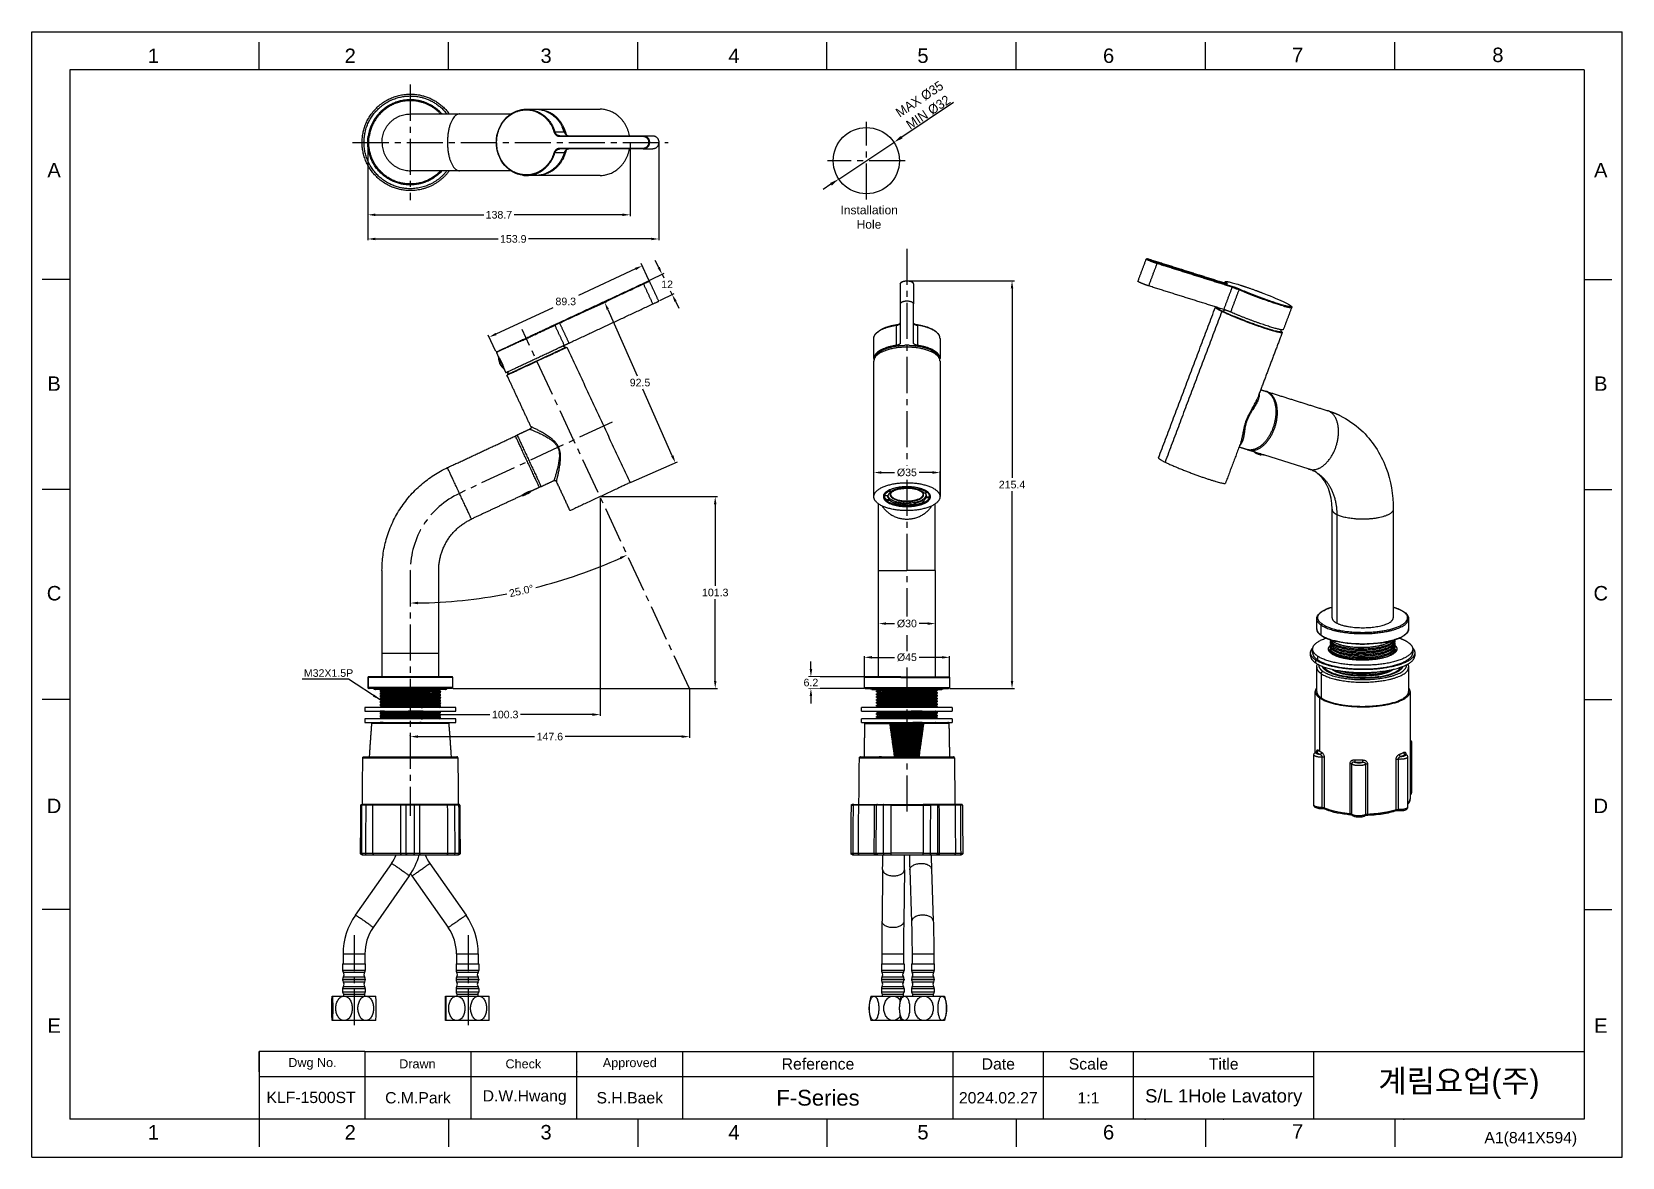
# Model space of a CAD drawing. Extents: x 12060 to 12901, y -16217 to -15623.
import ezdxf

# ---------------------------------------------------------------- set-up
doc = ezdxf.new("R2010")
doc.units = 0
doc.header["$MEASUREMENT"] = 0
for name, pattern in [('CENTER', [47.5, 22, -8.5, 8.5, -8.5]), ('CENTER2', [28.575, 19.05, -3.175, 3.175, -3.175]), ('CENTERX2', [101.6, 63.5, -12.7, 12.7, -12.7])]:
    doc.linetypes.add(name, pattern=pattern)
doc.layers.get('0').update_dxf_attribs({"linetype": 'CONTINUOUS'})
doc.layers.get('Defpoints').update_dxf_attribs({"linetype": 'CONTINUOUS'})
for name, color, linetype in [('CENTER', 1, 'CENTER2'), ('DIM', 3, 'CONTINUOUS'), ('FORM', 7, 'CONTINUOUS'), ('TEXT', 2, 'CONTINUOUS')]:
    doc.layers.add(name, color=color, linetype=linetype)
doc.styles.get("Standard").update_dxf_attribs({"font": 'arial.ttf'})
doc.dimstyles.new('A4', dxfattribs={"dimtxt": 4, "dimasz": 4, "dimexe": 0.7, "dimexo": 0.625, "dimgap": 0.5, "dimtad": 1, "dimdec": 1, "dimdsep": 46, "dimtxsty": 'Standard', "dimcen": 2.5, "dimclrd": 3, "dimclre": 3, "dimclrt": 4, "dimadec": 3, "dimazin": 2, "dimtfac": 1, "dimtdec": 1, "dimtmove": 0, "dimatfit": 3, "dimfxl": 1.25, "dimarcsym": 0})
doc.dimstyles.new('ISO-25', dxfattribs={"dimtxt": 2.5, "dimasz": 2.5, "dimexe": 1.25, "dimexo": 0.625, "dimtad": 1, "dimdec": 1, "dimtxsty": 'Standard', "dimcen": 2.5, "dimadec": 0, "dimazin": 0, "dimtfac": 1, "dimtdec": 1, "dimtmove": 0, "dimatfit": 3, "dimfxl": 1, "dimarcsym": 0})
doc.dimstyles.new('사본(2) STANDARD', dxfattribs={"dimscale": 0, "dimtxt": 4, "dimasz": 4, "dimexe": 1.25, "dimexo": 0.625, "dimgap": 1.5, "dimtad": 3, "dimtih": 1, "dimtoh": 1, "dimdec": 1, "dimzin": 9, "dimdsep": 46, "dimtxsty": 'Standard', "dimcen": 2.5, "dimclrd": 3, "dimclre": 3, "dimclrt": 4, "dimadec": 0, "dimazin": 0, "dimtfac": 1, "dimtdec": 1, "dimtmove": 0, "dimatfit": 3, "dimfxl": 1.25, "dimtfill": 1, "dimtolj": 1, "dimtzin": 0, "dimarcsym": 0})

msp = doc.modelspace()

# ---------------------------------------------------------------- texts
at = {"layer": 'DIM', "insert": (12488.05, -15714.44), "char_height": 4.55, "attachment_point": 1}
msp.add_mtext_dynamic_manual_height_columns('\\pi-0.61765;Installation \\P\\pi7.91127;Hole', width=28.1224, gutter_width=12.5, heights=[0], dxfattribs=at)
at = {"layer": 'DIM', "color": 4, "insert": (12203.67, -15959.42), "char_height": 4, "attachment_point": 1}
msp.add_mtext_dynamic_manual_height_columns('M32X1.5P', width=19.6936, gutter_width=12.5, heights=[0], dxfattribs=at)
at = {"layer": 'FORM', "color": 7, "linetype": 'Continuous', "char_height": 7.63, "attachment_point": 5}
for s, insert in [('1', (12124.11, -15635.24)), ('2', (12228.19, -15635.24)), ('3', (12331.75, -15635.24)), ('4', (12431.1, -15635.24)), ('5', (12531.06, -15635.24)), ('6', (12629.22, -15635.24)), ('7', (12729.17, -15634.79)), ('8', (12835.08, -15634.79))]:
    msp.add_mtext_dynamic_manual_height_columns(s, width=50.0595, gutter_width=12.51, heights=[0], dxfattribs=dict(at, insert=insert))
at = {"layer": 'FORM', "char_height": 7.63, "attachment_point": 5}
for s, width, insert in [('A', 10.0119, (12071.57, -15695.65)), ('A', 10.0119, (12889.48, -15695.65)), ('B', 10.0119, (12071.57, -15808.47)), ('B', 10.0119, (12889.48, -15808.47)), ('C', 10.0119, (12071.57, -15919.29)), ('C', 10.0119, (12889.48, -15919.29)), ('D', 10.0119, (12071.57, -16031.62)), ('D', 10.0119, (12889.48, -16031.62)), ('E', 10.0119, (12071.57, -16147.73)), ('E', 10.0119, (12889.48, -16147.73)), ('1', 50.0595, (12124.11, -16204.13)), ('2', 50.0595, (12228.19, -16204.13)), ('3', 50.0595, (12331.75, -16204.13)), ('4', 50.0595, (12431.1, -16204.13)), ('5', 50.0595, (12531.06, -16204.13)), ('6', 50.0595, (12629.22, -16204.13)), ('7', 50.0595, (12729.17, -16203.67))]:
    msp.add_mtext_dynamic_manual_height_columns(s, width=width, gutter_width=12.51, heights=[0], dxfattribs=dict(at, insert=insert))
at = {"layer": 'TEXT'}
msp.add_text('A1(841X594)', height=5.9595, dxfattribs=at).set_placement((12827.94, -16209.91))
at = {"layer": 'TEXT', "attachment_point": 5}
for s, width, insert, char_height in [('Dwg No.', 56.019, (12208.22, -16167.98), 4.768), ('Drawn', 56.019, (12263.71, -16167.98), 4.768), ('Check', 56.019, (12319.73, -16167.98), 4.768), ('Approved', 56.019, (12376.01, -16168.04), 4.768), ('Reference', 143.0272, (12475.54, -16168.04), 5.959), ('Date', 47.6757, (12570.89, -16168.04), 5.959), ('Scale', 47.6757, (12618.56, -16168.04), 5.959), ('Title', 95.3515, (12690.08, -16168.04), 5.959), ('KLF-1500ST', 56.019, (12207.48, -16185.73), 5.959), ('C.M.Park', 56.019, (12263.98, -16185.92), 5.959), ('D.W.Hwang', 56.019, (12320.41, -16185.76), 5.959), ('S.H.Baek', 56.019, (12376.01, -16185.92), 5.959), ('F-Series', 143.0272, (12475.54, -16185.92), 8.343), ('2024.02.27', 47.6757, (12570.89, -16185.92), 5.959), ('1:1', 47.6757, (12618.56, -16185.92), 5.959), ('S/L 1Hole Lavatory', 93.2851, (12690.08, -16185.92), 7)]:
    msp.add_mtext_dynamic_manual_height_columns(s, width=width, gutter_width=29.8, heights=[0], dxfattribs=dict(at, insert=insert, char_height=char_height))
at = {"layer": 'TEXT', "linetype": 'CENTERX2', "insert": (12814.46, -16178.79), "char_height": 11.9189, "attachment_point": 5}
msp.add_mtext_dynamic_manual_height_columns('{\\fHYGothic-Medium|b0|i0|c129|p18;계림요업(주)}', width=143.0272, gutter_width=29.8, heights=[0], dxfattribs=at)

# ---------------------------------------------------------------- blocks, each defined once
blk = doc.blocks.new('*D13')
at = {"layer": 'DIM', "color": 3, "lineweight": -2, "transparency": 16777216}
for start, end in [(284.1419, 294.15096), (270.8444, 280.85346)]:
    blk.add_arc((12259.97, -15653.01), 271.42, start, end, dxfattribs=at)
at = {"layer": 'DIM', "color": 3, "transparency": 16777216}
for points in [[(12370.74, -15900.07), (12371.29, -15901.28), (12374.65, -15899.01)], [(12263.97, -15925.07), (12263.96, -15923.73), (12259.97, -15924.43)]]:
    blk.add_solid(points, dxfattribs=at)
at = {"layer": 'DIM', "color": 4, "transparency": 16777216, "insert": (12318.7, -15918), "char_height": 4, "attachment_point": 5, "rotation": 12.49768}
blk.add_mtext('25.0%%D', dxfattribs=at)
blk = doc.blocks.new('*D14')
at = {"layer": 'DIM', "color": 3, "lineweight": -2, "transparency": 16777216}
for p, q in [((12379.01, -15747.89), (12348.86, -15761.94)), ((12386.15, -15753.74), (12382.1, -15745.07)), ((12305.32, -15782.23), (12335.46, -15768.18)), ((12305.21, -15791.46), (12301.16, -15782.79))]:
    blk.add_line(p, q, dxfattribs=at)
at = {"layer": 'DIM', "color": 3, "transparency": 16777216}
for points in [[(12378.72, -15747.28), (12379.29, -15748.49), (12382.63, -15746.2)], [(12305.03, -15781.62), (12305.6, -15782.83), (12301.69, -15783.92)]]:
    blk.add_solid(points, dxfattribs=at)
at = {"layer": 'DIM', "color": 4, "transparency": 16777216, "insert": (12342.16, -15765.06), "char_height": 4, "attachment_point": 5, "bg_fill": 3, "box_fill_scale": 1.25, "bg_fill_color": 256, "bg_fill_true_color": 13158600, "bg_fill_transparency": 0}
blk.add_mtext('\\A1;89.3', dxfattribs=at)
blk = doc.blocks.new('*D15')
at = {"layer": 'DIM', "color": 3, "lineweight": -2, "transparency": 16777216}
for p, q in [((12391.3, -15747.07), (12389.52, -15743.48)), ((12386.57, -15753.88), (12394.2, -15750.09)), ((12393.08, -15750.65), (12394.01, -15752.51)), ((12398.43, -15761.4), (12397.5, -15759.53)), ((12391.91, -15764.63), (12399.55, -15760.84)), ((12400.21, -15764.98), (12401.99, -15768.56))]:
    blk.add_line(p, q, dxfattribs=at)
at = {"layer": 'DIM', "color": 3, "transparency": 16777216}
for points in [[(12391.9, -15746.77), (12390.71, -15747.36), (12393.08, -15750.65)], [(12400.8, -15764.68), (12399.61, -15765.28), (12398.43, -15761.4)]]:
    blk.add_solid(points, dxfattribs=at)
at = {"layer": 'DIM', "color": 4, "transparency": 16777216, "insert": (12395.75, -15756.02), "char_height": 4, "attachment_point": 5, "bg_fill": 3, "box_fill_scale": 1.25, "bg_fill_color": 256, "bg_fill_true_color": 13158600, "bg_fill_transparency": 0}
blk.add_mtext('\\A1;12', dxfattribs=at)
blk = doc.blocks.new('*D16')
at = {"layer": 'DIM', "color": 3, "lineweight": -2, "transparency": 16777216}
for p, q in [((12360.29, -15868.84), (12360.29, -15984.08)), ((12259.97, -15982.75), (12259.97, -15982.68)), ((12263.97, -15983.38), (12302.07, -15983.38)), ((12356.29, -15983.38), (12318.19, -15983.38))]:
    blk.add_line(p, q, dxfattribs=at)
at = {"layer": 'DIM', "color": 3, "transparency": 16777216}
for points in [[(12263.97, -15982.71), (12263.97, -15984.04), (12259.97, -15983.38)], [(12356.29, -15982.71), (12356.29, -15984.04), (12360.29, -15983.38)]]:
    blk.add_solid(points, dxfattribs=at)
at = {"layer": 'DIM', "color": 4, "transparency": 16777216, "insert": (12310.13, -15983.38), "char_height": 4, "attachment_point": 5}
blk.add_mtext('100.3', dxfattribs=at)
blk = doc.blocks.new('*D17')
at = {"layer": 'DIM', "color": 3, "lineweight": -2, "transparency": 16777216}
for p, q in [((12500.06, -15963.23), (12500.06, -15952.43)), ((12504.06, -15953.13), (12516.01, -15953.13)), ((12541.06, -15953.13), (12529.12, -15953.13)), ((12545.06, -15963.23), (12545.06, -15952.43))]:
    blk.add_line(p, q, dxfattribs=at)
at = {"layer": 'DIM', "color": 3, "transparency": 16777216}
for points in [[(12504.06, -15952.46), (12504.06, -15953.79), (12500.06, -15953.13)], [(12541.06, -15952.46), (12541.06, -15953.79), (12545.06, -15953.13)]]:
    blk.add_solid(points, dxfattribs=at)
at = {"layer": 'DIM', "color": 4, "transparency": 16777216, "insert": (12522.56, -15953.13), "char_height": 4, "attachment_point": 5}
blk.add_mtext('%%C45', dxfattribs=at)
blk = doc.blocks.new('*D18')
at = {"layer": 'DIM', "color": 3, "lineweight": -2, "transparency": 16777216}
for p, q in [((12471.8, -15959.36), (12471.8, -15955.36)), ((12499.94, -15963.36), (12470.55, -15963.36)), ((12499.94, -15969.56), (12470.55, -15969.56)), ((12471.8, -15963.36), (12471.8, -15969.56)), ((12471.8, -15973.56), (12471.8, -15977.56))]:
    blk.add_line(p, q, dxfattribs=at)
at = {"layer": 'DIM', "color": 3, "transparency": 16777216}
for points in [[(12471.14, -15959.36), (12472.47, -15959.36), (12471.8, -15963.36)], [(12471.14, -15973.56), (12472.47, -15973.56), (12471.8, -15969.56)]]:
    blk.add_solid(points, dxfattribs=at)
at = {"layer": 'DIM', "color": 4, "transparency": 16777216, "insert": (12471.8, -15966.46), "char_height": 4, "attachment_point": 5, "bg_fill": 3, "box_fill_scale": 1.25, "bg_fill_color": 256, "bg_fill_true_color": 13158600, "bg_fill_transparency": 0}
blk.add_mtext('\\A1;6.2', dxfattribs=at)
blk = doc.blocks.new('*D19')
at = {"layer": 'DIM', "color": 3, "lineweight": -2, "transparency": 16777216}
for p, q in [((12507.56, -15934.68), (12507.56, -15934.6)), ((12511.56, -15935.3), (12516.03, -15935.3)), ((12533.56, -15935.3), (12529.1, -15935.3)), ((12537.56, -15935.93), (12537.56, -15936))]:
    blk.add_line(p, q, dxfattribs=at)
at = {"layer": 'DIM', "color": 3, "transparency": 16777216}
for points in [[(12511.56, -15934.63), (12511.56, -15935.97), (12507.56, -15935.3)], [(12533.56, -15934.63), (12533.56, -15935.97), (12537.56, -15935.3)]]:
    blk.add_solid(points, dxfattribs=at)
at = {"layer": 'DIM', "color": 4, "transparency": 16777216, "insert": (12522.56, -15935.3), "char_height": 4, "attachment_point": 5}
blk.add_mtext('%%C30', dxfattribs=at)
blk = doc.blocks.new('*D20')
at = {"layer": 'DIM', "color": 3, "lineweight": -2, "transparency": 16777216}
for p, q in [((12237.47, -15681.6), (12237.47, -15719.96)), ((12376.15, -15681.6), (12376.15, -15719.96)), ((12241.47, -15719.26), (12298.75, -15719.26)), ((12372.15, -15719.26), (12314.87, -15719.26))]:
    blk.add_line(p, q, dxfattribs=at)
at = {"layer": 'DIM', "color": 3, "transparency": 16777216}
for points in [[(12241.47, -15718.59), (12241.47, -15719.92), (12237.47, -15719.26)], [(12372.15, -15718.59), (12372.15, -15719.92), (12376.15, -15719.26)]]:
    blk.add_solid(points, dxfattribs=at)
at = {"layer": 'DIM', "color": 4, "transparency": 16777216, "insert": (12306.81, -15719.26), "char_height": 4, "attachment_point": 5}
blk.add_mtext('138.7', dxfattribs=at)
blk = doc.blocks.new('*D21')
at = {"layer": 'DIM', "color": 3, "lineweight": -2, "transparency": 16777216}
for p, q in [((12237.47, -15681.6), (12237.47, -15732.73)), ((12391.35, -15681.6), (12391.35, -15732.73)), ((12241.47, -15732.03), (12306.35, -15732.03)), ((12387.35, -15732.03), (12322.47, -15732.03))]:
    blk.add_line(p, q, dxfattribs=at)
at = {"layer": 'DIM', "color": 3, "transparency": 16777216}
for points in [[(12241.47, -15731.36), (12241.47, -15732.7), (12237.47, -15732.03)], [(12387.35, -15731.36), (12387.35, -15732.7), (12391.35, -15732.03)]]:
    blk.add_solid(points, dxfattribs=at)
at = {"layer": 'DIM', "color": 4, "transparency": 16777216, "insert": (12314.41, -15732.03), "char_height": 4, "attachment_point": 5}
blk.add_mtext('153.9', dxfattribs=at)
blk = doc.blocks.new('*D22')
at = {"layer": 'DIM', "color": 3, "lineweight": -2, "transparency": 16777216}
for p, q in [((12547.21, -15659.99), (12519.85, -15678.2)), ((12486.55, -15700.36), (12515.69, -15680.97)), ((12482.39, -15703.13), (12478.22, -15705.9))]:
    blk.add_line(p, q, dxfattribs=at)
at = {"layer": 'DIM', "color": 3, "transparency": 16777216}
for points in [[(12519.39, -15677.51), (12520.31, -15678.89), (12515.69, -15680.97)], [(12481.93, -15702.44), (12482.85, -15703.82), (12486.55, -15700.36)]]:
    blk.add_solid(points, dxfattribs=at)
at = {"layer": 'DIM', "color": 3, "transparency": 16777216, "insert": (12531.56, -15661.63), "char_height": 5, "attachment_point": 5, "rotation": 33.64357}
blk.add_mtext('{\\fMS PGothic|b0|i0|c129|p34;MAX %%C35\\PMIN %%C32}', dxfattribs=at)
blk = doc.blocks.new('zf66')
at = {"lineweight": -3}
blk.add_line((10708.94, -17669.01), (10686.63, -17662), dxfattribs=at)
for points, degree in [([(10625.02, -17577.12), (10627.07, -17571.67), (10629.12, -17566.23)], 2), ([(10629.13, -17566.2), (10629.17, -17566.1), (10629.24, -17566.05), (10629.3, -17566.02)], 3), ([(10629.32, -17566.01), (10629.38, -17565.99), (10629.46, -17565.98), (10629.55, -17565.99)], 3), ([(10630.74, -17566.29), (10649.18, -17572.09), (10667.63, -17577.88)], 2), ([(10634.34, -17568.38), (10632.29, -17573.84), (10630.23, -17579.3)], 2), ([(10671.17, -17579.61), (10652.73, -17573.81), (10634.28, -17568.02)], 2), ([(10671.23, -17579.97), (10652.79, -17574.17), (10634.34, -17568.38)], 2), ([(10667.11, -17590.89), (10648.67, -17585.09), (10630.23, -17579.3)], 2), ([(10667.11, -17590.89), (10669.17, -17585.43), (10671.23, -17579.97)], 2), ([(10667.39, -17578.01), (10667.49, -17577.73), (10667.6, -17577.46)], 2), ([(10667.63, -17577.88), (10667.8, -17577.94), (10668.12, -17578.03), (10668.49, -17578.13), (10668.75, -17578.18), (10668.83, -17578.18), (10668.86, -17578.17)], 3), ([(10668.64, -17578.18), (10668.59, -17578.2), (10668.53, -17578.26), (10668.5, -17578.33)], 3), ([(10668.89, -17578.14), (10668.88, -17578.13), (10668.85, -17578.09), (10668.78, -17578.04), (10668.74, -17578.02)], 3), ([(10674.51, -17581.2), (10672.45, -17586.66), (10670.39, -17592.12)], 2), ([(10674.78, -17580.96), (10674.71, -17580.93), (10674.55, -17580.86), (10674.29, -17580.75), (10673.98, -17580.63), (10673.63, -17580.49), (10673.22, -17580.33), (10672.77, -17580.16), (10672.27, -17579.98), (10671.72, -17579.79), (10671.35, -17579.67), (10671.17, -17579.61)], 3), ([(10671.23, -17579.97), (10671.42, -17580.03), (10671.83, -17580.17), (10672.51, -17580.41), (10673.22, -17580.67), (10673.91, -17580.94), (10674.32, -17581.12), (10674.51, -17581.2)], 3), ([(10674.78, -17580.96), (10674.76, -17580.95), (10674.71, -17580.96), (10674.63, -17581.01), (10674.56, -17581.09), (10674.52, -17581.17), (10674.51, -17581.2)], 3), ([(10635.14, -17663.51), (10649.05, -17626.65), (10662.95, -17589.78)], 2), ([(10700.34, -17589.81), (10698.28, -17595.27), (10696.22, -17600.73)], 2), ([(10700.19, -17589.29), (10700.33, -17589.45), (10700.41, -17589.63), (10700.35, -17589.81)], 3), ([(10666.11, -17591.81), (10652.21, -17628.67), (10638.31, -17665.53)], 2), ([(10695.7, -17602.13), (10689.59, -17618.33), (10683.48, -17634.53)], 2), ([(10694.92, -17600.74), (10695.01, -17601.06), (10695.1, -17601.38), (10695.19, -17601.71)], 3), ([(10695.19, -17601.71), (10695.2, -17601.75), (10695.2, -17601.79), (10695.18, -17601.83)], 3), ([(10685.16, -17630.09), (10686.21, -17630.42), (10687.26, -17630.75)], 2), ([(10687.26, -17630.75), (10687.64, -17630.86), (10688.01, -17630.98)], 2), ([(10688.06, -17631), (10703, -17635.69), (10717.94, -17640.39)], 2), ([(10675.53, -17655.59), (10671.71, -17665.73), (10667.89, -17675.86)], 2), ([(10678.26, -17659.37), (10676.41, -17658.78), (10674.55, -17658.2)], 2), ([(10679.02, -17659.6), (10678.64, -17659.48), (10678.26, -17659.37)], 2), ([(10682.66, -17660.75), (10680.84, -17660.18), (10679.02, -17659.6)], 2), ([(10682.42, -17660.92), (10682.21, -17660.79), (10682, -17660.64), (10681.81, -17660.48)], 3), ([(10710.75, -17669.73), (10710.22, -17669.47), (10709.68, -17669.25), (10709.11, -17669.06)], 3), ([(10720.08, -17741.71), (10720.08, -17715.17), (10720.08, -17688.63)], 2), ([(10722.59, -17744.4), (10722.59, -17717.86), (10722.59, -17691.32)], 2), ([(10750.08, -17688.63), (10750.08, -17715.17), (10750.08, -17741.71)], 2), ([(10714.08, -17739.37), (10715.39, -17738.2), (10717.46, -17737.22), (10720.1, -17736.44)], 3), ([(10750.1, -17736.45), (10752.22, -17737.08), (10753.98, -17737.85), (10755.26, -17738.73)], 3), ([(10712.58, -17742.19), (10712.58, -17741.18), (10713.13, -17740.22), (10714.08, -17739.38)], 3), ([(10712.58, -17747.11), (10712.58, -17744.65), (10712.58, -17742.19)], 2), ([(10714.73, -17750.22), (10714.73, -17747.76), (10714.73, -17745.3)], 2), ([(10757.58, -17742.19), (10757.58, -17744.65), (10757.58, -17747.11)], 2), ([(10719.33, -17752.84), (10719.33, -17752.7), (10719.33, -17752.55)], 2), ([(10719.33, -17754.26), (10719.33, -17754.01), (10719.33, -17753.76)], 2), ([(10720, -17752.82), (10720.22, -17753.05), (10720.51, -17753.28), (10720.84, -17753.5)], 3), ([(10720.84, -17753.5), (10720.84, -17753.27), (10720.84, -17753.04)], 2), ([(10720.84, -17754.92), (10720.84, -17754.67), (10720.84, -17754.41)], 2), ([(10750.77, -17754.01), (10750.81, -17754.16), (10750.83, -17754.31), (10750.83, -17754.47)], 3), ([(10750.79, -17752.63), (10750.82, -17752.77), (10750.83, -17752.91), (10750.83, -17753.05)], 3), ([(10750.83, -17753.05), (10750.83, -17753.3), (10750.83, -17753.55)], 2), ([(10709.58, -17760.26), (10709.58, -17759.55), (10709.58, -17758.84)], 2), ([(10710.58, -17758.84), (10710.58, -17757.94), (10710.58, -17757.04)], 2), ([(10712.92, -17760.43), (10712.92, -17761.32), (10712.92, -17762.22)], 2), ([(10719.33, -17755.68), (10719.33, -17755.43), (10719.33, -17755.18)], 2), ([(10719.33, -17757.1), (10719.33, -17756.85), (10719.33, -17756.59)], 2), ([(10719.33, -17758.52), (10719.33, -17758.27), (10719.33, -17758.01)], 2), ([(10719.33, -17758.52), (10719.33, -17758.66), (10719.35, -17758.8), (10719.39, -17758.94)], 3), ([(10719.41, -17758.95), (10719.43, -17758.87), (10719.46, -17758.8), (10719.5, -17758.72)], 3), ([(10719.7, -17756.73), (10719.79, -17756.85), (10719.99, -17757.08), (10720.36, -17757.42), (10720.67, -17757.65), (10720.84, -17757.76)], 3), ([(10720.84, -17758.67), (10720.67, -17758.56), (10720.36, -17758.34), (10719.99, -17758), (10719.79, -17757.76), (10719.7, -17757.65)], 3), ([(10720.84, -17756.34), (10720.84, -17756.08), (10720.84, -17755.83)], 2), ([(10720.84, -17757.76), (10720.84, -17757.5), (10720.84, -17757.25)], 2), ([(10720.84, -17759.17), (10720.84, -17758.92), (10720.84, -17758.67)], 2), ([(10722.15, -17759.87), (10722.37, -17759.97), (10722.6, -17760.06), (10722.84, -17760.15)], 3), ([(10722.16, -17755.62), (10722.37, -17755.71), (10722.59, -17755.8), (10722.83, -17755.89)], 3), ([(10750.77, -17755.43), (10750.81, -17755.58), (10750.83, -17755.73), (10750.83, -17755.89)], 3), ([(10750.77, -17756.85), (10750.81, -17757), (10750.83, -17757.15), (10750.83, -17757.3)], 3), ([(10750.83, -17754.47), (10750.83, -17754.72), (10750.83, -17754.97)], 2), ([(10750.83, -17755.89), (10750.83, -17756), (10750.83, -17756.12)], 2), ([(10750.83, -17756.14), (10750.83, -17756.26), (10750.83, -17756.39)], 2), ([(10750.83, -17757.3), (10750.83, -17757.56), (10750.83, -17757.81)], 2), ([(10759.58, -17757.04), (10759.58, -17757.94), (10759.58, -17758.84)], 2), ([(10760.58, -17758.84), (10760.58, -17759.55), (10760.58, -17760.26)], 2), ([(10712.02, -17762.36), (10712.02, -17763.07), (10712.02, -17763.78)], 2), ([(10712.58, -17765.93), (10712.58, -17765.39), (10712.72, -17764.87), (10712.97, -17764.37)], 3), ([(10712.58, -17777.76), (10712.58, -17771.85), (10712.58, -17765.93)], 2), ([(10714.73, -17769.04), (10714.73, -17774.96), (10714.73, -17780.87)], 2), ([(10716.16, -17766.76), (10716.16, -17766.28), (10716.16, -17765.79)], 2), ([(10720.84, -17767.19), (10720.78, -17767.15), (10720.72, -17767.11), (10720.67, -17767.07)], 3), ([(10720.84, -17767.52), (10720.84, -17767.35), (10720.84, -17767.19)], 2), ([(10747.52, -17768.18), (10747.51, -17768.19), (10747.49, -17768.19), (10747.48, -17768.2)], 3), ([(10747.5, -17769.61), (10747.51, -17769.61), (10747.51, -17769.6), (10747.52, -17769.6)], 3), ([(10754, -17765.79), (10754, -17766.28), (10754, -17766.76)], 2), ([(10757.58, -17765.93), (10757.58, -17771.85), (10757.58, -17777.76)], 2), ([(10711.86, -17807.58), (10711.86, -17792.67), (10711.86, -17777.76)], 2), ([(10733.39, -17770.24), (10733.04, -17770.22), (10732.34, -17770.19), (10731.65, -17770.14), (10731.31, -17770.11)], 3), ([(10735.52, -17770.25), (10735.16, -17770.25), (10734.45, -17770.26), (10733.75, -17770.25), (10733.39, -17770.24)], 3), ([(10758.31, -17777.76), (10758.31, -17804.01), (10758.31, -17830.27)], 2), ([(10714.08, -17806.99), (10714.08, -17793.98), (10714.08, -17780.97)], 2), ([(10711.21, -17808.76), (10711.21, -17808.33), (10711.41, -17807.98), (10711.69, -17807.73)], 3), ([(10711.21, -17833.36), (10711.21, -17821.06), (10711.21, -17808.76)], 2), ([(10711.7, -17807.72), (10711.9, -17807.54), (10712.12, -17807.41), (10712.37, -17807.3)], 3), ([(10712.41, -17807.48), (10712.41, -17807.46), (10712.4, -17807.42), (10712.4, -17807.38), (10712.39, -17807.36)], 3), ([(10712.67, -17807.33), (10712.67, -17807.36), (10712.67, -17807.39), (10712.66, -17807.42)], 3), ([(10715.3, -17809.93), (10715.3, -17809.86), (10715.28, -17809.7), (10715.2, -17809.45), (10715.05, -17809.21), (10714.86, -17809.01), (10714.65, -17808.87), (10714.46, -17808.76), (10714.26, -17808.69), (10714.14, -17808.65), (10714.09, -17808.63)], 3), ([(10714.95, -17807.53), (10715, -17807.55), (10715.1, -17807.62), (10715.27, -17807.75), (10715.47, -17807.95), (10715.69, -17808.23), (10715.92, -17808.63), (10716.1, -17809.11), (10716.21, -17809.6), (10716.24, -17809.91), (10716.24, -17810.06)], 3), ([(10751.43, -17811.01), (10751.43, -17810.87), (10751.46, -17810.58), (10751.57, -17810.14), (10751.76, -17809.71), (10752, -17809.34), (10752.25, -17809.06), (10752.48, -17808.86), (10752.68, -17808.72), (10752.87, -17808.62), (10752.98, -17808.57), (10753.03, -17808.55)], 3), ([(10756.14, -17808.53), (10756.13, -17808.46), (10756.11, -17808.4), (10756.1, -17808.38)], 3), ([(10756.12, -17808.39), (10756.14, -17808.42), (10756.19, -17808.46), (10756.25, -17808.5)], 3), ([(10758.96, -17802.58), (10758.96, -17814.88), (10758.96, -17827.18)], 2), ([(10715.3, -17834.53), (10715.3, -17822.23), (10715.3, -17809.93)], 2), ([(10716.24, -17810.06), (10716.24, -17822.36), (10716.24, -17834.66)], 2), ([(10728.97, -17812.93), (10728.97, -17812.77), (10729.01, -17812.48), (10729.2, -17812.05), (10729.48, -17811.72), (10729.78, -17811.5), (10730.08, -17811.36), (10730.37, -17811.27), (10730.64, -17811.22), (10730.88, -17811.2), (10731.1, -17811.19), (10731.23, -17811.19), (10731.29, -17811.2)], 3), ([(10728.97, -17837.52), (10728.97, -17825.22), (10728.97, -17812.93)], 2), ([(10731.13, -17812.46), (10731.08, -17812.46), (10730.98, -17812.44), (10730.83, -17812.42), (10730.67, -17812.41), (10730.5, -17812.42), (10730.32, -17812.44), (10730.14, -17812.49), (10729.97, -17812.59), (10729.81, -17812.74), (10729.7, -17812.94), (10729.68, -17813.09), (10729.68, -17813.16)], 3), ([(10729.68, -17813.16), (10729.68, -17825.46), (10729.68, -17837.76)], 2), ([(10736.59, -17813.35), (10736.59, -17813.27), (10736.57, -17813.12), (10736.46, -17812.92), (10736.27, -17812.74), (10736.02, -17812.62), (10735.76, -17812.56), (10735.51, -17812.54), (10735.27, -17812.55), (10735.12, -17812.56), (10735.04, -17812.57)], 3), ([(10735.05, -17811.3), (10735.14, -17811.3), (10735.34, -17811.3), (10735.67, -17811.34), (10736.05, -17811.43), (10736.45, -17811.6), (10736.86, -17811.88), (10737.18, -17812.26), (10737.37, -17812.7), (10737.41, -17813), (10737.41, -17813.15)], 3), ([(10736.59, -17837.95), (10736.59, -17825.65), (10736.59, -17813.35)], 2), ([(10737.41, -17813.15), (10737.41, -17825.45), (10737.41, -17837.75)], 2), ([(10751.43, -17835.61), (10751.43, -17823.31), (10751.43, -17811.01)], 2), ([(10753.8, -17809.7), (10753.74, -17809.71), (10753.63, -17809.74), (10753.44, -17809.79), (10753.25, -17809.86), (10753.05, -17809.96), (10752.85, -17810.1), (10752.66, -17810.28), (10752.52, -17810.5), (10752.44, -17810.72), (10752.42, -17810.86), (10752.42, -17810.93)], 3), ([(10752.42, -17810.93), (10752.42, -17823.23), (10752.42, -17835.53)], 2), ([(10757.11, -17809.8), (10757.11, -17822.1), (10757.11, -17834.4)], 2), ([(10758.31, -17830.27), (10758.31, -17831.26), (10757.86, -17832.19), (10757.11, -17833)], 3), ([(10758.47, -17828.22), (10758.41, -17828.26), (10758.36, -17828.3), (10758.31, -17828.34)], 3), ([(10758.96, -17827.18), (10758.96, -17827.61), (10758.76, -17827.96), (10758.47, -17828.21)], 3), ([(10716.27, -17835.22), (10716.15, -17835.16), (10716.02, -17835.14), (10715.88, -17835.16)], 3), ([(10716.24, -17834.66), (10716.24, -17834.73), (10716.24, -17834.85), (10716.25, -17835.01), (10716.26, -17835.14), (10716.27, -17835.19), (10716.28, -17835.21)], 3), ([(10751.49, -17836.15), (10751.47, -17836.14), (10751.46, -17836.09), (10751.44, -17835.96), (10751.43, -17835.8), (10751.43, -17835.67), (10751.43, -17835.61)], 3), ([(10752, -17836.13), (10751.84, -17836.1), (10751.68, -17836.11), (10751.54, -17836.16)], 3)]:
    blk.add_open_spline(points, degree=degree, dxfattribs=at)
for points, weights, knots in [([(10634.34, -17568.38), (10631.7, -17567.55), (10629.77, -17566.6), (10629.03, -17566.24), (10629.15, -17566.18)], [1, 0.707106781123, 1, 0.864112055253, 0.854314660491], [0.149139, 0.149139, 0.149139, 5.175687, 5.175687, 7.507756, 7.507756, 7.507756]), ([(10634.28, -17568.02), (10631.87, -17567.26), (10630.1, -17566.39), (10628.33, -17565.53), (10630.74, -17566.29)], [1, 0.707106781187, 1, 0.707106781187, 1], [-10.053096, -10.053096, -10.053096, -5.026548, -5.026548, 0, 0, 0]), ([(10630.23, -17579.3), (10628.58, -17578.78), (10626.77, -17578.02), (10624.96, -17577.26), (10625.02, -17577.12)], [1, 0.848493551356, 1, 0.848493551356, 1], [0, 0, 0, 3.903649, 3.903649, 7.807299, 7.807299, 7.807299]), ([(10667.6, -17577.87), (10667.54, -17577.86), (10667.48, -17577.91), (10667.43, -17577.95), (10667.39, -17578.01)], [0.975964859734, 0.938820997648, 1, 0.949833274784, 0.965778694139], [-0.4249672, -0.4249672, -0.4249672, -0.2356259, -0.2356259, -0.0803663, -0.0803663, -0.0803663]), ([(10668.74, -17578.02), (10664.54, -17575.36), (10676.84, -17579.46), (10678.8, -17580.11), (10683.37, -17581.75), (10685.82, -17582.69)], [1, 0.759976676406, 1, 0.952114636584, 0.893032488029, 0.88391359178], [0, 0, 0, 24.33867, 24.33867, 29.194306, 34.307162, 34.307162, 34.307162]), ([(10671.23, -17579.97), (10671.27, -17579.85), (10671.25, -17579.75), (10671.24, -17579.64), (10671.17, -17579.61)], [1, 0.923878736313, 1, 0.923878736313, 1], [-0.4712506, -0.4712506, -0.4712506, -0.2356253, -0.2356253, 0, 0, 0]), ([(10697.19, -17587.5), (10705.06, -17591.37), (10695.49, -17588.58), (10685.89, -17585.78), (10674.78, -17580.96)], [0.999049791403, 0.764057105898, 1, 0.763581042979, 1], [48.725963, 48.725963, 48.725963, 72.824616, 72.824616, 96.971894, 96.971894, 96.971894]), ([(10695.7, -17602.13), (10695.38, -17602.98), (10684.2, -17599.08), (10673.03, -17595.18), (10666.11, -17591.81)], [1, 0.813626757093, 1, 0.813626757093, 1], [-43.430314, -43.430314, -43.430314, -21.715157, -21.715157, 0, 0, 0]), ([(10666.59, -17591.85), (10675.95, -17596.41), (10688.72, -17600.43), (10694.46, -17602.23), (10695.12, -17601.89)], [1, 0.707106781187, 1, 0.842994725951, 0.854314660516], [52.684879, 52.684879, 52.684879, 79.090855, 79.090855, 93.245765, 93.245765, 93.245765]), ([(10695.19, -17601.71), (10695.37, -17602.46), (10688.73, -17600.37), (10675.97, -17596.36), (10666.62, -17591.8)], [0.860183806712, 0.82239248625, 1, 0.707106781187, 1], [-42.625979, -42.625979, -42.625979, -26.535262, -26.535262, 0, 0, 0]), ([(10696.22, -17600.73), (10695.96, -17601.44), (10687.18, -17598.52), (10678.4, -17595.59), (10670.39, -17592.12)], [1, 0.85782557121, 1, 0.85782557121, 1], [60.879197, 60.879197, 60.879197, 79.771238, 79.771238, 98.663279, 98.663279, 98.663279]), ([(10688.04, -17631.06), (10695.97, -17634.92), (10691.29, -17648.46), (10686.62, -17661.99), (10678.26, -17659.37)], [1, 0.723105967321, 1, 0.723105967321, 1], [0, 0, 0, 22.875238, 22.875238, 45.750476, 45.750476, 45.750476]), ([(10679.02, -17659.6), (10687.37, -17662.23), (10692.05, -17648.7), (10696.72, -17635.16), (10688.79, -17631.3)], [1, 0.723105967321, 1, 0.723105967321, 1], [-45.750476, -45.750476, -45.750476, -22.875238, -22.875238, 0, 0, 0]), ([(10708.16, -17668.7), (10716.46, -17672.74), (10721.74, -17658.75), (10727.02, -17644.75), (10718.72, -17640.7)], [1, 0.707106781187, 1, 0.707106781187, 1], [0, 0, 0, 23.561945, 23.561945, 47.12389, 47.12389, 47.12389]), ([(10638.31, -17665.53), (10645.23, -17668.9), (10656.4, -17672.8), (10667.57, -17676.7), (10667.89, -17675.86)], [1, 0.813626757093, 1, 0.813626757093, 1], [-54.977871, -54.977871, -54.977871, -33.262714, -33.262714, -11.547557, -11.547557, -11.547557]), ([(10750.08, -17688.66), (10750.04, -17691.24), (10743.38, -17692.67), (10730.89, -17695.36), (10722.59, -17691.32)], [0.861555530208, 0.819320566951, 1, 0.707106781187, 1], [9.027095, 9.027095, 9.027095, 23.561945, 23.561945, 47.12389, 47.12389, 47.12389]), ([(10715.19, -17744.75), (10724.57, -17751.2), (10744.47, -17748.16), (10764.37, -17745.12), (10754.98, -17738.67)], [1, 0.707106781187, 1, 0.707106781187, 1], [0, 0, 0, 34.557519, 34.557519, 69.115038, 69.115038, 69.115038]), ([(10714.73, -17745.3), (10724.33, -17751.89), (10744.68, -17748.78), (10757.56, -17746.81), (10757.58, -17742.2)], [1, 0.707106781187, 1, 0.792278444333, 0.879191533084], [0.097114, 0.097114, 0.097114, 34.654633, 34.654633, 59.163024, 59.163024, 59.163024]), ([(10722.59, -17744.4), (10728.75, -17747.41), (10739.42, -17746.36), (10750.08, -17745.32), (10750.08, -17741.71)], [1, 0.802819368495, 1, 0.802819368495, 1], [0, 0, 0, 19.16362, 19.16362, 38.32724, 38.32724, 38.32724]), ([(10714.73, -17750.22), (10724.33, -17756.81), (10744.68, -17753.7), (10757.53, -17751.73), (10757.58, -17747.13)], [1, 0.707106781187, 1, 0.792674909881, 0.878860834917], [-70.685835, -70.685835, -70.685835, -35.342917, -35.342917, -10.325358, -10.325358, -10.325358]), ([(10760.58, -17758.84), (10760.58, -17765.45), (10740.66, -17766.9), (10720.73, -17768.34), (10712.02, -17762.36)], [1, 0.780575601627, 1, 0.780575601627, 1], [-68.871437, -68.871437, -68.871437, -34.435718, -34.435718, 0, 0, 0]), ([(10712.02, -17763.78), (10720.73, -17769.76), (10740.66, -17768.32), (10760.58, -17766.87), (10760.58, -17760.26)], [1, 0.780575601627, 1, 0.780575601627, 1], [-80.110613, -80.110613, -80.110613, -45.674894, -45.674894, -11.239176, -11.239176, -11.239176]), ([(10759.58, -17757.04), (10759.58, -17763.39), (10740.44, -17764.78), (10721.29, -17766.17), (10712.92, -17760.43)], [1, 0.780575601627, 1, 0.780575601627, 1], [-66.170596, -66.170596, -66.170596, -33.085298, -33.085298, 0, 0, 0]), ([(10712.92, -17762.22), (10721.29, -17767.97), (10740.44, -17766.58), (10759.58, -17765.19), (10759.58, -17758.84)], [1, 0.780575601627, 1, 0.780575601627, 1], [-76.96902, -76.96902, -76.96902, -43.883722, -43.883722, -10.798424, -10.798424, -10.798424]), ([(10751.83, -17757.04), (10751.83, -17761.38), (10738.74, -17762.33), (10725.66, -17763.28), (10719.93, -17759.35)], [1, 0.780575601627, 1, 0.780575601627, 1], [7.382596, 7.382596, 7.382596, 30.002136, 30.002136, 52.621677, 52.621677, 52.621677]), ([(10714.73, -17769.04), (10724.33, -17775.63), (10744.68, -17772.52), (10757.58, -17770.55), (10757.58, -17765.93)], [1, 0.707106781187, 1, 0.792008662934, 0.879417789353], [0.141067, 0.141067, 0.141067, 33.913188, 33.913188, 57.895678, 57.895678, 57.895678]), ([(10743.49, -17770.76), (10733.69, -17772.25), (10724.54, -17770.38), (10716.28, -17768.68), (10715.46, -17765.53)], [1, 0.876194767014, 1, 0.886963409407, 0.980336039244], [0, 0, 0, 19.810335, 19.810335, 37.897556, 37.897556, 37.897556]), ([(10715.64, -17767.96), (10724.81, -17774.26), (10744.26, -17771.29), (10757.14, -17769.32), (10756.57, -17764.71)], [1, 0.707106781187, 1, 0.784633224152, 0.88598834666], [0, 0, 0, 33.772121, 33.772121, 58.605037, 58.605037, 58.605037]), ([(10743.15, -17770.53), (10733.74, -17771.97), (10724.95, -17770.16), (10717.6, -17768.65), (10716.36, -17765.86)], [1, 0.876194767014, 1, 0.894325555874, 0.969048787549], [-59.437344, -59.437344, -59.437344, -40.408605, -40.408605, -24.166551, -24.166551, -24.166551]), ([(10750.22, -17766.9), (10749.69, -17767.34), (10748.92, -17767.75), (10744.31, -17770.17), (10735.52, -17770.25)], [0.963794817304, 0.977816325309, 1, 0.879415493034, 1], [38.68421, 38.68421, 38.68421, 41.650749, 41.650749, 57.776057, 57.776057, 57.776057]), ([(10714.08, -17780.97), (10722.01, -17786.42), (10740.16, -17785.1), (10758.31, -17783.78), (10758.31, -17777.76)], [1, 0.780575601627, 1, 0.780575601627, 1], [0, 0, 0, 31.36119, 31.36119, 62.72238, 62.72238, 62.72238]), ([(10714.73, -17780.87), (10722.42, -17786.15), (10740, -17784.87), (10757.58, -17783.6), (10757.58, -17777.76)], [1, 0.780575601627, 1, 0.780575601627, 1], [-70.685835, -70.685835, -70.685835, -40.301377, -40.301377, -9.91692, -9.91692, -9.91692]), ([(10715.3, -17809.93), (10712.68, -17810.04), (10711.55, -17809.26), (10711.21, -17809.03), (10711.21, -17808.77)], [1, 0.809979998194, 1, 0.9337813563, 0.913714788505], [-9.149501, -9.149501, -9.149501, -4.57475, -4.57475, -2.98053, -2.98053, -2.98053]), ([(10714.09, -17808.63), (10712.96, -17808.52), (10712.46, -17808.18), (10711.96, -17807.83), (10712.41, -17807.48)], [1, 0.914023136534, 1, 0.914023136534, 1], [0, 0, 0, 2.213826, 2.213826, 4.427652, 4.427652, 4.427652]), ([(10712.41, -17807.48), (10712.8, -17807.44), (10713.07, -17807.13), (10713.34, -17806.81), (10713.34, -17806.42)], [1, 0.923879473598, 1, 0.923879473598, 1], [0, 0, 0, 0.785398, 0.785398, 1.570797, 1.570797, 1.570797]), ([(10753.03, -17808.55), (10753.03, -17808.94), (10753.25, -17809.28), (10753.48, -17809.62), (10753.8, -17809.7)], [1, 0.923879473597, 1, 0.923879473597, 1], [-1.570797, -1.570797, -1.570797, -0.785398, -0.785398, 0, 0, 0]), ([(10756.04, -17808.66), (10756.31, -17809.03), (10755.64, -17809.34), (10754.97, -17809.65), (10753.8, -17809.7)], [1, 0.914023135825, 1, 0.914023135825, 1], [0, 0, 0, 2.213826, 2.213826, 4.427652, 4.427652, 4.427652]), ([(10736.59, -17813.35), (10735.56, -17814.14), (10732.93, -17814.07), (10730.3, -17814), (10729.68, -17813.16)], [1, 0.809979992162, 1, 0.809979992162, 1], [-9.1495, -9.1495, -9.1495, -4.57475, -4.57475, 0, 0, 0]), ([(10731.29, -17811.2), (10731.29, -17811.59), (10731.24, -17811.96), (10731.19, -17812.33), (10731.13, -17812.46)], [1, 0.923879500934, 1, 0.923879500934, 1], [-1.570796, -1.570796, -1.570796, -0.785398, -0.785398, 0, 0, 0]), ([(10735.04, -17812.57), (10734.19, -17812.83), (10733.01, -17812.8), (10731.84, -17812.77), (10731.13, -17812.46)], [1, 0.914023136516, 1, 0.914023136516, 1], [-4.427652, -4.427652, -4.427652, -2.213826, -2.213826, 0, 0, 0]), ([(10757.11, -17809.8), (10757.11, -17810.17), (10756.46, -17810.47), (10754.95, -17811.17), (10752.42, -17810.93)], [0.90506545179, 0.90766747203, 1, 0.809979995945, 1], [-6.797665, -6.797665, -6.797665, -4.57475, -4.57475, 0, 0, 0]), ([(10715.3, -17834.53), (10712.68, -17834.64), (10711.55, -17833.86), (10711.22, -17833.63), (10711.21, -17833.38)], [1, 0.809979837902, 1, 0.935000035746, 0.91446898791], [0, 0, 0, 4.574744, 4.574744, 6.139621, 6.139621, 6.139621]), ([(10736.59, -17837.95), (10735.56, -17838.74), (10732.93, -17838.66), (10730.3, -17838.59), (10729.68, -17837.76)], [1, 0.809979837902, 1, 0.809979837902, 1], [0, 0, 0, 4.574744, 4.574744, 9.149488, 9.149488, 9.149488]), ([(10757.11, -17834.41), (10757.09, -17834.77), (10756.46, -17835.07), (10754.95, -17835.77), (10752.42, -17835.53)], [0.905255814575, 0.910016126747, 1, 0.809979837902, 1], [2.408378, 2.408378, 2.408378, 4.574744, 4.574744, 9.149488, 9.149488, 9.149488])]:
    blk.add_rational_spline(points, weights, degree=2, knots=knots, dxfattribs=at)
for points, weights in [([(10634.28, -17568.02), (10634.45, -17568.1), (10634.34, -17568.38)], [1, 0.707106781191, 1]), ([(10667.59, -17577.47), (10667.56, -17577.65), (10668.11, -17578.03)], [0.913169972176, 0.937564774587, 0.979894885619]), ([(10696.1, -17589.1), (10686.35, -17586.34), (10674.51, -17581.2)], [1, 0.748673045471, 1]), ([(10666.11, -17591.81), (10662.79, -17590.19), (10662.95, -17589.78)], [1, 0.946064957418, 1]), ([(10662.95, -17589.78), (10662.98, -17589.69), (10663.24, -17589.67)], [1, 0.974386409733, 0.955813057604]), ([(10663.53, -17589.9), (10663.39, -17590.29), (10666.59, -17591.85)], [0.856925131702, 0.875774552876, 1]), ([(10666.62, -17591.8), (10663.27, -17590.17), (10663.59, -17589.82)], [1, 0.870644505126, 0.855548016465]), ([(10670.39, -17592.12), (10668.74, -17591.4), (10667.11, -17590.89)], [1, 0.811502671201, 1]), ([(10696.1, -17589.1), (10700.14, -17590.24), (10700.34, -17589.82)], [1, 0.885331433749, 0.889170917872]), ([(10666.59, -17591.94), (10666.57, -17591.9), (10666.59, -17591.85)], [0.857259725148, 0.830255748463, 1]), ([(10666.59, -17591.85), (10666.6, -17591.82), (10666.62, -17591.8)], [1, 0.954741817428, 1]), ([(10667.55, -17591.03), (10667.08, -17591.4), (10666.62, -17591.8)], [0.995403949635, 0.997221257775, 1]), ([(10695.14, -17601.54), (10695.76, -17601.96), (10695.7, -17602.13)], [0.973427072392, 0.976294566006, 1]), ([(10695.15, -17601.87), (10695.17, -17601.85), (10695.18, -17601.83)], [0.855214820738, 0.855920245446, 0.856925185618]), ([(10687.26, -17630.75), (10687.66, -17630.87), (10688.04, -17631.06)], [1, 0.998952257305, 1]), ([(10688.79, -17631.3), (10688.41, -17631.11), (10688.01, -17630.98)], [1, 0.998952257305, 1]), ([(10718.72, -17640.7), (10718.34, -17640.52), (10717.94, -17640.39)], [1, 0.981377237941, 0.965122624029]), ([(10723.9, -17642.77), (10721.39, -17641.54), (10718.72, -17640.7)], [0.969818397093, 0.9830818043, 1]), ([(10678.26, -17659.37), (10678.26, -17659.37), (10678.26, -17659.37)], [1, 0.999999974371, 0.999999948744]), ([(10678.64, -17659.47), (10678.83, -17659.54), (10679.02, -17659.6)], [0.9994778497, 0.999506155435, 1]), ([(10682.42, -17660.92), (10682.63, -17661.05), (10682.86, -17661.1)], [1, 0.996889995747, 1]), ([(10635.14, -17663.51), (10634.99, -17663.91), (10638.31, -17665.53)], [1, 0.946064957418, 1]), ([(10682.86, -17661.1), (10683.62, -17661.52), (10684.47, -17661.72)], [1, 0.991698345499, 1]), ([(10684.47, -17661.25), (10684.86, -17661.4), (10685.23, -17661.52)], [0.955206258682, 0.968557122931, 1]), ([(10685.23, -17661.52), (10684.83, -17661.7), (10684.47, -17661.72)], [1, 0.993756515678, 1]), ([(10684.47, -17661.72), (10684.79, -17661.89), (10685.15, -17661.94)], [1, 0.995448606205, 1]), ([(10685.23, -17661.52), (10686.42, -17661.92), (10686.82, -17661.97)], [1, 0.901111709956, 0.970930838044]), ([(10722.59, -17691.32), (10722.59, -17675.5), (10710.75, -17669.73)], [1, 0.860267043991, 0.969851065539]), ([(10720.08, -17688.64), (10720.09, -17690.1), (10722.59, -17691.32)], [0.862205743608, 0.889149847755, 1]), ([(10715.19, -17744.75), (10708.33, -17740.05), (10720.08, -17736.5)], [1, 0.767799856847, 0.903767380386]), ([(10750.09, -17736.5), (10753.18, -17737.44), (10754.98, -17738.67)], [0.889710575187, 0.926320808367, 1]), ([(10754.98, -17738.67), (10755.17, -17738.64), (10755.3, -17738.76)], [1, 0.85337032644, 0.853553619431]), ([(10714.73, -17745.3), (10712.59, -17743.82), (10712.58, -17742.2)], [1, 0.915334308038, 0.879616689538]), ([(10714.73, -17745.3), (10714.73, -17744.82), (10715.19, -17744.75)], [1, 0.707106781187, 1]), ([(10720.08, -17741.71), (10720.08, -17743.18), (10722.59, -17744.4)], [1, 0.957317661871, 1]), ([(10710.58, -17757.04), (10710.58, -17753.97), (10716.96, -17751.7)], [1, 0.880461809071, 0.891167831607]), ([(10712.58, -17747.1), (10712.58, -17748.74), (10714.73, -17750.22)], [0.879389119345, 0.915063998436, 1]), ([(10753.21, -17751.7), (10755.68, -17752.58), (10757.24, -17753.65)], [0.922908921245, 0.950112000453, 1]), ([(10757.24, -17753.65), (10759.58, -17755.26), (10759.58, -17757.04)], [1, 0.975815327214, 1]), ([(10709.58, -17758.84), (10709.58, -17757.63), (10710.64, -17756.48)], [1, 0.951318592096, 0.924238058963]), ([(10712.02, -17762.36), (10709.58, -17760.69), (10709.58, -17758.84)], [1, 0.975815327214, 1]), ([(10709.58, -17760.26), (10709.58, -17762.11), (10712.02, -17763.78)], [1, 0.975815327214, 1]), ([(10712.92, -17760.43), (10710.58, -17758.82), (10710.58, -17757.04)], [1, 0.975815327214, 1]), ([(10710.58, -17758.84), (10710.58, -17760.62), (10712.92, -17762.22)], [1, 0.975815327214, 1]), ([(10718.33, -17757.04), (10718.33, -17756.09), (10719.34, -17755.19)], [1, 0.941933204953, 0.914599115221]), ([(10719.93, -17759.35), (10718.33, -17758.26), (10718.33, -17757.04)], [1, 0.975815327214, 1]), ([(10718.58, -17757.91), (10718.84, -17757.42), (10719.38, -17756.95)], [0.949252371442, 0.927191404418, 0.913384313592]), ([(10718.81, -17758.32), (10718.95, -17757.84), (10719.36, -17757.38)], [0.969081238894, 0.943522711447, 0.92625470084]), ([(10723.04, -17760.26), (10723.07, -17760.25), (10723.1, -17760.25)], [0.945655293817, 0.945956809622, 0.946262216044]), ([(10750.75, -17756.92), (10751.33, -17757.42), (10751.6, -17757.94)], [0.992802443027, 0.986031219217, 0.988627010333]), ([(10750.82, -17755.18), (10751.83, -17756.08), (10751.83, -17757.04)], [0.992037436652, 0.980840938419, 1]), ([(10750.83, -17757.41), (10751.22, -17757.86), (10751.36, -17758.32)], [0.988578594146, 0.986316128364, 0.991682993966]), ([(10759.52, -17756.48), (10760.58, -17757.63), (10760.58, -17758.84)], [0.989088875993, 0.984128296262, 1]), ([(10712.58, -17765.93), (10712.58, -17767.56), (10714.73, -17769.04)], [0.879301804518, 0.914959969368, 1]), ([(10713.6, -17764.71), (10713.39, -17766.41), (10715.64, -17767.96)], [0.873635086759, 0.907783422076, 1]), ([(10714.73, -17769.04), (10714.73, -17768.1), (10715.64, -17767.96)], [1, 0.707106781187, 1]), ([(10731.31, -17770.11), (10723.05, -17769.47), (10719.95, -17766.9)], [1, 0.857282390464, 0.935784518016]), ([(10743.15, -17770.53), (10752.35, -17769.12), (10753.81, -17765.86)], [1, 0.865016376848, 0.964496725448]), ([(10754.71, -17765.53), (10753.74, -17769.19), (10743.49, -17770.76)], [0.977497130728, 0.856787499605, 1]), ([(10712.6, -17775.88), (10711.86, -17776.8), (10711.86, -17777.76)], [0.931181114514, 0.957269106998, 1]), ([(10711.86, -17777.76), (10711.86, -17779.44), (10714.08, -17780.97)], [1, 0.975815327214, 1]), ([(10712.58, -17777.76), (10712.58, -17779.39), (10714.73, -17780.87)], [1, 0.975815327214, 1]), ([(10743.53, -17770.75), (10743.51, -17770.75), (10743.49, -17770.75)], [0.891799433389, 0.891834539212, 0.891870460325]), ([(10758.31, -17777.76), (10758.31, -17776.81), (10757.58, -17775.9)], [1, 0.986276021578, 0.98812782418]), ([(10714.09, -17808.63), (10713.1, -17808.08), (10712.41, -17807.48)], [1, 0.996703786472, 1]), ([(10713.34, -17806.42), (10713.68, -17806.71), (10714.08, -17806.99)], [1, 0.999175604372, 1]), ([(10714.08, -17806.99), (10714.48, -17807.26), (10714.95, -17807.53)], [1, 0.999175606783, 1]), ([(10714.95, -17807.53), (10714.95, -17808.47), (10714.09, -17808.63)], [1, 0.707106848174, 1]), ([(10753.03, -17808.55), (10754.23, -17808.08), (10755.18, -17807.55)], [1, 0.996703783977, 1]), ([(10756.04, -17808.66), (10755.05, -17809.21), (10753.8, -17809.7)], [1, 0.996703786189, 1]), ([(10755.18, -17807.55), (10755.18, -17808.49), (10756.04, -17808.66)], [1, 0.707106781188, 1]), ([(10758.96, -17802.57), (10758.97, -17802.94), (10758.31, -17803.25)], [0.913465235723, 0.886321860952, 0.946109722021]), ([(10716.24, -17810.06), (10715.89, -17809.91), (10715.3, -17809.93)], [1, 0.860276811679, 1]), ([(10728.97, -17812.93), (10729.54, -17812.98), (10729.68, -17813.16)], [1, 0.860278968443, 1]), ([(10735.04, -17812.57), (10733.07, -17812.57), (10731.13, -17812.46)], [1, 0.996703786465, 1]), ([(10731.29, -17811.2), (10733.16, -17811.3), (10735.05, -17811.3)], [1, 0.996703786244, 1]), ([(10735.05, -17811.3), (10735.05, -17812.24), (10735.04, -17812.57)], [1, 0.707106781186, 1]), ([(10736.59, -17813.35), (10736.82, -17813.17), (10737.41, -17813.15)], [1, 0.860276811686, 1]), ([(10751.43, -17811.01), (10751.85, -17810.88), (10752.42, -17810.93)], [1, 0.860279363999, 1]), ([(10757.11, -17832.65), (10758.3, -17831.49), (10758.31, -17830.27)], [0.985369028028, 0.96653744307, 0.972991532472]), ([(10758.96, -17827.18), (10758.96, -17827.54), (10758.33, -17827.84)], [0.912856258416, 0.887392251986, 0.944357388913]), ([(10715.3, -17834.53), (10715.89, -17834.51), (10716.24, -17834.66)], [1, 0.860281547414, 1]), ([(10716.24, -17834.66), (10721.04, -17836.82), (10728.97, -17837.52)], [1, 0.942688292623, 1]), ([(10728.97, -17837.52), (10729.54, -17837.57), (10729.68, -17837.76)], [1, 0.860236900824, 1]), ([(10736.59, -17837.95), (10736.82, -17837.77), (10737.41, -17837.75)], [1, 0.860281547418, 1]), ([(10737.41, -17837.75), (10745.59, -17837.48), (10751.43, -17835.61)], [1, 0.942688292622, 1]), ([(10751.43, -17835.61), (10751.85, -17835.47), (10752.42, -17835.53)], [1, 0.86023690083, 1])]:
    blk.add_rational_spline(points, weights, degree=2, dxfattribs=at)
for points, knots in [([(10667.6, -17577.46), (10667.68, -17577.24), (10667.89, -17577.19), (10668.05, -17577.17), (10668.16, -17577.16), (10668.28, -17577.15), (10668.43, -17577.16)], [0.034004, 0.034004, 0.034004, 0.034004, 2.418394, 2.418394, 2.418394, 4.030184, 4.030184, 4.030184, 4.030184]), ([(10668.74, -17578.02), (10668.71, -17578.01), (10668.63, -17578), (10668.52, -17578.03), (10668.46, -17578.07), (10668.43, -17578.11), (10668.42, -17578.11)], [-0.4758239, -0.4758239, -0.4758239, -0.4758239, -0.3568679, -0.237912, -0.118956, -0.1045698, -0.1045698, -0.1045698, -0.1045698]), ([(10685.82, -17582.69), (10686.11, -17582.8), (10686.41, -17582.92), (10686.7, -17583.03), (10690.93, -17584.68), (10694.69, -17586.28), (10697.19, -17587.5)], [29.194306, 29.194306, 29.194306, 29.194306, 30.164955, 30.164955, 30.164955, 44.042755, 44.042755, 44.042755, 44.042755]), ([(10666.62, -17591.97), (10665.68, -17591.5), (10664.93, -17591.11), (10663.78, -17590.4), (10663.32, -17590.08), (10663.61, -17589.79)], [0.134064, 0.134064, 0.134064, 0.134064, 5.541278, 5.541278, 12.118131, 12.118131, 12.118131, 12.118131]), ([(10695.15, -17601.88), (10695.1, -17601.94), (10695.02, -17601.97), (10694.95, -17601.99), (10694.24, -17602.12), (10692.11, -17601.59), (10688.73, -17600.53), (10685.38, -17599.48), (10681.18, -17597.99), (10677.04, -17596.39), (10672.9, -17594.79), (10669.19, -17593.21), (10666.69, -17592), (10666.67, -17591.99), (10666.65, -17591.98), (10666.62, -17591.97)], [0.427819, 0.427819, 0.427819, 0.427819, 1.997679, 1.997679, 1.997679, 15.543432, 15.543432, 15.543432, 29.094277, 29.094277, 29.094277, 42.645573, 42.645573, 42.645573, 42.779637, 42.779637, 42.779637, 42.779637]), ([(10684.43, -17632.02), (10684.45, -17632.21), (10684.47, -17632.69), (10684.38, -17633.49), (10684.16, -17634.34), (10683.89, -17635.1), (10683.49, -17636.01), (10683.01, -17636.94), (10682.47, -17637.89), (10681.9, -17638.83), (10681.28, -17639.82), (10680.51, -17641.04), (10679.65, -17642.51), (10678.92, -17643.94), (10678.37, -17645.28), (10677.92, -17646.68), (10677.57, -17648.2), (10677.32, -17649.67), (10677.14, -17650.91), (10676.99, -17651.92), (10676.85, -17652.87), (10676.68, -17653.78), (10676.48, -17654.63), (10676.24, -17655.39), (10675.99, -17655.98), (10675.65, -17656.59), (10675.27, -17657.05), (10674.99, -17657.28), (10674.87, -17657.36)], [6.39419, 6.39419, 6.39419, 6.39419, 7.556697, 9.068037, 10.579376, 12.090716, 13.602055, 15.113395, 16.624734, 18.136073, 19.647413, 21.158752, 22.670092, 24.181431, 25.692771, 27.20411, 28.71545, 30.226789, 31.738128, 33.249468, 34.760807, 36.272147, 37.783486, 39.294826, 40.806165, 42.317505, 43.828844, 44.908413, 44.908413, 44.908413, 44.908413]), ([(10675.53, -17655.6), (10675.59, -17655.43), (10675.75, -17654.99), (10675.98, -17654.2), (10676.2, -17653.25), (10676.41, -17652.25), (10676.6, -17651.17), (10676.84, -17649.86), (10677.16, -17648.31), (10677.57, -17646.7), (10678.06, -17645.21), (10678.65, -17643.78), (10679.39, -17642.24), (10680.27, -17640.66), (10681.03, -17639.34), (10681.64, -17638.27), (10682.2, -17637.26), (10682.73, -17636.25), (10683.16, -17635.33), (10683.38, -17634.78), (10683.47, -17634.56)], [-39.666241, -39.666241, -39.666241, -39.666241, -38.691877, -37.144202, -35.596527, -34.048852, -32.501177, -30.953502, -29.405827, -27.858152, -26.310477, -24.762802, -23.215126, -21.667451, -20.119776, -18.572101, -17.024426, -15.476751, -13.929076, -12.836281, -12.836281, -12.836281, -12.836281]), ([(10723.9, -17642.76), (10727.68, -17644.61), (10731.16, -17646.99), (10734.27, -17649.85), (10739.68, -17654.83), (10743.81, -17661.13), (10746.49, -17668.23), (10748.89, -17674.6), (10750.08, -17681.53), (10750.08, -17688.63)], [0, 0, 0, 0, 14.155352, 14.155352, 14.155352, 38.848139, 38.848139, 38.848139, 60.958298, 60.958298, 60.958298, 60.958298]), ([(10682.66, -17660.75), (10682.71, -17660.76), (10682.98, -17660.85), (10683.52, -17661), (10684.09, -17661.15), (10684.4, -17661.24), (10684.45, -17661.25)], [1.446268, 1.446268, 1.446268, 1.446268, 1.587798, 2.381697, 3.175596, 3.35713, 3.35713, 3.35713, 3.35713]), ([(10686.75, -17661.99), (10686.57, -17662), (10686.39, -17662.01), (10686.21, -17662.01), (10685.86, -17662.02), (10685.5, -17661.99), (10685.15, -17661.94)], [39.482476, 39.482476, 39.482476, 39.482476, 40.024694, 40.024694, 40.024694, 41.090614, 41.090614, 41.090614, 41.090614]), ([(10720.08, -17688.63), (10720.08, -17680.73), (10717.44, -17675.14), (10713.95, -17671.92), (10712.95, -17671.01), (10711.88, -17670.28), (10710.75, -17669.73)], [0, 0, 0, 0, 26.132186, 26.132186, 26.132186, 33.590035, 33.590035, 33.590035, 33.590035]), ([(10755.31, -17738.76), (10755.59, -17738.96), (10755.85, -17739.16), (10756.09, -17739.37), (10757.03, -17740.22), (10757.58, -17741.18), (10757.58, -17742.19)], [61.530607, 61.530607, 61.530607, 61.530607, 63.472421, 63.472421, 63.472421, 71.370286, 71.370286, 71.370286, 71.370286]), ([(10714.9, -17750.56), (10714.89, -17750.55), (10714.87, -17750.54), (10714.86, -17750.53), (10713.43, -17749.54), (10712.58, -17748.36), (10712.58, -17747.1)], [61.431339, 61.431339, 61.431339, 61.431339, 61.536018, 61.536018, 61.536018, 71.412711, 71.412711, 71.412711, 71.412711]), ([(10757.58, -17747.11), (10757.58, -17748.11), (10757.03, -17749.08), (10756.09, -17749.92), (10753.95, -17751.82), (10749.81, -17753.25), (10744.45, -17754.06), (10739.12, -17754.86), (10733.04, -17754.95), (10727.5, -17754.3), (10721.97, -17753.65), (10717.49, -17752.34), (10714.9, -17750.56)], [0, 0, 0, 0, 7.893814, 7.893814, 7.893814, 25.794204, 25.794204, 25.794204, 43.647791, 43.647791, 43.647791, 61.431339, 61.431339, 61.431339, 61.431339]), ([(10719.33, -17752.84), (10719.33, -17753.05), (10719.43, -17753.51), (10719.91, -17754.21), (10720.49, -17754.69), (10720.84, -17754.92)], [-6.995127, -6.995127, -6.995127, -6.995127, -4.963361, -2.481681, 0, 0, 0, 0]), ([(10719.33, -17753.76), (10719.33, -17753.7), (10719.35, -17753.45), (10719.42, -17753.21), (10719.52, -17753.02)], [-42.727843, -42.727843, -42.727843, -42.727843, -42.188587, -40.325573, -40.325573, -40.325573, -40.325573]), ([(10720.84, -17755.83), (10720.49, -17755.6), (10719.9, -17755.13), (10719.43, -17754.42), (10719.33, -17753.96), (10719.33, -17753.76)], [-49.633632, -49.633632, -49.633632, -49.633632, -47.151951, -44.670269, -42.727843, -42.727843, -42.727843, -42.727843]), ([(10719.33, -17754.26), (10719.33, -17754.46), (10719.43, -17754.92), (10719.9, -17755.63), (10720.49, -17756.11), (10720.84, -17756.34)], [-6.913562, -6.913562, -6.913562, -6.913562, -4.963365, -2.481683, 0, 0, 0, 0]), ([(10719.33, -17755.18), (10719.33, -17755.13), (10719.34, -17754.88), (10719.42, -17754.64), (10719.51, -17754.44)], [-42.64879, -42.64879, -42.64879, -42.64879, -42.188626, -40.247499, -40.247499, -40.247499, -40.247499]), ([(10720.84, -17754.41), (10720.49, -17754.19), (10719.9, -17753.71), (10719.49, -17753.1), (10719.38, -17752.73), (10719.36, -17752.62)], [-49.633732, -49.633732, -49.633732, -49.633732, -47.152045, -44.670358, -43.62306, -43.62306, -43.62306, -43.62306]), ([(10750.5, -17752.71), (10750.35, -17752.96), (10749.92, -17753.47), (10748.95, -17754.21), (10747.58, -17754.91), (10745.91, -17755.55), (10743.99, -17756.08), (10741.84, -17756.51), (10739.54, -17756.83), (10737.12, -17757.03), (10734.66, -17757.11), (10732.18, -17757.06), (10729.77, -17756.88), (10727.53, -17756.59), (10725.46, -17756.19), (10723.59, -17755.69), (10722.01, -17755.09), (10721.19, -17754.64), (10720.84, -17754.41)], [-39.476197, -39.476197, -39.476197, -39.476197, -37.225203, -34.743523, -32.261843, -29.780163, -27.298482, -24.816802, -22.335122, -19.853442, -17.371761, -14.890081, -12.408401, -9.926721, -7.445041, -4.96336, -2.48168, 0, 0, 0, 0]), ([(10750.83, -17753.05), (10750.83, -17753.1), (10750.82, -17753.44), (10750.61, -17754.06), (10749.96, -17754.86), (10748.93, -17755.64), (10747.54, -17756.35), (10745.84, -17756.99), (10743.92, -17757.52), (10741.77, -17757.94), (10739.43, -17758.26), (10737, -17758.46), (10734.54, -17758.53), (10732.08, -17758.47), (10729.71, -17758.3), (10727.45, -17758), (10725.39, -17757.6), (10723.55, -17757.09), (10722, -17756.5), (10721.19, -17756.06), (10720.84, -17755.83)], [-42.685922, -42.685922, -42.685922, -42.685922, -42.188661, -39.706975, -37.225289, -34.743603, -32.261917, -29.780231, -27.298545, -24.816859, -22.335173, -19.853487, -17.371802, -14.890116, -12.40843, -9.926744, -7.445058, -4.963372, -2.481686, 0, 0, 0, 0]), ([(10720.84, -17753.5), (10721.19, -17753.72), (10721.62, -17753.96), (10722.12, -17754.18), (10722.16, -17754.2)], [-49.633709, -49.633709, -49.633709, -49.633709, -47.152024, -46.974221, -46.974221, -46.974221, -46.974221]), ([(10722.16, -17754.2), (10722.59, -17754.39), (10723.59, -17754.77), (10725.4, -17755.27), (10727.47, -17755.67), (10729.72, -17755.96), (10732.09, -17756.14), (10734.56, -17756.19), (10737.02, -17756.12), (10739.46, -17755.93), (10741.78, -17755.61), (10743.93, -17755.18), (10745.85, -17754.65), (10746.98, -17754.23), (10747.49, -17754)], [-46.974221, -46.974221, -46.974221, -46.974221, -44.670338, -42.188653, -39.706967, -37.225282, -34.743596, -32.261911, -29.780225, -27.29854, -24.816855, -22.335169, -19.853484, -17.371798, -17.371798, -17.371798, -17.371798]), ([(10746.8, -17754.31), (10746.31, -17754.52), (10745.23, -17754.92), (10743.35, -17755.44), (10741.25, -17755.85), (10739, -17756.15), (10736.65, -17756.32), (10734.26, -17756.38), (10731.89, -17756.31), (10729.6, -17756.12), (10727.45, -17755.82), (10725.5, -17755.41), (10723.97, -17754.95), (10723.14, -17754.63), (10722.83, -17754.49)], [59.805405, 59.805405, 59.805405, 59.805405, 62.197621, 64.589837, 66.982053, 69.374269, 71.766485, 74.158702, 76.550918, 78.943134, 81.33535, 83.727566, 86.119782, 87.760291, 87.760291, 87.760291, 87.760291]), ([(10747.51, -17756.83), (10748.02, -17756.61), (10748.93, -17756.14), (10749.95, -17755.37), (10750.61, -17754.57), (10750.82, -17753.95), (10750.83, -17753.61), (10750.83, -17753.55)], [-17.340893, -17.340893, -17.340893, -17.340893, -14.890113, -12.408427, -9.926742, -7.445056, -6.938447, -6.938447, -6.938447, -6.938447]), ([(10747.52, -17755.41), (10747.54, -17755.4), (10748.06, -17755.17), (10748.98, -17754.69), (10749.99, -17753.92), (10750.54, -17753.22), (10750.72, -17752.79), (10750.76, -17752.63)], [-17.462833, -17.462833, -17.462833, -17.462833, -17.371767, -14.890086, -12.408405, -9.926724, -8.479147, -8.479147, -8.479147, -8.479147]), ([(10747.52, -17753.99), (10748.02, -17753.77), (10748.59, -17753.48), (10749.06, -17753.17), (10749.16, -17753.11)], [-17.332733, -17.332733, -17.332733, -17.332733, -14.890113, -14.2753, -14.2753, -14.2753, -14.2753]), ([(10720.84, -17757.25), (10720.49, -17757.02), (10719.9, -17756.55), (10719.43, -17755.84), (10719.33, -17755.38), (10719.33, -17755.18)], [-49.633678, -49.633678, -49.633678, -49.633678, -47.151994, -44.67031, -42.64879, -42.64879, -42.64879, -42.64879]), ([(10719.33, -17755.68), (10719.33, -17755.78), (10719.37, -17756.14), (10719.53, -17756.49), (10719.7, -17756.73)], [-3.438701, -3.438701, -3.438701, -3.438701, -2.426204, 0, 0, 0, 0]), ([(10719.33, -17756.59), (10719.33, -17756.45), (10719.37, -17756.22), (10719.45, -17755.99), (10719.49, -17755.9)], [-42.654675, -42.654675, -42.654675, -42.654675, -41.245483, -40.404594, -40.404594, -40.404594, -40.404594]), ([(10719.7, -17757.65), (10719.53, -17757.4), (10719.37, -17757.05), (10719.33, -17756.7), (10719.33, -17756.59)], [-46.097893, -46.097893, -46.097893, -46.097893, -43.671688, -42.654675, -42.654675, -42.654675, -42.654675]), ([(10719.33, -17757.1), (10719.33, -17757.3), (10719.43, -17757.76), (10719.9, -17758.47), (10720.49, -17758.95), (10720.84, -17759.17)], [-6.923596, -6.923596, -6.923596, -6.923596, -4.963366, -2.481683, 0, 0, 0, 0]), ([(10719.33, -17758.01), (10719.33, -17757.96), (10719.34, -17757.8), (10719.37, -17757.65), (10719.4, -17757.56)], [-42.724615, -42.724615, -42.724615, -42.724615, -42.188664, -41.246115, -41.246115, -41.246115, -41.246115]), ([(10719.93, -17759.34), (10719.71, -17759.11), (10719.42, -17758.67), (10719.33, -17758.22), (10719.33, -17758.01)], [-47.034226, -47.034226, -47.034226, -47.034226, -44.67035, -42.724615, -42.724615, -42.724615, -42.724615]), ([(10750.83, -17754.47), (10750.83, -17754.52), (10750.82, -17754.85), (10750.63, -17755.45), (10749.99, -17756.26), (10748.97, -17757.03), (10747.6, -17757.75), (10745.92, -17758.38), (10744.01, -17758.91), (10741.83, -17759.36), (10739.47, -17759.68), (10737.02, -17759.88), (10734.57, -17759.95), (10732.11, -17759.9), (10729.69, -17759.72), (10727.43, -17759.42), (10725.38, -17759.01), (10723.56, -17758.51), (10722.01, -17757.92), (10721.19, -17757.48), (10720.84, -17757.25)], [-42.651455, -42.651455, -42.651455, -42.651455, -42.188573, -39.706892, -37.225211, -34.743531, -32.26185, -29.780169, -27.298488, -24.816808, -22.335127, -19.853446, -17.371765, -14.890085, -12.408404, -9.926723, -7.445042, -4.963362, -2.481681, 0, 0, 0, 0]), ([(10720.84, -17754.92), (10721.19, -17755.15), (10721.63, -17755.38), (10722.13, -17755.6), (10722.16, -17755.62)], [-49.63362, -49.63362, -49.63362, -49.63362, -47.151939, -46.984527, -46.984527, -46.984527, -46.984527]), ([(10750.83, -17755.89), (10750.83, -17755.94), (10750.82, -17756.26), (10750.63, -17756.87), (10749.98, -17757.68), (10748.97, -17758.45), (10747.63, -17759.15), (10745.97, -17759.78), (10744.07, -17760.32), (10741.9, -17760.76), (10739.56, -17761.09), (10737.15, -17761.29), (10734.69, -17761.37), (10732.19, -17761.32), (10729.76, -17761.14), (10727.48, -17760.85), (10725.43, -17760.45), (10723.58, -17759.94), (10722.01, -17759.34), (10721.19, -17758.9), (10720.84, -17758.67)], [-42.636007, -42.636007, -42.636007, -42.636007, -42.188534, -39.706856, -37.225177, -34.743499, -32.26182, -29.780142, -27.298463, -24.816785, -22.335106, -19.853428, -17.371749, -14.890071, -12.408392, -9.926714, -7.445035, -4.963357, -2.481678, 0, 0, 0, 0]), ([(10720.84, -17756.34), (10721.19, -17756.56), (10721.62, -17756.8), (10722.13, -17757.02), (10722.16, -17757.04)], [-49.633709, -49.633709, -49.633709, -49.633709, -47.152024, -46.965021, -46.965021, -46.965021, -46.965021]), ([(10720.84, -17757.76), (10721.19, -17757.98), (10721.62, -17758.22), (10722.12, -17758.44), (10722.15, -17758.45)], [-49.633618, -49.633618, -49.633618, -49.633618, -47.151937, -46.994783, -46.994783, -46.994783, -46.994783]), ([(10720.84, -17759.17), (10721.19, -17759.4), (10721.62, -17759.64), (10722.12, -17759.86), (10722.15, -17759.87)], [-49.633703, -49.633703, -49.633703, -49.633703, -47.152018, -46.976359, -46.976359, -46.976359, -46.976359]), ([(10722.15, -17758.45), (10722.6, -17758.65), (10723.61, -17759.03), (10725.42, -17759.53), (10727.47, -17759.93), (10729.74, -17760.22), (10732.18, -17760.4), (10734.68, -17760.45), (10737.13, -17760.37), (10739.56, -17760.17), (10741.91, -17759.84), (10744.07, -17759.4), (10745.96, -17758.87), (10747.04, -17758.46), (10747.52, -17758.25)], [-46.994783, -46.994783, -46.994783, -46.994783, -44.670256, -42.188575, -39.706894, -37.225213, -34.743533, -32.261852, -29.780171, -27.29849, -24.816809, -22.335128, -19.853447, -17.457382, -17.457382, -17.457382, -17.457382]), ([(10722.16, -17757.04), (10722.59, -17757.23), (10723.6, -17757.61), (10725.4, -17758.1), (10727.46, -17758.51), (10729.72, -17758.8), (10732.09, -17758.98), (10734.56, -17759.03), (10737.02, -17758.96), (10739.46, -17758.76), (10741.78, -17758.45), (10743.92, -17758.02), (10745.85, -17757.49), (10746.98, -17757.07), (10747.49, -17756.84)], [-46.965021, -46.965021, -46.965021, -46.965021, -44.670338, -42.188653, -39.706967, -37.225282, -34.743596, -32.261911, -29.780225, -27.29854, -24.816855, -22.335169, -19.853484, -17.371798, -17.371798, -17.371798, -17.371798]), ([(10746.84, -17755.71), (10746.49, -17755.87), (10745.57, -17756.22), (10743.92, -17756.72), (10741.88, -17757.16), (10739.67, -17757.49), (10737.35, -17757.7), (10734.96, -17757.8), (10732.58, -17757.76), (10730.26, -17757.61), (10728.06, -17757.34), (10726.05, -17756.96), (10724.27, -17756.48), (10723.28, -17756.11), (10722.83, -17755.92)], [153.735493, 153.735493, 153.735493, 153.735493, 155.494052, 157.886268, 160.278484, 162.6707, 165.062916, 167.455133, 169.847349, 172.239565, 174.631781, 177.023997, 179.416214, 181.752923, 181.752923, 181.752923, 181.752923]), ([(10746.85, -17758.54), (10746.77, -17758.58), (10746.2, -17758.82), (10745.02, -17759.25), (10743.11, -17759.75), (10740.99, -17760.15), (10738.72, -17760.43), (10736.36, -17760.6), (10733.97, -17760.64), (10731.61, -17760.55), (10729.33, -17760.35), (10727.21, -17760.03), (10725.28, -17759.61), (10723.84, -17759.17), (10723.09, -17758.86), (10722.83, -17758.75)], [341.72886, 341.72886, 341.72886, 341.72886, 342.086914, 344.47913, 346.871346, 349.263562, 351.655778, 354.047995, 356.440211, 358.832427, 361.224643, 363.616859, 366.009076, 368.401292, 369.76042, 369.76042, 369.76042, 369.76042]), ([(10746.85, -17759.96), (10746.43, -17760.15), (10745.44, -17760.53), (10743.69, -17761.03), (10741.63, -17761.46), (10739.4, -17761.78), (10737.06, -17761.98), (10734.68, -17762.06), (10732.3, -17762.01), (10729.99, -17761.84), (10727.81, -17761.56), (10725.82, -17761.16), (10724.15, -17760.7), (10723.22, -17760.34), (10722.83, -17760.17)], [-315.425005, -315.425005, -315.425005, -315.425005, -313.38032, -310.988103, -308.595887, -306.203671, -303.811455, -301.419239, -299.027023, -296.634806, -294.24259, -291.850374, -289.458158, -287.397669, -287.397669, -287.397669, -287.397669]), ([(10746.84, -17757.13), (10746.62, -17757.22), (10745.89, -17757.52), (10744.48, -17757.99), (10742.5, -17758.46), (10740.34, -17758.82), (10738.04, -17759.07), (10735.66, -17759.2), (10733.27, -17759.2), (10730.93, -17759.09), (10728.69, -17758.85), (10726.62, -17758.5), (10724.76, -17758.05), (10723.55, -17757.64), (10722.96, -17757.39), (10722.84, -17757.34)], [247.746468, 247.746468, 247.746468, 247.746468, 248.790483, 251.182699, 253.574915, 255.967131, 258.359347, 260.751564, 263.14378, 265.535996, 267.928212, 270.320428, 272.712645, 275.104861, 275.749584, 275.749584, 275.749584, 275.749584]), ([(10722.86, -17755.9), (10723.1, -17755.99), (10723.9, -17756.27), (10725.42, -17756.69), (10727.47, -17757.09), (10729.74, -17757.39), (10732.17, -17757.56), (10734.67, -17757.61), (10737.12, -17757.54), (10739.56, -17757.33), (10741.91, -17757.01), (10744.07, -17756.56), (10745.95, -17756.03), (10747.03, -17755.62), (10747.52, -17755.41)], [-45.823989, -45.823989, -45.823989, -45.823989, -44.670258, -42.188577, -39.706896, -37.225215, -34.743534, -32.261853, -29.780172, -27.298491, -24.81681, -22.335129, -19.853448, -17.462833, -17.462833, -17.462833, -17.462833]), ([(10722.86, -17760.16), (10723.1, -17760.25), (10723.88, -17760.52), (10725.39, -17760.94), (10727.45, -17761.34), (10729.71, -17761.64), (10732.08, -17761.82), (10734.55, -17761.87), (10737.01, -17761.8), (10739.44, -17761.6), (10741.78, -17761.29), (10743.92, -17760.86), (10745.85, -17760.33), (10746.98, -17759.91), (10747.49, -17759.68)], [-45.790674, -45.790674, -45.790674, -45.790674, -44.670332, -42.188647, -39.706962, -37.225277, -34.743592, -32.261907, -29.780222, -27.298536, -24.816851, -22.335166, -19.853481, -17.371796, -17.371796, -17.371796, -17.371796]), ([(10750.83, -17757.3), (10750.83, -17757.36), (10750.82, -17757.7), (10750.61, -17758.32), (10749.95, -17759.13), (10748.94, -17759.89), (10747.65, -17760.55), (10746.65, -17760.94), (10746.17, -17761.11)], [-42.697868, -42.697868, -42.697868, -42.697868, -42.188589, -39.706907, -37.225225, -34.743543, -32.261862, -30.222673, -30.222673, -30.222673, -30.222673]), ([(10747.52, -17758.25), (10747.54, -17758.24), (10748.06, -17758.01), (10748.98, -17757.53), (10749.99, -17756.76), (10750.63, -17755.95), (10750.82, -17755.35), (10750.83, -17755.02), (10750.83, -17754.97)], [-17.457382, -17.457382, -17.457382, -17.457382, -17.371766, -14.890085, -12.408404, -9.926724, -7.445043, -6.99983, -6.99983, -6.99983, -6.99983]), ([(10747.52, -17759.67), (10748.02, -17759.45), (10748.93, -17758.97), (10749.95, -17758.21), (10750.61, -17757.41), (10750.82, -17756.79), (10750.83, -17756.45), (10750.83, -17756.39)], [-17.322663, -17.322663, -17.322663, -17.322663, -14.890111, -12.408426, -9.926741, -7.445055, -6.941511, -6.941511, -6.941511, -6.941511]), ([(10750.03, -17759.49), (10750.25, -17759.26), (10750.64, -17758.76), (10750.82, -17758.18), (10750.83, -17757.86), (10750.83, -17757.81)], [-12.097861, -12.097861, -12.097861, -12.097861, -9.926722, -7.445041, -7.000731, -7.000731, -7.000731, -7.000731]), ([(10748.27, -17767.32), (10748.03, -17767.44), (10747.29, -17767.8), (10745.86, -17768.33), (10743.94, -17768.86), (10741.78, -17769.3), (10739.44, -17769.62), (10736.99, -17769.81), (10734.53, -17769.88), (10732.09, -17769.83), (10729.7, -17769.65), (10727.44, -17769.35), (10725.38, -17768.95), (10723.54, -17768.44), (10722, -17767.85), (10721.19, -17767.41), (10720.84, -17767.19)], [-33.571838, -33.571838, -33.571838, -33.571838, -32.261871, -29.780188, -27.298506, -24.816824, -22.335141, -19.853459, -17.371777, -14.890094, -12.408412, -9.926729, -7.445047, -4.963365, -2.481682, 0, 0, 0, 0]), ([(10744.2, -17767.97), (10743.69, -17768.11), (10742.49, -17768.39), (10740.46, -17768.74), (10738.17, -17769), (10735.8, -17769.13), (10733.41, -17769.14), (10731.06, -17769.03), (10728.81, -17768.8), (10726.73, -17768.46), (10725.1, -17768.07), (10724.2, -17767.79), (10723.88, -17767.68)], [158.327115, 158.327115, 158.327115, 158.327115, 160.278484, 162.6707, 165.062916, 167.455133, 169.847349, 172.239565, 174.631781, 177.023997, 179.416214, 180.879163, 180.879163, 180.879163, 180.879163]), ([(10724.41, -17767.76), (10724.75, -17767.85), (10725.75, -17768.11), (10727.5, -17768.45), (10729.77, -17768.74), (10732.21, -17768.92), (10734.71, -17768.96), (10737.16, -17768.89), (10739.58, -17768.68), (10741.61, -17768.4), (10742.78, -17768.18), (10743.21, -17768.09)], [-43.579774, -43.579774, -43.579774, -43.579774, -42.188557, -39.706877, -37.225198, -34.743518, -32.261838, -29.780158, -27.298478, -24.816798, -23.310932, -23.310932, -23.310932, -23.310932]), ([(10741.44, -17769.83), (10741.54, -17769.82), (10742.39, -17769.68), (10743.91, -17769.37), (10745.84, -17768.84), (10746.97, -17768.42), (10747.48, -17768.2)], [-25.137512, -25.137512, -25.137512, -25.137512, -24.816845, -22.335161, -19.853476, -17.371792, -17.371792, -17.371792, -17.371792]), ([(10747.52, -17768.18), (10748.02, -17767.96), (10748.72, -17767.6), (10749.28, -17767.21), (10749.47, -17767.08)], [-17.320153, -17.320153, -17.320153, -17.320153, -14.890107, -13.551227, -13.551227, -13.551227, -13.551227]), ([(10757.19, -17764.35), (10757.35, -17764.67), (10757.47, -17765.01), (10757.53, -17765.36), (10757.55, -17765.47), (10757.57, -17765.58), (10757.58, -17765.77), (10757.58, -17765.85), (10757.58, -17765.93)], [66.920792, 66.920792, 66.920792, 66.920792, 69.335911, 69.335911, 69.335911, 70.089136, 70.089136, 70.634049, 70.634049, 70.634049, 70.634049]), ([(10712.38, -17807.31), (10712.45, -17807.28), (10712.52, -17807.24), (10712.58, -17807.19), (10712.67, -17807.11), (10712.71, -17807.03), (10712.72, -17807.01)], [0.1510586, 0.1510586, 0.1510586, 0.1510586, 0.4891935, 0.4891935, 0.4891935, 1.0129238, 1.0129238, 1.0129238, 1.0129238]), ([(10712.64, -17807.11), (10712.65, -17807.01), (10712.68, -17806.8), (10712.75, -17806.54), (10712.85, -17806.35), (10712.95, -17806.27), (10713.06, -17806.26), (10713.16, -17806.29), (10713.26, -17806.35), (10713.32, -17806.4), (10713.34, -17806.42)], [0.462566, 0.462566, 0.462566, 0.462566, 0.773772, 1.160658, 1.547544, 1.93443, 2.321316, 2.708202, 3.095088, 3.481974, 3.481974, 3.481974, 3.481974]), ([(10712.72, -17807), (10712.72, -17807), (10712.71, -17807.03), (10712.7, -17807.07), (10712.69, -17807.13), (10712.68, -17807.21), (10712.67, -17807.31)], [1.11507, 1.11507, 1.11507, 1.11507, 1.4495602, 1.4495602, 1.4495602, 1.8594238, 1.8594238, 1.8594238, 1.8594238]), ([(10755.18, -17807.55), (10755.21, -17807.53), (10755.28, -17807.49), (10755.39, -17807.45), (10755.51, -17807.42), (10755.64, -17807.41), (10755.77, -17807.44), (10755.91, -17807.52), (10756.05, -17807.69), (10756.17, -17807.96), (10756.23, -17808.26), (10756.25, -17808.46), (10756.25, -17808.52)], [0, 0, 0, 0, 0.348085, 0.69617, 1.044255, 1.392341, 1.740426, 2.088511, 2.436596, 2.784681, 3.132766, 3.288318, 3.288318, 3.288318, 3.288318]), ([(10756.11, -17808.56), (10756.1, -17808.57), (10756.08, -17808.6), (10756.05, -17808.64), (10756.04, -17808.66)], [1.7128166, 1.7128166, 1.7128166, 1.7128166, 1.9269187, 2.1410206, 2.1410206, 2.1410206, 2.1410206]), ([(10756.25, -17808.5), (10756.38, -17808.57), (10756.5, -17808.66), (10756.61, -17808.76), (10756.74, -17808.87), (10756.85, -17809), (10756.94, -17809.15), (10757.05, -17809.35), (10757.11, -17809.57), (10757.11, -17809.8)], [6.245589, 6.245589, 6.245589, 6.245589, 6.854238, 6.854238, 6.854238, 7.515746, 7.515746, 7.515746, 8.330968, 8.330968, 8.330968, 8.330968]), ([(10758.31, -17801.41), (10758.36, -17801.45), (10758.41, -17801.49), (10758.47, -17801.54), (10758.69, -17801.74), (10758.87, -17802), (10758.94, -17802.33), (10758.95, -17802.41), (10758.96, -17802.49), (10758.96, -17802.58)], [8.978055, 8.978055, 8.978055, 8.978055, 9.2475, 9.2475, 9.2475, 10.429771, 10.429771, 10.429771, 10.730954, 10.730954, 10.730954, 10.730954]), ([(10715.88, -17835.16), (10715.22, -17835.24), (10714.51, -17835.24), (10713.84, -17835.16), (10713.05, -17835.07), (10712.4, -17834.9), (10711.89, -17834.55), (10711.82, -17834.5), (10711.76, -17834.45), (10711.7, -17834.4), (10711.47, -17834.2), (10711.29, -17833.93), (10711.23, -17833.6), (10711.21, -17833.52), (10711.21, -17833.44), (10711.21, -17833.36)], [4.309607, 4.309607, 4.309607, 4.309607, 6.431883, 6.431883, 6.431883, 8.931612, 8.931612, 8.931612, 9.248471, 9.248471, 9.248471, 10.442366, 10.442366, 10.442366, 10.732387, 10.732387, 10.732387, 10.732387]), ([(10715.92, -17835.15), (10715.87, -17835.16), (10715.76, -17835.17), (10715.6, -17835.13), (10715.46, -17835.03), (10715.37, -17834.89), (10715.32, -17834.72), (10715.3, -17834.59), (10715.3, -17834.53)], [0.429157, 0.429157, 0.429157, 0.429157, 0.618999, 0.928499, 1.237999, 1.547498, 1.856998, 2.166498, 2.166498, 2.166498, 2.166498]), ([(10729.85, -17838.27), (10729.05, -17838.2), (10728.26, -17838.13), (10727.48, -17838.04), (10722.91, -17837.51), (10719.05, -17836.55), (10716.28, -17835.23)], [15.650711, 15.650711, 15.650711, 15.650711, 18.160878, 18.160878, 18.160878, 32.769225, 32.769225, 32.769225, 32.769225]), ([(10729.82, -17838.26), (10729.82, -17838.26), (10729.7, -17838.24), (10729.48, -17838.18), (10729.24, -17838.06), (10729.08, -17837.9), (10728.99, -17837.72), (10728.97, -17837.59), (10728.97, -17837.52)], [0.63544, 0.63544, 0.63544, 0.63544, 0.646488, 0.969733, 1.292977, 1.616221, 1.939465, 2.262709, 2.262709, 2.262709, 2.262709]), ([(10729.68, -17837.76), (10729.68, -17837.83), (10729.69, -17837.95), (10729.73, -17838.09), (10729.77, -17838.16), (10729.79, -17838.18)], [0, 0, 0, 0, 0.3094991, 0.6189983, 0.7608341, 0.7608341, 0.7608341, 0.7608341]), ([(10736.44, -17838.48), (10736.42, -17838.5), (10736.4, -17838.51), (10736.39, -17838.53), (10736.07, -17838.81), (10735.66, -17838.98), (10735.21, -17839.11), (10734.55, -17839.29), (10733.78, -17839.36), (10732.98, -17839.34), (10732.17, -17839.32), (10731.45, -17839.2), (10730.85, -17838.97), (10730.57, -17838.87), (10730.3, -17838.72), (10730.08, -17838.53), (10730.04, -17838.49), (10730, -17838.45), (10729.96, -17838.42), (10729.9, -17838.34), (10729.84, -17838.27), (10729.78, -17838.18)], [1.387459, 1.387459, 1.387459, 1.387459, 1.480241, 1.480241, 1.480241, 3.192532, 3.192532, 3.192532, 5.596352, 5.596352, 5.596352, 8.021169, 8.021169, 8.021169, 9.199553, 9.199553, 9.199553, 9.410052, 9.410052, 9.410052, 9.784181, 9.784181, 9.784181, 9.784181]), ([(10736.44, -17838.48), (10736.45, -17838.47), (10736.5, -17838.42), (10736.55, -17838.3), (10736.59, -17838.14), (10736.59, -17838.01), (10736.59, -17837.95)], [1.101545, 1.101545, 1.101545, 1.101545, 1.237999, 1.547498, 1.856998, 2.166498, 2.166498, 2.166498, 2.166498]), ([(10751.54, -17836.18), (10749.6, -17836.84), (10747.3, -17837.37), (10744.73, -17837.76), (10742.11, -17838.16), (10739.3, -17838.4), (10736.47, -17838.45)], [17.708523, 17.708523, 17.708523, 17.708523, 26.296277, 26.296277, 26.296277, 35.096501, 35.096501, 35.096501, 35.096501]), ([(10737.41, -17837.75), (10737.41, -17837.81), (10737.4, -17837.94), (10737.32, -17838.12), (10737.17, -17838.27), (10736.95, -17838.38), (10736.71, -17838.44), (10736.54, -17838.45), (10736.49, -17838.45)], [0, 0, 0, 0, 0.323244, 0.646489, 0.969733, 1.292978, 1.616222, 1.773665, 1.773665, 1.773665, 1.773665]), ([(10757.11, -17834.4), (10757.11, -17834.69), (10757.01, -17834.96), (10756.85, -17835.18), (10756.78, -17835.28), (10756.7, -17835.36), (10756.61, -17835.44), (10756.45, -17835.58), (10756.26, -17835.7), (10756.06, -17835.79), (10755.49, -17836.06), (10754.8, -17836.19), (10753.99, -17836.24), (10753.3, -17836.28), (10752.62, -17836.24), (10752, -17836.13)], [0, 0, 0, 0, 1.030416, 1.030416, 1.030416, 1.481201, 1.481201, 1.481201, 2.35998, 2.35998, 2.35998, 4.803434, 4.803434, 4.803434, 6.888106, 6.888106, 6.888106, 6.888106]), ([(10752.42, -17835.53), (10752.42, -17835.59), (10752.41, -17835.72), (10752.37, -17835.89), (10752.3, -17836.03), (10752.2, -17836.12), (10752.09, -17836.14), (10752.02, -17836.13), (10752, -17836.13)], [0, 0, 0, 0, 0.309499, 0.618998, 0.928497, 1.237997, 1.547496, 1.665924, 1.665924, 1.665924, 1.665924])]:
    blk.add_open_spline(points, degree=3, knots=knots, dxfattribs=at)
blk = doc.blocks.new('*D37')
at = {"layer": 'DIM', "color": 3, "lineweight": -2, "transparency": 16777216}
for p, q in [((12523.19, -15754.13), (12579.4, -15754.13)), ((12578.15, -15758.13), (12578.15, -15858.3)), ((12578.15, -15965.56), (12578.15, -15865.39)), ((12545.19, -15969.56), (12579.4, -15969.56))]:
    blk.add_line(p, q, dxfattribs=at)
at = {"layer": 'DIM', "color": 3, "transparency": 16777216}
for points in [[(12577.49, -15758.13), (12578.82, -15758.13), (12578.15, -15754.13)], [(12577.49, -15965.56), (12578.82, -15965.56), (12578.15, -15969.56)]]:
    blk.add_solid(points, dxfattribs=at)
at = {"layer": 'DIM', "color": 4, "transparency": 16777216, "insert": (12578.15, -15861.85), "char_height": 4, "attachment_point": 5, "bg_fill": 3, "box_fill_scale": 1.25, "bg_fill_color": 256, "bg_fill_true_color": 13158600, "bg_fill_transparency": 0}
blk.add_mtext('\\A1;215.4', dxfattribs=at)
blk = doc.blocks.new('*D38')
at = {"layer": 'DIM', "color": 3, "lineweight": -2, "transparency": 16777216}
for p, q in [((12360.92, -15868.21), (12422.45, -15868.21)), ((12421.2, -15872.21), (12421.2, -15915.34)), ((12421.2, -15965.56), (12421.2, -15922.43)), ((12282.59, -15969.56), (12422.45, -15969.56))]:
    blk.add_line(p, q, dxfattribs=at)
at = {"layer": 'DIM', "color": 3, "transparency": 16777216}
for points in [[(12420.54, -15872.21), (12421.87, -15872.21), (12421.2, -15868.21)], [(12420.54, -15965.56), (12421.87, -15965.56), (12421.2, -15969.56)]]:
    blk.add_solid(points, dxfattribs=at)
at = {"layer": 'DIM', "color": 4, "transparency": 16777216, "insert": (12421.2, -15918.88), "char_height": 4, "attachment_point": 5, "bg_fill": 3, "box_fill_scale": 1.25, "bg_fill_color": 256, "bg_fill_true_color": 13158600, "bg_fill_transparency": 0}
blk.add_mtext('\\A1;101.3', dxfattribs=at)
blk = doc.blocks.new('*D39')
at = {"layer": 'DIM', "color": 3, "lineweight": -2, "transparency": 16777216}
for p, q in [((12407.54, -15970.18), (12407.54, -15995.73)), ((12259.96, -15994.4), (12259.96, -15994.33)), ((12263.96, -15995.03), (12325.69, -15995.03)), ((12403.54, -15995.03), (12341.81, -15995.03))]:
    blk.add_line(p, q, dxfattribs=at)
at = {"layer": 'DIM', "color": 3, "transparency": 16777216}
for points in [[(12263.96, -15994.36), (12263.96, -15995.69), (12259.96, -15995.03)], [(12403.54, -15994.36), (12403.54, -15995.69), (12407.54, -15995.03)]]:
    blk.add_solid(points, dxfattribs=at)
at = {"layer": 'DIM', "color": 4, "transparency": 16777216, "insert": (12333.75, -15995.03), "char_height": 4, "attachment_point": 5}
blk.add_mtext('147.6', dxfattribs=at)
blk = doc.blocks.new('*D40')
at = {"layer": 'DIM', "color": 3, "lineweight": -2, "transparency": 16777216}
for p, q in [((12505.06, -15867.59), (12505.06, -15854.76)), ((12509.06, -15855.46), (12516.01, -15855.46)), ((12536.06, -15855.46), (12529.12, -15855.46)), ((12540.06, -15867.59), (12540.06, -15854.76))]:
    blk.add_line(p, q, dxfattribs=at)
at = {"layer": 'DIM', "color": 3, "transparency": 16777216}
for points in [[(12509.06, -15854.79), (12509.06, -15856.13), (12505.06, -15855.46)], [(12536.06, -15854.79), (12536.06, -15856.13), (12540.06, -15855.46)]]:
    blk.add_solid(points, dxfattribs=at)
at = {"layer": 'DIM', "color": 4, "transparency": 16777216, "insert": (12522.56, -15855.46), "char_height": 4, "attachment_point": 5}
blk.add_mtext('%%C35', dxfattribs=at)
blk = doc.blocks.new('*D41')
at = {"layer": 'Defpoints', "color": 0, "transparency": 16777216}
for p in [(12362.77, -15765.6), (12338.83, -15776.16), (12376.15, -15860.82)]:
    blk.add_point(p, dxfattribs=at)
at = {"layer": 'DIM', "color": 3, "lineweight": -2, "transparency": 16777216}
for p, q in [((12339.4, -15775.91), (12363.92, -15765.1)), ((12364.39, -15769.26), (12379.87, -15804.39)), ((12398.49, -15846.6), (12383, -15811.47)), ((12376.73, -15860.56), (12401.24, -15849.76))]:
    blk.add_line(p, q, dxfattribs=at)
at = {"layer": 'DIM', "color": 3, "transparency": 16777216}
for points in [[(12365, -15768.99), (12363.78, -15769.53), (12362.77, -15765.6)], [(12399.1, -15846.33), (12397.88, -15846.87), (12400.1, -15850.26)]]:
    blk.add_solid(points, dxfattribs=at)
at = {"layer": 'DIM', "color": 4, "transparency": 16777216, "insert": (12381.44, -15807.93), "char_height": 4, "attachment_point": 5, "bg_fill": 3, "box_fill_scale": 1.25, "bg_fill_color": 256, "bg_fill_true_color": 13158600, "bg_fill_transparency": 0}
blk.add_mtext('\\A1;92.5', dxfattribs=at)

# ---------------------------------------------------------------- dimensions: what is measured, and where the dimension line sits
at = {"layer": 'DIM', "color": 7}
dim = msp.add_diameter_dim_2p(p1=(12486.55, -15700.36), p2=(12515.69, -15680.97), text='{\\fMS PGothic|b0|i0|c129|p34;MAX %%C35\\PMIN %%C32}', dimstyle='ISO-25', override={"dimtxt": 5, "dimasz": 5, "dimcen": 5, "dimclrd": 3, "dimclre": 3, "dimclrt": 3, "dimfxl": 1.25}, dxfattribs=at)
dim.commit()
dim.dimension.update_dxf_attribs({"geometry": '*D22', "text_midpoint": (12531.56, -15661.63)})
at = {"layer": 'DIM'}
for base, p2, picture, middle in [((12376.15, -15719.26), (12376.15, -15680.97), '*D20', (12306.81, -15719.26)), ((12391.35, -15732.03), (12391.35, -15680.97), '*D21', (12314.41, -15732.03))]:
    dim = msp.add_linear_dim(base=base, p1=(12237.47, -15680.97), p2=p2, dimstyle='A4', override={"dimasz": 4, "dimgap": 1.5, "dimtad": 0, "dimclrd": 3, "dimclre": 3, "dimclrt": 4}, dxfattribs=at)
    dim.commit()
    dim.dimension.update_dxf_attribs({"geometry": picture, "text_midpoint": middle})
dim = msp.add_angular_dim_2l(base=(12299.3, -15921.57), line1=((12374.65, -15899.01), (12310.29, -15760.96)), line2=((12259.97, -15924.43), (12259.97, -16036.96)), text='25.0%%D', dimstyle='A4', override={"dimasz": 4, "dimgap": 1.5, "dimtad": 0, "dimclrd": 3, "dimclre": 3, "dimclrt": 4}, dxfattribs=at)
dim.commit()
dim.dimension.update_dxf_attribs({"geometry": '*D13', "text_midpoint": (12318.7, -15918)})
dim = msp.add_linear_dim(base=(12360.29, -15983.38), p1=(12259.97, -15983.38), p2=(12360.29, -15868.21), dimstyle='A4', override={"dimasz": 4, "dimgap": 1.5, "dimtad": 0, "dimclrd": 3, "dimclre": 3, "dimclrt": 4}, dxfattribs=at)
dim.commit()
dim.dimension.update_dxf_attribs({"geometry": '*D16', "text_midpoint": (12310.13, -15983.38), "dimtype": 160})
for base, p1, p2, picture, middle in [((12537.56, -15935.3), (12507.56, -15935.3), (12537.56, -15935.3), '*D19', (12522.56, -15935.3)), ((12545.06, -15953.13), (12500.06, -15963.86), (12545.06, -15963.86), '*D17', (12522.56, -15953.13))]:
    dim = msp.add_linear_dim(base=base, p1=p1, p2=p2, text='%%C<>', dimstyle='A4', override={"dimasz": 4, "dimgap": 1.5, "dimtad": 0, "dimclrd": 3, "dimclre": 3, "dimclrt": 4}, dxfattribs=at)
    dim.commit()
    dim.dimension.update_dxf_attribs({"geometry": picture, "text_midpoint": middle})

# ---------------------------------------------------------------- linework, layer by layer
at = {"lineweight": -3}
for p, q in [((12278.47, -15970.06), (12241.47, -15970.06)), ((12509.72, -16065.24), (12509.39, -16092.59)), ((12521.22, -16065.38), (12520.89, -16092.73)), ((12524.08, -16065.5), (12525.01, -16092.85)), ((12535.58, -16065.11), (12536.51, -16092.46)), ((12509.3, -16109.86), (12520.8, -16109.86)), ((12509.3, -16109.86), (12509.3, -16115.1)), ((12520.8, -16109.86), (12520.8, -16115.1)), ((12525.27, -16109.86), (12536.77, -16109.86)), ((12525.27, -16109.86), (12525.27, -16115.1)), ((12536.77, -16109.86), (12536.77, -16115.1)), ((12509.05, -16115.1), (12521.05, -16115.1)), ((12509.05, -16115.1), (12509.05, -16118.54)), ((12521.05, -16118.54), (12509.05, -16118.54)), ((12520.67, -16119.71), (12509.42, -16119.71)), ((12521.05, -16115.1), (12521.05, -16118.54)), ((12525.02, -16115.1), (12537.02, -16115.1)), ((12525.02, -16115.1), (12525.02, -16118.54)), ((12537.02, -16118.54), (12525.02, -16118.54)), ((12536.65, -16119.71), (12525.4, -16119.71)), ((12537.02, -16115.1), (12537.02, -16118.54)), ((12509.05, -16123.16), (12521.05, -16123.16)), ((12509.05, -16123.16), (12509.05, -16123.54)), ((12521.05, -16123.54), (12509.05, -16123.54)), ((12509.05, -16128.16), (12521.05, -16128.16)), ((12509.05, -16128.16), (12509.05, -16130.1)), ((12521.05, -16130.1), (12509.05, -16130.1)), ((12509.42, -16122), (12520.67, -16122)), ((12520.67, -16124.71), (12509.42, -16124.71)), ((12509.42, -16127), (12520.67, -16127)), ((12521.05, -16123.16), (12521.05, -16123.54)), ((12521.05, -16128.16), (12521.05, -16130.1)), ((12525.02, -16123.16), (12537.02, -16123.16)), ((12525.02, -16123.16), (12525.02, -16123.54)), ((12537.02, -16123.54), (12525.02, -16123.54)), ((12525.02, -16128.16), (12537.02, -16128.16)), ((12525.02, -16128.16), (12525.02, -16130.1)), ((12537.02, -16130.1), (12525.02, -16130.1)), ((12525.4, -16122), (12536.65, -16122)), ((12536.65, -16124.71), (12525.4, -16124.71)), ((12525.4, -16127), (12536.65, -16127)), ((12537.02, -16123.16), (12537.02, -16123.54)), ((12537.02, -16128.16), (12537.02, -16130.1)), ((12503.55, -16132.1), (12542.52, -16132.1)), ((12509.55, -16131.1), (12520.55, -16131.1)), ((12509.55, -16131.1), (12509.55, -16132.1)), ((12520.55, -16131.1), (12520.55, -16132.1)), ((12525.52, -16131.1), (12536.52, -16131.1)), ((12525.52, -16131.1), (12525.52, -16132.1)), ((12536.52, -16131.1), (12536.52, -16132.1)), ((12542.52, -16145.1), (12503.55, -16145.1))]:
    msp.add_line(p, q, dxfattribs=at)
msp.add_line((12244.74, -15970.06), (12275.97, -15970.06))
at = {"lineweight": -3, "extrusion": (-1, -2.22045e-16, 0)}
for p in [(12506.84, -15970.06), (12538.44, -15970.06)]:
    msp.add_line(p, (12522.56, -15970.06), dxfattribs=at)
at = {"color": 7, "linetype": 'Continuous'}
for p, q in [((12250, -16062.01), (12230.88, -16089.36)), ((12250, -16062.01), (12250.01, -16062.01)), ((12270.27, -16062.01), (12289.42, -16089.36)), ((12259.43, -16068.61), (12240.3, -16095.95)), ((12260.85, -16068.61), (12260.85, -16068.61)), ((12260.85, -16068.61), (12280, -16095.96)), ((12230.89, -16089.36), (12230.88, -16089.36)), ((12280, -16095.96), (12280, -16095.96)), ((12224.42, -16109.86), (12235.92, -16109.86)), ((12224.42, -16109.86), (12224.42, -16115.1)), ((12235.92, -16109.86), (12235.92, -16115.1)), ((12284.38, -16109.86), (12295.88, -16109.86)), ((12284.38, -16109.86), (12284.38, -16115.1)), ((12295.88, -16109.86), (12295.88, -16115.1)), ((12224.17, -16115.1), (12236.17, -16115.1)), ((12224.17, -16115.1), (12224.17, -16118.54)), ((12236.17, -16118.54), (12224.17, -16118.54)), ((12235.8, -16119.71), (12224.55, -16119.71)), ((12236.17, -16115.1), (12236.17, -16118.54)), ((12284.13, -16115.1), (12296.13, -16115.1)), ((12284.13, -16115.1), (12284.13, -16118.54)), ((12296.13, -16118.54), (12284.13, -16118.54)), ((12295.76, -16119.71), (12284.51, -16119.71)), ((12296.13, -16115.1), (12296.13, -16118.54)), ((12224.17, -16123.16), (12236.17, -16123.16)), ((12224.17, -16123.16), (12224.17, -16123.54)), ((12236.17, -16123.54), (12224.17, -16123.54)), ((12224.17, -16128.16), (12236.17, -16128.16)), ((12224.17, -16128.16), (12224.17, -16130.1)), ((12236.17, -16130.1), (12224.17, -16130.1)), ((12224.55, -16122), (12235.8, -16122)), ((12235.8, -16124.71), (12224.55, -16124.71)), ((12224.55, -16127), (12235.8, -16127)), ((12236.17, -16123.16), (12236.17, -16123.54)), ((12236.17, -16128.16), (12236.17, -16130.1)), ((12284.13, -16123.16), (12296.13, -16123.16)), ((12284.13, -16123.16), (12284.13, -16123.54)), ((12296.13, -16123.54), (12284.13, -16123.54)), ((12284.13, -16128.16), (12296.13, -16128.16)), ((12284.13, -16128.16), (12284.13, -16130.1)), ((12296.13, -16130.1), (12284.13, -16130.1)), ((12284.51, -16122), (12295.76, -16122)), ((12295.76, -16124.71), (12284.51, -16124.71)), ((12284.51, -16127), (12295.76, -16127)), ((12296.13, -16123.16), (12296.13, -16123.54)), ((12296.13, -16128.16), (12296.13, -16130.1)), ((12218.65, -16132.18), (12218.67, -16132.1)), ((12218.66, -16132.14), (12218.68, -16132.1)), ((12218.67, -16132.1), (12241.67, -16132.1)), ((12224.67, -16131.1), (12235.67, -16131.1)), ((12224.67, -16131.1), (12224.67, -16132.1)), ((12235.67, -16131.1), (12235.67, -16132.1)), ((12241.69, -16132.18), (12241.67, -16132.1)), ((12278.62, -16132.13), (12278.63, -16132.1)), ((12278.63, -16132.1), (12301.63, -16132.1)), ((12278.63, -16132.11), (12278.63, -16132.1)), ((12284.63, -16131.1), (12295.63, -16131.1)), ((12284.63, -16131.1), (12284.63, -16132.1)), ((12295.63, -16131.1), (12295.63, -16132.1)), ((12301.64, -16132.13), (12301.63, -16132.1)), ((12218.66, -16145.06), (12218.64, -16144.97)), ((12218.67, -16145.1), (12218.65, -16145.03)), ((12218.68, -16145.1), (12218.66, -16145.06)), ((12241.67, -16145.1), (12218.67, -16145.1)), ((12241.67, -16145.1), (12241.69, -16145.03)), ((12241.68, -16145.06), (12241.7, -16144.97)), ((12278.63, -16145.1), (12278.62, -16145.08)), ((12301.63, -16145.1), (12278.63, -16145.1)), ((12278.63, -16145.1), (12278.63, -16145.1)), ((12278.64, -16145.1), (12278.63, -16145.1)), ((12301.63, -16145.1), (12301.64, -16145.08))]:
    msp.add_line(p, q, dxfattribs=at)
msp.add_lwpolyline([(12244.97, -15950.96), (12274.97, -15950.96)])
at = {"color": 1, "linetype": 'CENTER', "lineweight": 13, "ltscale": 0.3}
for points in [[(12522.56, -15972.52), (12522.56, -15973.5)], [(12522.56, -15974.02), (12522.56, -15975)], [(12522.56, -15975.52), (12522.56, -15978)], [(12522.56, -15978.52), (12522.56, -15979.56)]]:
    msp.add_lwpolyline(points, dxfattribs=at)
msp.add_circle((12501.12, -15690.66), 17.5)
at = {"color": 7, "linetype": 'Continuous'}
for centre, radius, start, end in [((12230.06, -16048.08), 24.33, 325.04966, 337.25766), ((12229.88, -16047.99), 36.03, 325.1059, 344.74007), ((12290.2, -16048.07), 24.32, 202.76902, 214.97879), ((12290.1, -16048.13), 35.7, 212.75365, 214.99508), ((12260.2, -16109.86), 35.77, 145.03537, 180.00229), ((12260.2, -16109.86), 24.27, 145.03707, 180.00338), ((12260.13, -16109.86), 24.25, 359.99957, 34.99529), ((12260.13, -16109.86), 35.75, 359.99971, 34.99551), ((12226.17, -16118.54), 2, 180, 215.65909), ((12222.92, -16120.87), 2, 0.59003, 35.65909), ((12222.92, -16120.83), 2, 324.34091, 359.40997), ((12237.42, -16120.87), 2, 144.34091, 179.40997), ((12237.42, -16120.83), 2, 180.59003, 215.65909), ((12234.17, -16118.54), 2, 324.34091, 0), ((12286.13, -16118.54), 2, 180, 215.65909), ((12282.88, -16120.87), 2, 0.59003, 35.65909), ((12282.88, -16120.83), 2, 324.34091, 359.40997), ((12297.38, -16120.87), 2, 144.34091, 179.40997), ((12297.38, -16120.83), 2, 180.59003, 215.65909), ((12294.13, -16118.54), 2, 324.34091, 0), ((12226.17, -16123.16), 2, 144.34091, 180), ((12226.17, -16123.54), 2, 180, 215.65909), ((12226.17, -16128.16), 2, 144.34091, 180), ((12225.17, -16130.1), 1, 180, 270), ((12222.92, -16125.87), 2, 0.59003, 35.65909), ((12222.92, -16125.83), 2, 324.34091, 359.40997), ((12235.17, -16130.1), 1, 270, 0), ((12237.42, -16125.87), 2, 144.34091, 179.40997), ((12237.42, -16125.83), 2, 180.59003, 215.65909), ((12234.17, -16123.16), 2, 0, 35.65909), ((12234.17, -16123.54), 2, 324.34091, 0), ((12234.17, -16128.16), 2, 0, 35.65909), ((12286.13, -16123.16), 2, 144.34091, 180), ((12286.13, -16123.54), 2, 180, 215.65909), ((12286.13, -16128.16), 2, 144.34091, 180), ((12285.13, -16130.1), 1, 180, 270), ((12282.88, -16125.87), 2, 0.59003, 35.65909), ((12282.88, -16125.83), 2, 324.34091, 359.40997), ((12295.13, -16130.1), 1, 270, 0), ((12297.38, -16125.87), 2, 144.34091, 179.40997), ((12297.38, -16125.83), 2, 180.59003, 215.65909), ((12294.13, -16123.16), 2, 0, 35.65909), ((12294.13, -16123.54), 2, 324.34091, 0), ((12294.13, -16128.16), 2, 0, 35.65909)]:
    msp.add_arc(centre, radius, start, end, dxfattribs=at)
at = {"lineweight": -3}
for centre, radius, start, end in [((11241.58, -16050.35), 1268.23, 359.32714, 359.67842), ((11239.36, -16050.33), 1281.95, 359.3272, 359.681), ((12985.52, -16050.3), 461.69, 180.88843, 181.88685), ((12983.31, -16050.36), 447.97, 180.90878, 181.8873), ((13899.99, -16108.82), 1390.7, 179.33118, 180.043), ((13900.13, -16108.82), 1379.34, 179.33143, 180.04331), ((12511.05, -16118.54), 2, 180, 215.65909), ((12507.8, -16120.87), 2, 0.59003, 35.65909), ((12507.8, -16120.83), 2, 324.34091, 359.40997), ((12522.3, -16120.87), 2, 144.34091, 179.40997), ((12522.3, -16120.83), 2, 180.59003, 215.65909), ((12519.05, -16118.54), 2, 324.34091, 0), ((12527.02, -16118.54), 2, 180, 215.65909), ((12523.77, -16120.87), 2, 0.59003, 35.65909), ((12523.77, -16120.83), 2, 324.34091, 359.40997), ((12538.27, -16120.87), 2, 144.34091, 179.40997), ((12538.27, -16120.83), 2, 180.59003, 215.65909), ((12535.02, -16118.54), 2, 324.34091, 0), ((12511.05, -16123.16), 2, 144.34091, 180), ((12511.05, -16123.54), 2, 180, 215.65909), ((12511.05, -16128.16), 2, 144.34091, 180), ((12510.05, -16130.1), 1, 180, 270), ((12507.8, -16125.87), 2, 0.59003, 35.65909), ((12507.8, -16125.83), 2, 324.34091, 359.40997), ((12520.05, -16130.1), 1, 270, 0), ((12522.3, -16125.87), 2, 144.34091, 179.40997), ((12522.3, -16125.83), 2, 180.59003, 215.65909), ((12519.05, -16123.16), 2, 0, 35.65909), ((12519.05, -16123.54), 2, 324.34091, 0), ((12519.05, -16128.16), 2, 0, 35.65909), ((12527.02, -16123.16), 2, 144.34091, 180), ((12527.02, -16123.54), 2, 180, 215.65909), ((12527.02, -16128.16), 2, 144.34091, 180), ((12526.02, -16130.1), 1, 180, 270), ((12523.77, -16125.87), 2, 0.59003, 35.65909), ((12523.77, -16125.83), 2, 324.34091, 359.40997), ((12536.02, -16130.1), 1, 270, 0), ((12538.27, -16125.87), 2, 144.34091, 179.40997), ((12538.27, -16125.83), 2, 180.59003, 215.65909), ((12535.02, -16123.16), 2, 0, 35.65909), ((12535.02, -16123.54), 2, 324.34091, 0), ((12535.02, -16128.16), 2, 0, 35.65909), ((12524.17, -16138.6), 21.63, 162.50768, 197.49232), ((12540.15, -16138.6), 21.63, 162.50768, 197.49232), ((12521.9, -16138.6), 21.63, 342.50768, 17.49232)]:
    msp.add_arc(centre, radius, start, end, dxfattribs=at)
for points, weights, degree, knots in [([(12234.74, -15677.27), (12238.44, -15652.04), (12263.67, -15655.74), (12274.26, -15657.3), (12280.57, -15665.95)], [1, 0.707106781187, 1, 0.851822675406, 0.853573844294], 2, [-80.110613, -80.110613, -80.110613, -40.055306, -40.055306, -19.790965, -19.790965, -19.790965]), ([(12235.73, -15677.42), (12239.28, -15653.18), (12263.52, -15656.73), (12273.28, -15658.17), (12279.33, -15665.96)], [1, 0.707106781187, 1, 0.857067084977, 0.853637694684], 2, [-76.96902, -76.96902, -76.96902, -38.48451, -38.48451, -19.703935, -19.703935, -19.703935]), ([(12276.74, -15665.97), (12271.3, -15659.9), (12263.23, -15658.71), (12240.97, -15655.45), (12237.7, -15677.71)], [0.85528795432, 0.869491426126, 1, 0.707106781187, 1], 2, [19.25635, 19.25635, 19.25635, 34.654633, 34.654633, 69.212152, 69.212152, 69.212152]), ([(12276.05, -15665.97), (12270.79, -15660.33), (12263.16, -15659.21), (12241.39, -15656.01), (12238.2, -15677.78)], [0.856193996195, 0.873218276484, 1, 0.707106781187, 1], 2, [19.598956, 19.598956, 19.598956, 34.557519, 34.557519, 69.115038, 69.115038, 69.115038]), ([(12259.97, -15665.97), (12259.97, -15665.97), (12273.15, -15665.97), (12278.76, -15665.97), (12285.95, -15665.97)], [1, 0.853553390593, 0.853553390593, 0.853553390593, 0.880103967398], 2, [0, 0, 0, 37.279221, 37.279221, 53.152408, 53.152408, 53.152408]), ([(12305.62, -15680.78), (12305.77, -15666.24), (12318.79, -15663.98), (12331.81, -15661.73), (12335.99, -15675.52)], [1, 0.763581042979, 1, 0.763581042979, 1], 2, [48.677339, 48.677339, 48.677339, 72.824616, 72.824616, 96.971894, 96.971894, 96.971894]), ([(12280.59, -15695.97), (12271.52, -15708.44), (12256.26, -15706.2), (12231.03, -15702.5), (12234.74, -15677.27)], [0.87334348765, 0.799718526297, 1, 0.707106781187, 1], 2, [-67.445274, -67.445274, -67.445274, -40.055306, -40.055306, 0, 0, 0]), ([(12279.34, -15695.97), (12270.57, -15707.29), (12256.41, -15705.22), (12232.17, -15701.66), (12235.73, -15677.42)], [0.869560390607, 0.805136752144, 1, 0.707106781187, 1], 2, [-64.088437, -64.088437, -64.088437, -38.48451, -38.48451, 0, 0, 0]), ([(12276.74, -15695.97), (12268.67, -15704.99), (12256.7, -15703.24), (12234.44, -15699.97), (12237.7, -15677.71)], [0.862264368306, 0.81783654372, 1, 0.707106781187, 1], 2, [-57.324266, -57.324266, -57.324266, -35.342917, -35.342917, 0, 0, 0]), ([(12276.06, -15695.97), (12268.2, -15704.42), (12256.77, -15702.74), (12235.01, -15699.55), (12238.2, -15677.78)], [0.860598221912, 0.821433433239, 1, 0.707106781187, 1], 2, [-55.626008, -55.626008, -55.626008, -34.557519, -34.557519, 0, 0, 0]), ([(12335.99, -15686.43), (12331.77, -15700.38), (12318.62, -15697.94), (12305.47, -15695.49), (12305.62, -15680.78)], [1, 0.759976676406, 1, 0.759976676406, 1], 2, [0, 0, 0, 24.33867, 24.33867, 48.677339, 48.677339, 48.677339]), ([(12338.96, -15677.47), (12338.9, -15677.47), (12338.87, -15677.56), (12338.83, -15677.65), (12338.83, -15677.77)], [1, 0.923878736313, 1, 0.923878736313, 1], 2, [-0.4712506, -0.4712506, -0.4712506, -0.2356253, -0.2356253, 0, 0, 0]), ([(12338.83, -15684.17), (12338.83, -15684.3), (12338.87, -15684.39), (12338.9, -15684.47), (12338.96, -15684.47)], [1, 0.923865718312, 1, 0.923865718312, 1], 2, [-0.4712519, -0.4712519, -0.4712519, -0.2356259, -0.2356259, 0, 0, 0]), ([(12383.11, -15677.77), (12386.01, -15677.77), (12386.01, -15680.97), (12386.01, -15684.17), (12383.11, -15684.17)], [1, 0.707106781187, 1, 0.707106781187, 1], 2, [-10.053096, -10.053096, -10.053096, -5.026548, -5.026548, 0, 0, 0]), ([(12383.24, -15677.47), (12386.41, -15677.47), (12386.41, -15680.97), (12386.41, -15684.47), (12383.24, -15684.47)], [1, 0.707106781123, 1, 0.707106781123, 1], 2, [0.149139, 0.149139, 0.149139, 5.175687, 5.175687, 10.202235, 10.202235, 10.202235]), ([(12388.18, -15677.47), (12391.35, -15677.47), (12391.35, -15680.97), (12391.35, -15684.47), (12388.18, -15684.47)], [1, 0.707106781187, 1, 0.707106781187, 1], 2, [0, 0, 0, 5.497787, 5.497787, 10.995574, 10.995574, 10.995574]), ([(12285.95, -15695.97), (12278.76, -15695.97), (12273.15, -15695.97), (12259.97, -15695.97), (12259.97, -15695.97)], [0.880103967398, 0.853553390593, 0.853553390593, 0.853553390593, 1], 2, [21.406033, 21.406033, 21.406033, 37.279221, 37.279221, 74.558441, 74.558441, 74.558441]), ([(12386.41, -15754.31), (12386.38, -15754.24), (12386.32, -15754.18), (12386.24, -15754.15), (12386.18, -15754.16), (12386.07, -15754.16), (12386.01, -15754.16)], [0.981500689947, 0.885675724498, 0.837763241774, 0.837763241774, 0.837763241774, 0.837763241774, 0.837763241774], 3, [0, 0, 0, 0, 0.2417232, 0.2417232, 0.2417232, 0.4713333, 0.4713333, 0.4713333, 0.4713333]), ([(12526.06, -15755.79), (12526.06, -15754.31), (12522.56, -15754.31), (12519.06, -15754.31), (12519.06, -15755.79)], [1, 0.707106781123, 1, 0.707106781123, 1], 2, [0.149139, 0.149139, 0.149139, 5.175687, 5.175687, 10.202235, 10.202235, 10.202235]), ([(12526.06, -15766.39), (12526.06, -15764.91), (12522.56, -15764.91), (12519.06, -15764.91), (12519.06, -15766.39)], [1, 0.707106781187, 1, 0.707106781187, 1], 2, [0, 0, 0, 5.497787, 5.497787, 10.995574, 10.995574, 10.995574]), ([(12338.96, -15776.43), (12338.9, -15776.32), (12338.87, -15776.24), (12338.83, -15776.16), (12338.83, -15776.16)], [1, 0.923878736313, 1, 0.923878736313, 1], 2, [-0.4712506, -0.4712506, -0.4712506, -0.2356253, -0.2356253, 0, 0, 0]), ([(12305.62, -15791.64), (12305.77, -15791.57), (12318.79, -15785.5), (12331.81, -15779.43), (12335.99, -15777.48)], [1, 0.763581042979, 1, 0.763581042979, 1], 2, [48.677339, 48.677339, 48.677339, 72.824616, 72.824616, 96.971894, 96.971894, 96.971894]), ([(12310.42, -15802.65), (12310.42, -15802.65), (12323.73, -15796.44), (12337.04, -15790.23), (12341.32, -15788.24)], [1, 0.761781499672, 1, 0.761781499672, 1], 2, [49.33164, 49.33164, 49.33164, 73.997459, 73.997459, 98.663279, 98.663279, 98.663279]), ([(12311.05, -15804), (12311.05, -15804), (12326.91, -15796.61), (12342.77, -15789.22), (12342.77, -15789.22)], [1, 0.707106781187, 1, 0.707106781187, 1], 2, [-54.977871, -54.977871, -54.977871, -27.488936, -27.488936, 0, 0, 0]), ([(12311.54, -15803.61), (12311.54, -15803.61), (12326.85, -15796.47), (12342.16, -15789.33), (12342.16, -15789.33)], [1, 0.707106781187, 1, 0.707106781187, 1], 2, [-53.070523, -53.070523, -53.070523, -26.535262, -26.535262, 0, 0, 0]), ([(12342.2, -15789.37), (12342.2, -15789.37), (12326.87, -15796.52), (12311.54, -15803.67), (12311.54, -15803.67)], [1, 0.707106781187, 1, 0.707106781187, 1], 2, [52.684879, 52.684879, 52.684879, 79.090855, 79.090855, 105.49683, 105.49683, 105.49683]), ([(12309.54, -15800.71), (12309.54, -15800.71), (12308.04, -15797.49), (12306.54, -15794.27), (12306.54, -15794.27)], [1, 0.707106781187, 1, 0.707106781187, 1], 2, [-11.15787, -11.15787, -11.15787, -5.578935, -5.578935, 0, 0, 0]), ([(12316.45, -15835.69), (12316.45, -15835.69), (12322.78, -15849.29), (12329.12, -15862.88), (12329.12, -15862.88)], [1, 0.707106781187, 1, 0.707106781187, 1], 2, [-47.12389, -47.12389, -47.12389, -23.561945, -23.561945, 0, 0, 0]), ([(12323.73, -15831.2), (12323.9, -15831.57), (12323.76, -15831.96), (12323.62, -15832.35), (12323.24, -15832.52)], [1, 0.92387729063, 1, 0.92387729063, 1], 2, [0, 0, 0, 0.785403, 0.785403, 1.570807, 1.570807, 1.570807]), ([(12328.22, -15863.31), (12328.22, -15863.31), (12321.88, -15849.71), (12315.54, -15836.12), (12315.54, -15836.12)], [1, 0.707106781187, 1, 0.707106781187, 1], 2, [-47.12389, -47.12389, -47.12389, -23.561945, -23.561945, 0, 0, 0]), ([(12292.29, -15880.06), (12292.29, -15880.06), (12285.95, -15866.46), (12279.61, -15852.87), (12279.61, -15852.87)], [1, 0.707106781187, 1, 0.707106781187, 1], 2, [0, 0, 0, 23.561945, 23.561945, 47.12389, 47.12389, 47.12389]), ([(12335.92, -15859.71), (12336.3, -15859.54), (12336.69, -15859.68), (12337.07, -15859.82), (12337.25, -15860.2)], [1, 0.923877062114, 1, 0.923877062114, 1], 2, [0, 0, 0, 0.785404, 0.785404, 1.570807, 1.570807, 1.570807]), ([(12376.15, -15860.82), (12376.15, -15860.82), (12360.29, -15868.21), (12344.43, -15875.61), (12344.43, -15875.61)], [1, 0.707106781187, 1, 0.707106781187, 1], 2, [-54.977871, -54.977871, -54.977871, -27.488936, -27.488936, 0, 0, 0]), ([(12318.91, -15867.59), (12318.98, -15867.58), (12319.06, -15867.58), (12319.13, -15867.58), (12319.48, -15867.56), (12319.83, -15867.51), (12320.18, -15867.43)], [0.822996718377, 0.824664437303, 0.826404475916, 0.828216834216, 0.837133795252, 0.847801417675, 0.860219701485], 3, [18.766404, 18.766404, 18.766404, 18.766404, 18.992886, 18.992886, 18.992886, 20.024602, 20.024602, 20.024602, 20.024602]), ([(12323.04, -15866.07), (12323.28, -15865.88), (12323.52, -15865.66), (12323.73, -15865.43), (12323.78, -15865.38), (12323.83, -15865.33), (12323.88, -15865.27)], [0.856491745791, 0.845653522851, 0.836228552326, 0.828216834215, 0.826450971657, 0.824753765686, 0.823125216302], 3, [1.481577, 1.481577, 1.481577, 1.481577, 2.408554, 2.408554, 2.408554, 2.629226, 2.629226, 2.629226, 2.629226]), ([(12522.56, -15862.95), (12510.11, -15862.95), (12510.11, -15868.21), (12510.11, -15873.47), (12522.56, -15873.47)], [1, 0.707106781187, 1, 0.707106781187, 1], 2, [-39.112829, -39.112829, -39.112829, -19.556414, -19.556414, 0, 0, 0]), ([(12512.46, -15867.72), (12512.86, -15869.45), (12515.98, -15870.57), (12519.55, -15871.86), (12524.18, -15871.54)], [0.981290334229, 0.918350066727, 1, 0.907784738278, 1], 2, [15.321169, 15.321169, 15.321169, 23.100831, 23.100831, 31.887165, 31.887165, 31.887165]), ([(12514.01, -15867.44), (12515.29, -15870.77), (12523.26, -15870.5), (12530.74, -15870.24), (12531.2, -15867.08)], [1, 0.734902857446, 1, 0.7468275701, 0.977223379706], 2, [0, 0, 0, 12.907836, 12.907836, 25.235046, 25.235046, 25.235046]), ([(12531.22, -15867.3), (12531.22, -15870.68), (12523.26, -15870.95), (12515.29, -15871.22), (12514.01, -15867.89)], [1, 0.734902857446, 1, 0.734902857446, 1], 2, [1.389908, 1.389908, 1.389908, 14.297744, 14.297744, 27.20558, 27.20558, 27.20558]), ([(12522.56, -15873.47), (12535.01, -15873.47), (12535.01, -15868.21), (12535.01, -15862.95), (12522.56, -15862.95)], [1, 0.707106781187, 1, 0.707106781187, 1], 2, [-39.112829, -39.112829, -39.112829, -19.556414, -19.556414, 0, 0, 0]), ([(12507.56, -15907.25), (12507.56, -15888.61), (12507.56, -15875.43), (12507.56, -15873.61), (12507.56, -15872.02)], [1, 0.853553390593, 0.853553390593, 0.853553390593, 0.85632000246], 2, [0, 0, 0, 37.279221, 37.279221, 42.403128, 42.403128, 42.403128]), ([(12537.56, -15907.25), (12537.56, -15888.61), (12537.56, -15875.43), (12537.56, -15873.6), (12537.56, -15872)], [1, 0.853553390593, 0.853553390593, 0.853553390593, 0.856355967513], 2, [0, 0, 0, 37.279221, 37.279221, 42.436325, 42.436325, 42.436325]), ([(12237.97, -15963.36), (12237.88, -15963.39), (12237.7, -15963.47), (12237.61, -15963.5), (12237.51, -15963.6), (12237.47, -15963.73), (12237.47, -15963.86)], [1, 1, 1, 1, 1, 1.05719095842, 1.17157287525], 3, [0, 0, 0, 0, 0.3826834, 0.3826834, 0.3826834, 0.7855554, 0.7855554, 0.7855554, 0.7855554]), ([(12282.47, -15963.86), (12282.47, -15963.86), (12263.23, -15963.86), (12240.97, -15963.86), (12237.7, -15963.86)], [0.947197709399, 0.736447058658, 1, 0.707106781187, 1], 2, [3.558878, 3.558878, 3.558878, 34.654633, 34.654633, 69.212152, 69.212152, 69.212152]), ([(12282.47, -15969.06), (12282.47, -15969.06), (12263.23, -15969.06), (12240.97, -15969.06), (12237.7, -15969.06)], [0.947197709399, 0.736447058658, 1, 0.707106781187, 1], 2, [-67.145394, -67.145394, -67.145394, -35.342917, -35.342917, 0, 0, 0]), ([(12281.97, -15963.36), (12281.97, -15963.36), (12261.57, -15963.36), (12241.17, -15963.36), (12238.2, -15963.36)], [1, 0.732386940798, 1, 0.732386940798, 1], 2, [3.20521, 3.20521, 3.20521, 36.160124, 36.160124, 69.115038, 69.115038, 69.115038]), ([(12281.97, -15969.56), (12281.97, -15969.56), (12261.57, -15969.56), (12241.17, -15969.56), (12238.2, -15969.56)], [1, 0.732386940798, 1, 0.732386940798, 1], 2, [-65.909829, -65.909829, -65.909829, -32.954914, -32.954914, 0, 0, 0]), ([(12240.45, -15969.54), (12240.49, -15969.59), (12240.53, -15969.64), (12240.58, -15969.69), (12240.7, -15969.81), (12240.85, -15969.91), (12241.12, -15969.99), (12241.35, -15970.03), (12241.47, -15970.06)], [0.801561406769, 0.798068189225, 0.796321580454, 0.796321580454, 0.796321580454, 0.796321580454, 0.796321580454, 0.796321580454, 0.796321580454], 3, [0.809939, 0.809939, 0.809939, 0.809939, 1.00718, 1.00718, 1.00718, 1.589274, 1.589274, 1.988466, 1.988466, 1.988466, 1.988466]), ([(12278.47, -15970.06), (12278.58, -15970.03), (12278.81, -15969.99), (12279.08, -15969.91), (12279.23, -15969.81), (12279.35, -15969.69), (12279.39, -15969.65), (12279.43, -15969.6), (12279.47, -15969.56)], [1, 1, 1, 1, 1, 1, 1, 1.00168354463, 1.00505063388], 3, [0, 0, 0, 0, 0.399192, 0.399192, 0.981286, 0.981286, 0.981286, 1.154091, 1.154091, 1.154091, 1.154091]), ([(12282.47, -15963.86), (12282.47, -15963.73), (12282.42, -15963.6), (12282.32, -15963.5), (12282.23, -15963.47), (12282.05, -15963.39), (12281.97, -15963.36)], [0.945818916246, 0.853477600648, 0.807306942849, 0.807306942849, 0.807306942849, 0.807306942849, 0.807306942849], 3, [0, 0, 0, 0, 0.402872, 0.402872, 0.402872, 0.7855554, 0.7855554, 0.7855554, 0.7855554]), ([(12500.06, -15963.86), (12500.06, -15963.73), (12500.11, -15963.6), (12500.21, -15963.5), (12500.26, -15963.45), (12500.31, -15963.42), (12500.38, -15963.39), (12500.56, -15963.36), (12500.56, -15963.36)], [0.945818916246, 0.853477600648, 0.807306942849, 0.807306942849, 0.807306942849, 0.807306942849, 0.807306942849, 0.807306942849, 0.807306942849], 3, [0, 0, 0, 0, 0.402872, 0.402872, 0.402872, 0.7907509, 0.7907509, 0.7961945, 0.7961945, 0.7961945, 0.7961945]), ([(12504.06, -15970.06), (12503.95, -15970.03), (12503.72, -15969.99), (12503.44, -15969.91), (12503.3, -15969.81), (12503.18, -15969.69), (12503.14, -15969.65), (12503.1, -15969.6), (12503.06, -15969.56)], [1, 1, 1, 1, 1, 1, 1, 1.00168354463, 1.00505063388], 3, [0, 0, 0, 0, 0.399192, 0.399192, 0.981286, 0.981286, 0.981286, 1.154091, 1.154091, 1.154091, 1.154091]), ([(12519.29, -15963.86), (12541.56, -15963.86), (12544.82, -15963.86), (12545.06, -15963.86), (12545.06, -15963.86)], [1, 0.707106781187, 1, 0.970659722528, 0.947197709399], 2, [0.097114, 0.097114, 0.097114, 34.654633, 34.654633, 38.116397, 38.116397, 38.116397]), ([(12519.29, -15969.06), (12541.56, -15969.06), (12544.82, -15969.06), (12545.06, -15969.06), (12545.06, -15969.06)], [1, 0.707106781187, 1, 0.970659722528, 0.947197709399], 2, [-70.685835, -70.685835, -70.685835, -35.342917, -35.342917, -31.802477, -31.802477, -31.802477]), ([(12519.37, -15963.36), (12529.33, -15963.36), (12536.94, -15963.36), (12544.56, -15963.36), (12544.56, -15963.36)], [1, 0.909331446324, 1, 0.909331446324, 1], 2, [0, 0, 0, 18.881364, 18.881364, 37.762729, 37.762729, 37.762729]), ([(12519.37, -15969.56), (12529.33, -15969.56), (12536.94, -15969.56), (12544.56, -15969.56), (12544.56, -15969.56)], [1, 0.909331446324, 1, 0.909331446324, 1], 2, [-69.115038, -69.115038, -69.115038, -50.233674, -50.233674, -31.35231, -31.35231, -31.35231]), ([(12542.06, -15969.56), (12542.03, -15969.6), (12541.99, -15969.65), (12541.95, -15969.69), (12541.82, -15969.81), (12541.68, -15969.91), (12541.41, -15969.99), (12541.18, -15970.03), (12541.06, -15970.06)], [0.800358338763, 0.797667166557, 0.796321580454, 0.796321580454, 0.796321580454, 0.796321580454, 0.796321580454, 0.796321580454, 0.796321580454], 3, [0.834057, 0.834057, 0.834057, 0.834057, 1.00718, 1.00718, 1.00718, 1.589274, 1.589274, 1.988466, 1.988466, 1.988466, 1.988466]), ([(12544.56, -15963.36), (12544.65, -15963.39), (12544.83, -15963.47), (12544.91, -15963.5), (12545.01, -15963.6), (12545.06, -15963.73), (12545.06, -15963.86)], [1, 1, 1, 1, 1, 1.05719095842, 1.17157287525], 3, [0, 0, 0, 0, 0.3826834, 0.3826834, 0.3826834, 0.7855554, 0.7855554, 0.7855554, 0.7855554]), ([(12280.29, -15988.1), (12274.44, -15988.1), (12259.97, -15988.1), (12245.49, -15988.1), (12239.64, -15988.1)], [1, 0.837843470874, 1, 0.837843470874, 1], 2, [0, 0, 0, 25.661551, 25.661551, 51.323101, 51.323101, 51.323101]), ([(12544.78, -15988.1), (12544.78, -15987.9), (12544.64, -15987.76), (12544.49, -15987.61), (12544.28, -15987.61)], [0.993201446042, 0.853553390593, 0.853553390593, 0.853553390593, 1], 2, [0.0097775, 0.0097775, 0.0097775, 0.4162846, 0.4162846, 0.8325693, 0.8325693, 0.8325693]), ([(12497.43, -16006.2), (12497.43, -16006.2), (12522.56, -16006.2), (12547.69, -16006.2), (12547.69, -16006.2)], [1, 0.707106781187, 1, 0.707106781187, 1], 2, [-78.948144, -78.948144, -78.948144, -39.474072, -39.474072, 0, 0, 0]), ([(12497.43, -16006.2), (12497.43, -16005.99), (12497.58, -16005.85), (12497.73, -16005.7), (12497.94, -16005.7)], [1, 0.853553390593, 0.853553390593, 0.853553390593, 1], 2, [0, 0, 0, 0.4162846, 0.4162846, 0.8325693, 0.8325693, 0.8325693]), ([(12497.94, -16005.7), (12497.94, -16005.7), (12522.56, -16005.7), (12547.19, -16005.7), (12547.19, -16005.7)], [1, 0.707106781187, 1, 0.707106781187, 1], 2, [-154.739145, -154.739145, -154.739145, -116.054359, -116.054359, -77.369573, -77.369573, -77.369573]), ([(12547.69, -16006.2), (12547.69, -16005.99), (12547.55, -16005.85), (12547.4, -16005.7), (12547.19, -16005.7)], [0.995895694351, 0.853553390593, 0.853553390593, 0.853553390593, 1], 2, [0.0058748, 0.0058748, 0.0058748, 0.4162846, 0.4162846, 0.8325693, 0.8325693, 0.8325693]), ([(12234.13, -16031.32), (12234.13, -16031.12), (12234.28, -16030.97), (12234.43, -16030.82), (12234.63, -16030.82)], [0.997126641142, 0.853553390593, 0.853553390593, 0.853553390593, 1], 2, [0.0041041, 0.0041041, 0.0041041, 0.4162846, 0.4162846, 0.8325693, 0.8325693, 0.8325693]), ([(12285.8, -16031.32), (12285.8, -16031.12), (12285.65, -16030.97), (12285.51, -16030.82), (12285.3, -16030.82)], [0.997126641142, 0.853553390593, 0.853553390593, 0.853553390593, 1], 2, [0.0041041, 0.0041041, 0.0041041, 0.4162846, 0.4162846, 0.8325693, 0.8325693, 0.8325693]), ([(12551.93, -16031.32), (12551.93, -16031.12), (12551.78, -16030.97), (12551.64, -16030.82), (12551.43, -16030.82)], [0.997126641142, 0.853553390593, 0.853553390593, 0.853553390593, 1], 2, [0.0041041, 0.0041041, 0.0041041, 0.4162846, 0.4162846, 0.8325693, 0.8325693, 0.8325693]), ([(12258.31, -16057.46), (12258.06, -16057.46), (12257.88, -16057.21), (12257.71, -16056.96), (12257.71, -16056.6)], [1, 0.923210217113, 1, 0.923210217113, 1], 2, [0, 0, 0, 0.66855, 0.66855, 1.3371, 1.3371, 1.3371]), ([(12283.39, -16057.46), (12283.48, -16057.46), (12283.55, -16057.21), (12283.61, -16056.96), (12283.61, -16056.6)], [1, 0.923210217113, 1, 0.923210217113, 1], 2, [0, 0, 0, 0.66855, 0.66855, 1.3371, 1.3371, 1.3371]), ([(12285.98, -16056.61), (12285.98, -16056.96), (12285.73, -16057.21), (12285.48, -16057.46), (12285.13, -16057.46)], [1, 0.853553390593, 0.853553390593, 0.853553390593, 1], 2, [0, 0, 0, 0.702057, 0.702057, 1.404114, 1.404114, 1.404114]), ([(12493.96, -16056.6), (12493.96, -16056.96), (12494.13, -16057.21), (12494.31, -16057.46), (12494.56, -16057.46)], [1, 0.923210217113, 1, 0.923210217113, 1], 2, [0, 0, 0, 0.66855, 0.66855, 1.3371, 1.3371, 1.3371]), ([(12507.13, -16057.46), (12506.78, -16057.46), (12506.54, -16057.21), (12506.3, -16056.96), (12506.31, -16056.6)], [1, 0.923210217113, 1, 0.923210217113, 1], 2, [0, 0, 0, 0.66855, 0.66855, 1.3371, 1.3371, 1.3371]), ([(12510.22, -16056.6), (12510.22, -16056.96), (12510.15, -16057.21), (12510.09, -16057.46), (12510, -16057.46)], [1, 0.923210217113, 1, 0.923210217113, 1], 2, [0, 0, 0, 0.66855, 0.66855, 1.3371, 1.3371, 1.3371]), ([(12550.57, -16057.46), (12550.82, -16057.46), (12551, -16057.21), (12551.17, -16056.96), (12551.17, -16056.6)], [1, 0.923210217113, 1, 0.923210217113, 1], 2, [0, 0, 0, 0.66855, 0.66855, 1.3371, 1.3371, 1.3371]), ([(12552.11, -16056.61), (12552.11, -16056.96), (12551.86, -16057.21), (12551.61, -16057.46), (12551.26, -16057.46)], [1, 0.853553390593, 0.853553390593, 0.853553390593, 1], 2, [0, 0, 0, 0.702057, 0.702057, 1.404114, 1.404114, 1.404114])]:
    msp.add_rational_spline(points, weights, degree=degree, knots=knots, dxfattribs=at)
for points, weights in [([(12244.97, -15680.97), (12244.97, -15665.97), (12259.97, -15665.97)], [1, 0.707106781182, 1]), ([(12285.94, -15665.97), (12279.61, -15666), (12279.61, -15680.97)], [0.999378060773, 0.707418081664, 1]), ([(12318.16, -15663.83), (12319.73, -15663.47), (12321.34, -15663.47)], [1, 0.994938169046, 1]), ([(12321.34, -15663.47), (12321.43, -15663.47), (12321.53, -15663.48)], [1, 0.999982046603, 1]), ([(12321.53, -15663.48), (12332.8, -15663.63), (12336.38, -15675.43)], [1, 0.814988485687, 1]), ([(12326.28, -15663.47), (12337.7, -15663.47), (12341.32, -15675.43)], [1, 0.811502671201, 1]), ([(12326.91, -15663.47), (12339.44, -15663.47), (12342.34, -15676.92)], [1, 0.753548764205, 0.921843980177]), ([(12375.83, -15677.45), (12373.23, -15663.47), (12360.29, -15663.47)], [0.930295345117, 0.747541131683, 1]), ([(12341.31, -15675.46), (12340.85, -15674.02), (12340.17, -15672.69)], [0.898493282702, 0.880131676723, 0.869272282216]), ([(12341.32, -15675.43), (12341.94, -15677.47), (12343.9, -15677.47)], [1, 0.811502671201, 1]), ([(12244.97, -15680.97), (12244.97, -15695.97), (12259.97, -15695.97)], [1, 0.707106781182, 1]), ([(12279.61, -15680.97), (12279.61, -15695.97), (12285.95, -15695.97)], [1, 0.707106781193, 0.999999999987]), ([(12343.9, -15684.47), (12341.94, -15684.47), (12341.32, -15686.52)], [1, 0.811502671201, 1]), ([(12360.29, -15698.47), (12373.24, -15698.47), (12375.83, -15684.47)], [1, 0.747270256925, 0.930688016981]), ([(12383.11, -15677.77), (12383.11, -15677.47), (12383.24, -15677.47)], [1, 0.707106781191, 1]), ([(12383.11, -15684.17), (12383.11, -15684.47), (12383.24, -15684.47)], [1, 0.707106781194, 1]), ([(12321.33, -15698.47), (12332.75, -15698.47), (12336.38, -15686.52)], [1, 0.811503981894, 1]), ([(12341.32, -15686.52), (12337.7, -15698.47), (12326.28, -15698.47)], [1, 0.811502671201, 1]), ([(12342.35, -15685.01), (12339.45, -15698.47), (12326.91, -15698.47)], [0.922177563504, 0.753304812319, 1]), ([(12341.29, -15686.54), (12341.29, -15686.53), (12341.29, -15686.52)], [0.897867581058, 0.897965289762, 0.898063213903]), ([(12319.32, -15698.33), (12320.32, -15698.47), (12321.33, -15698.47)], [1, 0.997991126257, 1]), ([(12326.91, -15698.47), (12326.88, -15698.47), (12326.85, -15698.47)], [1, 0.999197086077, 0.998398574241]), ([(12383.11, -15755.51), (12386.01, -15754.16), (12386.01, -15754.16)], [1, 0.707106781186, 1]), ([(12383.11, -15755.51), (12383.11, -15755.51), (12383.24, -15755.79)], [1, 0.707106781191, 1]), ([(12383.24, -15755.79), (12386.41, -15754.31), (12386.41, -15754.31)], [1, 0.70710678116, 0.999999999927]), ([(12388.18, -15766.39), (12391.35, -15764.91), (12391.35, -15764.91)], [1, 0.707106781187, 1]), ([(12318.16, -15786.13), (12331.93, -15779.72), (12336.38, -15777.64)], [1, 0.748673045471, 1]), ([(12505.09, -15784.24), (12505.71, -15779.22), (12517.01, -15777.63)], [0.934529388662, 0.799085597898, 1]), ([(12517.07, -15777.49), (12512.22, -15778.18), (12509.06, -15779.87)], [0.999137627944, 0.900592390707, 0.883551321923]), ([(12528.07, -15777.49), (12528.04, -15777.49), (12528.01, -15777.48)], [0.998671597748, 0.999333922292, 1]), ([(12537.96, -15781.14), (12534.81, -15778.46), (12528.1, -15777.49)], [0.883371685026, 0.86823287264, 0.998040256652]), ([(12540.06, -15784.66), (12540.08, -15779.33), (12528.11, -15777.64)], [0.937520275243, 0.785230462073, 1]), ([(12318.16, -15786.13), (12305.61, -15791.97), (12305.47, -15792.03)], [1, 0.778093048623, 1]), ([(12305.62, -15791.64), (12305.36, -15791.76), (12305.47, -15792.03)], [1, 0.724193938676, 1]), ([(12340.66, -15788.53), (12341.43, -15788.9), (12342.16, -15789.33)], [0.994303739507, 0.996299187723, 1]), ([(12341.32, -15788.24), (12341.94, -15787.95), (12343.9, -15787.04)], [1, 0.811502671201, 1]), ([(12342.15, -15789.51), (12342.24, -15789.46), (12342.2, -15789.37)], [1, 0.707106781187, 1]), ([(12342.2, -15789.37), (12342.18, -15789.35), (12342.16, -15789.33)], [1, 0.954741817428, 1]), ([(12517.01, -15788.24), (12505.06, -15789.93), (12505.06, -15795.25)], [1, 0.811502671201, 1]), ([(12522.56, -15789.22), (12505.06, -15789.22), (12505.06, -15796.61)], [1, 0.707106781187, 1]), ([(12506.07, -15794.14), (12508.16, -15788.6), (12521.39, -15788.21)], [0.976935788637, 0.774122226833, 1]), ([(12519.06, -15787.04), (12519.06, -15787.95), (12517.01, -15788.24)], [1, 0.811502671201, 1]), ([(12540.06, -15796.61), (12540.06, -15789.22), (12522.56, -15789.22)], [1, 0.707106781187, 1]), ([(12523.73, -15788.21), (12536.96, -15788.6), (12539.05, -15794.14)], [1, 0.774122226835, 0.976935788636]), ([(12528.11, -15788.24), (12526.06, -15787.95), (12526.06, -15787.04)], [1, 0.811502671201, 1]), ([(12540.06, -15795.25), (12540.06, -15789.93), (12528.11, -15788.24)], [1, 0.811502671201, 1]), ([(12306.55, -15794.16), (12306.54, -15794.22), (12306.54, -15794.27)], [0.948178322364, 0.967217919113, 1]), ([(12306.54, -15794.27), (12306.54, -15796.14), (12307.32, -15797.83)], [1, 0.976212047226, 1]), ([(12309.54, -15800.71), (12308.11, -15799.52), (12307.32, -15797.83)], [1, 0.976212047226, 1]), ([(12309.54, -15800.71), (12309.58, -15800.75), (12309.63, -15800.77)], [1, 0.967976574481, 0.949066925583]), ([(12311.54, -15803.61), (12311.68, -15802.78), (12311.88, -15801.96)], [1, 0.998738277957, 0.999153460923]), ([(12505.06, -15795.25), (12505.06, -15795.59), (12505.14, -15795.93)], [1, 0.981278122517, 0.964949668125]), ([(12539.99, -15795.93), (12540.06, -15795.59), (12540.06, -15795.25)], [0.964949668128, 0.981278122519, 1]), ([(12311.54, -15803.61), (12311.53, -15803.64), (12311.54, -15803.67)], [1, 0.954741817428, 1]), ([(12311.54, -15803.67), (12311.59, -15803.76), (12311.68, -15803.71)], [1, 0.707106781187, 1]), ([(12244.97, -15907.25), (12244.97, -15869.02), (12279.61, -15852.87)], [1, 0.843369679927, 1]), ([(12505.06, -15868.21), (12505.06, -15860.82), (12522.56, -15860.82)], [1, 0.707106781187, 1]), ([(12522.56, -15860.82), (12540.06, -15860.82), (12540.06, -15868.21)], [1, 0.707106781187, 1]), ([(12320.18, -15867.43), (12320.12, -15867.45), (12320.05, -15867.44)], [1, 0.999134162537, 1]), ([(12320.37, -15867.29), (12320.3, -15867.41), (12320.18, -15867.43)], [1, 0.996189443186, 1]), ([(12321.89, -15865.97), (12321.04, -15866.37), (12320.24, -15866.74)], [1, 0.889046955205, 0.862155796166]), ([(12320.32, -15867.35), (12320.8, -15867.18), (12321.23, -15866.89)], [0.99722041789, 0.993463423036, 1]), ([(12321.86, -15866.6), (12321.16, -15867.04), (12320.37, -15867.29)], [1, 0.991698345499, 1]), ([(12321.89, -15865.97), (12321.91, -15866.36), (12321.86, -15866.6)], [1, 0.993756515678, 1]), ([(12323.03, -15866.05), (12322.49, -15866.42), (12321.86, -15866.6)], [1, 0.991698345499, 1]), ([(12321.88, -15866.65), (12322.32, -15866.45), (12322.72, -15866.19)], [0.995946971767, 0.995212033182, 1]), ([(12322.38, -15865.74), (12322.14, -15865.86), (12321.89, -15865.97)], [0.936683002279, 0.963889467072, 1]), ([(12322.72, -15866.19), (12322.76, -15866.2), (12322.8, -15866.2)], [1, 0.998804816871, 0.998359373364]), ([(12322.91, -15866.17), (12322.93, -15866.16), (12322.95, -15866.14)], [0.998666282267, 0.999138264697, 1]), ([(12322.95, -15866.14), (12323, -15866.1), (12323.03, -15866.05)], [1, 0.999134162537, 1]), ([(12522.56, -15875.61), (12505.06, -15875.61), (12505.06, -15868.21)], [1, 0.707106781187, 1]), ([(12511.7, -15870.24), (12510.42, -15869.16), (12510.41, -15867.95)], [0.87597852404, 0.910722200913, 0.9992949034]), ([(12510.59, -15866.79), (12510.64, -15866.93), (12510.71, -15867.08)], [0.974307096667, 0.970240484657, 0.966983941482]), ([(12510.73, -15866.57), (12510.71, -15866.71), (12510.71, -15866.85)], [0.980645190457, 0.989894375326, 1]), ([(12511.7, -15869.76), (12510.72, -15868.81), (12510.71, -15867.77)], [1, 0.979167550931, 0.999685784436]), ([(12510.73, -15867.11), (12510.73, -15867.12), (12510.74, -15867.14)], [0.966271795703, 0.965936267531, 0.965609833413]), ([(12510.76, -15867.76), (12511.06, -15866.36), (12513.03, -15865.23)], [1, 0.962806619785, 1]), ([(12510.78, -15867.39), (12510.79, -15867.43), (12510.8, -15867.48)], [0.979602309911, 0.978126798592, 0.97673596789]), ([(12510.82, -15867.53), (12510.86, -15867.65), (12510.91, -15867.76)], [0.975189513332, 0.971865042199, 0.969059518968]), ([(12512.41, -15867.76), (12512.41, -15867.64), (12512.43, -15867.53)], [1, 0.999199776757, 0.99910398959]), ([(12513.39, -15869.59), (12512.41, -15868.72), (12512.41, -15867.76)], [1, 0.975720226916, 1]), ([(12514.22, -15865.77), (12512.79, -15866.64), (12512.49, -15867.7)], [1, 0.970745824406, 1]), ([(12513.9, -15867.3), (12513.9, -15865.15), (12518.35, -15864.11)], [1, 0.813197284347, 0.889658474439]), ([(12514.01, -15867.89), (12513.9, -15867.6), (12513.9, -15867.3)], [1, 0.996781654027, 1]), ([(12513.92, -15867.08), (12513.94, -15867.26), (12514.01, -15867.44)], [0.998475314507, 0.998022106261, 1]), ([(12514.22, -15865.32), (12515.7, -15864.41), (12518.02, -15863.92)], [1, 0.965041051319, 0.992348635252]), ([(12517.58, -15863.67), (12519.06, -15863.38), (12520.67, -15863.27)], [1, 0.990658018638, 1]), ([(12520.94, -15863.98), (12519.72, -15864.06), (12518.58, -15864.27)], [1, 0.99265951474, 1]), ([(12520.67, -15863.27), (12522.28, -15863.16), (12523.9, -15863.24)], [1, 0.990658018638, 1]), ([(12523.39, -15863.94), (12522.16, -15863.89), (12520.94, -15863.98)], [1, 0.99265951474, 1]), ([(12540.06, -15868.21), (12540.06, -15875.61), (12522.56, -15875.61)], [1, 0.707106781187, 1]), ([(12523.39, -15863.48), (12526.31, -15863.59), (12528.66, -15864.33)], [1, 0.960745265825, 1]), ([(12523.41, -15863.66), (12530.05, -15863.94), (12531.11, -15866.72)], [0.940892344676, 0.768787917317, 1]), ([(12524.18, -15871.54), (12531.85, -15871.01), (12532.66, -15867.75)], [1, 0.780323210236, 0.965351692181]), ([(12531.74, -15866.38), (12530.66, -15865.42), (12528.66, -15864.78)], [1, 0.970745824406, 1]), ([(12529.38, -15864.12), (12532.1, -15864.92), (12533.43, -15866.21)], [1, 0.962806619785, 1]), ([(12530.91, -15870.65), (12532.34, -15869.78), (12532.64, -15868.73)], [1, 0.970745824406, 1]), ([(12531.11, -15866.72), (12531.22, -15867.01), (12531.22, -15867.3)], [1, 0.996781654027, 1]), ([(12534.36, -15868.66), (12534.07, -15870.06), (12532.09, -15871.19)], [1, 0.962806619785, 1]), ([(12532.14, -15866.34), (12532.71, -15867.03), (12532.71, -15867.76)], [0.991216879007, 0.981476481818, 1]), ([(12532.71, -15867.3), (12532.71, -15866.8), (12532.43, -15866.31)], [1, 0.974799308033, 0.96337236379]), ([(12532.71, -15867.76), (12532.71, -15868.02), (12532.64, -15868.27)], [1, 0.99818192946, 1]), ([(12534.71, -15867.94), (12534.71, -15869.27), (12533.19, -15870.43)], [0.999709783597, 0.90314092812, 0.87037731343]), ([(12533.43, -15865.76), (12534.41, -15866.72), (12534.41, -15867.76)], [1, 0.979009249319, 1]), ([(12534.34, -15867.21), (12534.41, -15867.09), (12534.46, -15866.97)], [0.933269658359, 0.938804674126, 0.944923109996]), ([(12534.35, -15867.37), (12534.35, -15867.35), (12534.35, -15867.34)], [0.965756616794, 0.966490985596, 0.967231699174]), ([(12534.41, -15867.76), (12534.41, -15867.98), (12534.36, -15868.21)], [1, 0.998998754805, 1]), ([(12534.41, -15866.85), (12534.41, -15866.71), (12534.39, -15866.57)], [1, 0.993937057538, 0.988671364265]), ([(12509.49, -15873.13), (12513.79, -15880.06), (12522.56, -15880.06)], [0.869638511918, 0.805018748533, 1]), ([(12515.74, -15872.31), (12513.02, -15871.5), (12511.7, -15870.21)], [1, 0.962806619785, 1]), ([(12513.39, -15870.04), (12514.46, -15871), (12516.47, -15871.64)], [1, 0.970745824406, 1]), ([(12521.24, -15873.04), (12518.3, -15872.91), (12515.84, -15872.22)], [0.959025934167, 0.883563447025, 0.86209213875]), ([(12521.22, -15872.73), (12518.47, -15872.6), (12516.14, -15871.97)], [1, 0.971459790319, 0.995319849639]), ([(12521.73, -15872.03), (12518.81, -15871.93), (12516.47, -15871.19)], [1, 0.960745265825, 1]), ([(12524.46, -15873.15), (12522.84, -15873.26), (12521.22, -15873.19)], [1, 0.990658018638, 1]), ([(12521.73, -15872.49), (12522.96, -15872.53), (12524.18, -15872.45)], [1, 0.99265951474, 1]), ([(12522.56, -15880.06), (12531.35, -15880.06), (12535.65, -15873.1)], [1, 0.804669135085, 0.869871081022]), ([(12522.56, -15873.22), (12522.56, -15873.4), (12522.56, -15873.47)], [0.872353004341, 0.80108302094, 1]), ([(12524.18, -15872.45), (12525.4, -15872.36), (12526.54, -15872.16)], [1, 0.99265951474, 1]), ([(12527.55, -15872.75), (12526.07, -15873.04), (12524.46, -15873.15)], [1, 0.990658018638, 1]), ([(12530.91, -15870.2), (12529.24, -15871.22), (12526.54, -15871.7)], [1, 0.960745265825, 1]), ([(12527.55, -15872.3), (12529.94, -15871.83), (12531.64, -15870.98)], [1, 0.972741221264, 0.993282892657]), ([(12532.03, -15871.16), (12530.2, -15872.12), (12527.55, -15872.62)], [0.856054874347, 0.845087913601, 0.882202107818]), ([(12274.97, -15907.25), (12274.97, -15888.13), (12292.29, -15880.06)], [1, 0.843369679945, 1]), ([(12507.56, -15907.25), (12507.56, -15907.25), (12522.56, -15907.25)], [0.999999999994, 0.70710678119, 1]), ([(12537.56, -15907.25), (12537.56, -15907.25), (12522.56, -15907.25)], [0.999999999997, 0.707106781188, 1]), ([(12237.47, -15963.86), (12237.47, -15963.86), (12237.7, -15963.86)], [0.947197709399, 0.970659722528, 1]), ([(12237.7, -15969.06), (12237.47, -15969.06), (12237.47, -15969.06)], [1, 0.970659722528, 0.947197709399]), ([(12238.2, -15963.36), (12237.7, -15963.36), (12237.7, -15963.86)], [1, 0.707106781187, 1]), ([(12237.7, -15969.06), (12237.7, -15969.56), (12238.2, -15969.56)], [1, 0.707106781187, 1]), ([(12237.97, -15963.36), (12237.97, -15963.36), (12238.2, -15963.36)], [1, 0.997347927198, 1]), ([(12238.2, -15969.56), (12237.97, -15969.56), (12237.97, -15969.56)], [1, 0.997347927198, 1]), ([(12279.1, -15969.56), (12278.74, -15970.05), (12278.13, -15970.06)], [0.857864376269, 0.828606347388, 0.997918278704]), ([(12519.29, -15963.86), (12500.06, -15963.86), (12500.06, -15963.86)], [1, 0.736447058658, 0.947197709399]), ([(12500.06, -15969.06), (12500.06, -15969.06), (12519.29, -15969.06)], [0.947197709399, 0.736447058658, 1]), ([(12519.37, -15963.36), (12500.56, -15963.36), (12500.56, -15963.36)], [1, 0.756695606501, 1]), ([(12500.56, -15969.56), (12500.56, -15969.56), (12519.37, -15969.56)], [1, 0.756695606501, 1]), ([(12522.56, -15985.56), (12498.56, -15985.56), (12498.56, -15985.56)], [1, 0.707106781187, 1]), ([(12546.56, -15979.56), (12546.56, -15979.56), (12522.56, -15979.56)], [1, 0.707106781187, 1]), ([(12522.56, -15981.56), (12546.56, -15981.56), (12546.56, -15981.56)], [1, 0.707106781187, 1]), ([(12546.56, -15985.56), (12546.56, -15985.56), (12522.56, -15985.56)], [1, 0.707106781187, 1]), ([(12498.56, -15987.56), (12498.56, -15987.56), (12522.56, -15987.56)], [1, 0.707106781187, 1]), ([(12500.35, -15988.1), (12500.35, -15988.1), (12513.59, -15988.1)], [1, 0.837843470874, 1]), ([(12500.35, -15988.1), (12500.35, -15987.6), (12500.85, -15987.61)], [1, 0.707106781187, 1]), ([(12513.53, -15987.71), (12513.53, -15987.66), (12513.52, -15987.61)], [1.00018138776, 1.00009711703, 1]), ([(12513.59, -15988.11), (12513.58, -15988.05), (12513.57, -15987.99)], [1.00064820492, 1.00060940843, 1.00055310847]), ([(12516.06, -16005.7), (12514.79, -15996.64), (12513.59, -15988.1)], [0.885204992467, 0.875321584899, 0.868524332197]), ([(12522.56, -15987.56), (12546.56, -15987.56), (12546.56, -15987.56)], [1, 0.707106781187, 1]), ([(12529.07, -16005.7), (12530.34, -15996.64), (12531.54, -15988.1)], [0.885204992467, 0.875321584899, 0.868524332197]), ([(12544.78, -15988.1), (12544.78, -15988.1), (12531.54, -15988.1)], [1, 0.837843470874, 1]), ([(12531.61, -15987.61), (12531.6, -15987.66), (12531.6, -15987.71)], [1, 1.00003048769, 1.00004927092]), ([(12234.84, -16006.2), (12234.84, -16006.2), (12259.97, -16006.2)], [1, 0.707106781187, 1]), ([(12259.97, -16006.2), (12285.1, -16006.2), (12285.1, -16006.2)], [1, 0.707106781187, 1]), ([(12233.83, -16031.32), (12233.83, -16031.32), (12234.13, -16031.32)], [0.972553313786, 0.972553313786, 0.978195733654]), ([(12236.37, -16031.32), (12234.13, -16031.32), (12234.13, -16031.32)], [1, 0.758819045103, 0.914835766825]), ([(12234.42, -16030.93), (12234.24, -16031.08), (12234.23, -16031.32)], [0.85789133668, 0.833547852898, 1]), ([(12236.5, -16030.82), (12234.63, -16030.82), (12234.63, -16030.82)], [1, 0.793353340291, 1]), ([(12236.5, -16030.82), (12236.37, -16030.82), (12236.37, -16031.32)], [1, 0.709570736537, 1]), ([(12255.01, -16031.32), (12246.14, -16031.32), (12240.22, -16031.32)], [1, 0.945106627571, 1]), ([(12255.26, -16030.82), (12246.38, -16030.82), (12240.5, -16030.82)], [1, 0.943135436436, 1]), ([(12258.19, -16030.82), (12257.84, -16030.82), (12257.83, -16031.32)], [1, 0.709570736536, 1]), ([(12262.1, -16031.32), (12259.97, -16031.32), (12257.83, -16031.32)], [1, 0.707106781187, 1]), ([(12261.74, -16030.82), (12259.97, -16030.82), (12258.19, -16030.82)], [1, 0.707106781187, 1]), ([(12261.74, -16030.82), (12262.1, -16030.82), (12262.1, -16031.32)], [1, 0.709570736536, 1]), ([(12279.43, -16030.82), (12273.55, -16030.82), (12264.67, -16030.82)], [1, 0.943135436436, 1]), ([(12279.71, -16031.32), (12273.79, -16031.32), (12264.92, -16031.32)], [1, 0.945106627571, 1]), ([(12285.3, -16030.82), (12285.3, -16030.82), (12283.43, -16030.82)], [1, 0.793353340291, 1]), ([(12283.43, -16030.82), (12283.56, -16030.82), (12283.56, -16031.32)], [1, 0.709570736537, 1]), ([(12285.8, -16031.32), (12285.8, -16031.32), (12283.56, -16031.32)], [0.914835766825, 0.758819045103, 1]), ([(12285.7, -16031.32), (12285.7, -16031.22), (12285.66, -16031.13)], [1, 0.924975297021, 0.888711881317]), ([(12285.8, -16031.32), (12286.1, -16031.32), (12286.1, -16031.32)], [0.978152195993, 0.972553313786, 0.972553313786]), ([(12493.2, -16031.32), (12493.2, -16030.82), (12493.7, -16030.82)], [1, 0.707106781187, 1]), ([(12493.2, -16031.32), (12493.2, -16031.32), (12494.08, -16031.32)], [1, 0.923879532511, 1]), ([(12494.44, -16030.82), (12493.7, -16030.82), (12493.7, -16030.82)], [1, 0.923879532511, 1]), ([(12494.44, -16030.82), (12494.09, -16030.82), (12494.08, -16031.32)], [1, 0.709570736537, 1]), ([(12505.44, -16031.32), (12498.62, -16031.32), (12496.91, -16031.32)], [1, 0.945106627571, 1]), ([(12497.37, -16030.82), (12499.03, -16030.82), (12505.89, -16030.82)], [1, 0.943135436436, 1]), ([(12506.96, -16030.82), (12506.48, -16030.82), (12506.48, -16031.32)], [1, 0.709570736536, 1]), ([(12510.17, -16031.32), (12507.26, -16031.32), (12506.48, -16031.32)], [1, 0.707106781187, 1]), ([(12506.96, -16030.82), (12507.61, -16030.82), (12510.04, -16030.82)], [1, 0.707106781187, 1]), ([(12510.17, -16031.32), (12510.17, -16030.82), (12510.04, -16030.82)], [1, 0.709570736536, 1]), ([(12514.03, -16031.32), (12522.56, -16031.32), (12531.1, -16031.32)], [1, 0.945106627571, 1]), ([(12514.04, -16030.82), (12522.56, -16030.82), (12531.09, -16030.82)], [1, 0.943135436436, 1]), ([(12535.09, -16030.82), (12534.96, -16030.82), (12534.96, -16031.32)], [1, 0.709570736536, 1]), ([(12538.65, -16031.32), (12537.87, -16031.32), (12534.96, -16031.32)], [1, 0.707106781187, 1]), ([(12538.17, -16030.82), (12537.52, -16030.82), (12535.09, -16030.82)], [1, 0.707106781187, 1]), ([(12538.17, -16030.82), (12538.65, -16030.82), (12538.65, -16031.32)], [1, 0.709570736537, 1]), ([(12547.76, -16030.82), (12546.1, -16030.82), (12539.24, -16030.82)], [1, 0.943135436436, 1]), ([(12548.22, -16031.32), (12546.51, -16031.32), (12539.69, -16031.32)], [1, 0.945106627571, 1]), ([(12550.69, -16030.82), (12551.04, -16030.82), (12551.05, -16031.32)], [1, 0.709570736536, 1]), ([(12551.43, -16030.82), (12551.43, -16030.82), (12550.69, -16030.82)], [1, 0.923879532511, 1]), ([(12551.93, -16031.32), (12551.93, -16031.32), (12551.05, -16031.32)], [0.853553390593, 0.853553390593, 1]), ([(12233.96, -16056.6), (12233.64, -16056.6), (12233.64, -16056.6)], [0.978764021773, 0.972757538549, 0.972757538549]), ([(12233.95, -16056.6), (12233.95, -16056.6), (12236.32, -16056.6)], [0.914835766825, 0.758819045103, 1]), ([(12234.06, -16056.6), (12234.06, -16057.37), (12234.8, -16057.45)], [1, 0.727371173155, 0.962275279492]), ([(12236.54, -16057.46), (12236.32, -16057.45), (12236.32, -16056.6)], [1, 0.707106781187, 1]), ([(12240.1, -16056.6), (12246.05, -16056.6), (12254.94, -16056.6)], [1, 0.945515077098, 1]), ([(12257.71, -16056.6), (12259.97, -16056.6), (12262.22, -16056.6)], [1, 0.707106781187, 1]), ([(12261.62, -16057.46), (12262.23, -16057.45), (12262.22, -16056.6)], [1, 0.707106781187, 1]), ([(12264.57, -16057.46), (12273.49, -16057.46), (12279.36, -16057.46)], [1, 0.942180502973, 1]), ([(12264.99, -16056.6), (12273.89, -16056.6), (12279.83, -16056.6)], [1, 0.945515077098, 1]), ([(12283.61, -16056.6), (12285.98, -16056.6), (12285.98, -16056.6)], [1, 0.758819045102, 0.914835766825]), ([(12285.49, -16057.32), (12285.87, -16057.07), (12285.87, -16056.6)], [0.864161764924, 0.814138159373, 1]), ([(12286.29, -16056.6), (12286.29, -16056.6), (12285.98, -16056.6)], [0.972757538549, 0.972757538549, 0.978584049789]), ([(12493.02, -16056.6), (12493.02, -16056.6), (12493.96, -16056.6)], [1, 0.923879532511, 1]), ([(12493.87, -16057.46), (12493.02, -16057.45), (12493.02, -16056.6)], [1, 0.707106781187, 1]), ([(12493.87, -16057.46), (12493.87, -16057.46), (12494.56, -16057.46)], [1, 0.923879532511, 1]), ([(12496.72, -16056.61), (12498.45, -16056.61), (12505.29, -16056.61)], [1, 0.945515141595, 1]), ([(12497.51, -16057.46), (12499.15, -16057.46), (12506.05, -16057.46)], [1, 0.942180502973, 1]), ([(12506.31, -16056.6), (12507.13, -16056.6), (12510.22, -16056.6)], [1, 0.707106781187, 1]), ([(12507.13, -16057.46), (12507.73, -16057.46), (12510, -16057.46)], [1, 0.707106781187, 1]), ([(12531.14, -16056.6), (12522.56, -16056.6), (12513.99, -16056.6)], [1, 0.945515077098, 1]), ([(12514.03, -16057.46), (12522.56, -16057.46), (12531.1, -16057.46)], [1, 0.942180502973, 1]), ([(12534.91, -16056.6), (12534.91, -16057.45), (12535.13, -16057.46)], [1, 0.707106781187, 1]), ([(12534.91, -16056.6), (12538, -16056.6), (12538.82, -16056.6)], [1, 0.707106781187, 1]), ([(12535.13, -16057.46), (12537.4, -16057.46), (12538, -16057.46)], [1, 0.707106781187, 1]), ([(12538, -16057.46), (12538.83, -16057.45), (12538.82, -16056.6)], [1, 0.707106781187, 1]), ([(12539.08, -16057.46), (12545.98, -16057.46), (12547.62, -16057.46)], [1, 0.942180502973, 1]), ([(12539.84, -16056.61), (12546.68, -16056.61), (12548.41, -16056.61)], [1, 0.945515141595, 1]), ([(12550.57, -16057.46), (12551.26, -16057.46), (12551.26, -16057.46)], [1, 0.923879532511, 1]), ([(12551.17, -16056.6), (12552.11, -16056.6), (12552.11, -16056.6)], [1, 0.853553390593, 0.853553390593])]:
    msp.add_rational_spline(points, weights, degree=2, dxfattribs=at)
for points, degree in [([(12285.95, -15665.97), (12299.55, -15665.97), (12313.15, -15665.97)], 2), ([(12321.55, -15663.47), (12323.92, -15663.47), (12326.28, -15663.47)], 2), ([(12326.91, -15663.47), (12343.6, -15663.47), (12360.29, -15663.47)], 2), ([(12335.99, -15675.52), (12336.03, -15675.51), (12336.1, -15675.48), (12336.22, -15675.45), (12336.32, -15675.43), (12336.36, -15675.43), (12336.38, -15675.43)], 3), ([(12335.99, -15675.52), (12336.02, -15675.61), (12336.08, -15675.79), (12336.21, -15676.08), (12336.38, -15676.38), (12336.6, -15676.69), (12336.88, -15676.99), (12337.23, -15677.28), (12337.67, -15677.54), (12338.21, -15677.72), (12338.61, -15677.77), (12338.83, -15677.77)], 3), ([(12336.38, -15675.43), (12338.85, -15675.43), (12341.32, -15675.43)], 2), ([(12338.83, -15684.17), (12338.62, -15684.17), (12338.21, -15684.22), (12337.61, -15684.43), (12337.09, -15684.77), (12336.67, -15685.17), (12336.35, -15685.6), (12336.13, -15686.02), (12336.03, -15686.3), (12335.99, -15686.43)], 3), ([(12336.38, -15686.52), (12336.45, -15686.29), (12336.65, -15685.83), (12337.09, -15685.26), (12337.64, -15684.81), (12338.28, -15684.54), (12338.73, -15684.47), (12338.96, -15684.47)], 3), ([(12338.83, -15677.77), (12360.97, -15677.77), (12383.11, -15677.77)], 2), ([(12383.11, -15684.17), (12360.97, -15684.17), (12338.83, -15684.17)], 2), ([(12338.96, -15677.47), (12361.09, -15677.47), (12383.23, -15677.47)], 2), ([(12383.24, -15684.47), (12361.1, -15684.47), (12338.96, -15684.47)], 2), ([(12383.24, -15677.47), (12385.71, -15677.47), (12388.18, -15677.47)], 2), ([(12383.24, -15684.47), (12385.71, -15684.47), (12388.18, -15684.47)], 2), ([(12335.99, -15686.43), (12336.03, -15686.44), (12336.1, -15686.47), (12336.21, -15686.5), (12336.31, -15686.52), (12336.36, -15686.52), (12336.38, -15686.52)], 3), ([(12341.32, -15686.52), (12338.85, -15686.52), (12336.38, -15686.52)], 2), ([(12313.15, -15695.97), (12299.55, -15695.97), (12285.95, -15695.97)], 2), ([(12326.28, -15698.47), (12323.8, -15698.47), (12321.33, -15698.47)], 2), ([(12360.29, -15698.47), (12343.6, -15698.47), (12326.91, -15698.47)], 2), ([(12338.83, -15776.16), (12360.97, -15765.84), (12383.11, -15755.51)], 2), ([(12338.96, -15776.43), (12361.1, -15766.11), (12383.24, -15755.79)], 2), ([(12383.24, -15755.79), (12385.71, -15761.09), (12388.18, -15766.39)], 2), ([(12391.35, -15764.91), (12388.88, -15759.61), (12386.41, -15754.31)], 2), ([(12519.06, -15755.79), (12519.06, -15761.09), (12519.06, -15766.39)], 2), ([(12526.06, -15755.79), (12526.06, -15761.09), (12526.06, -15766.39)], 2), ([(12343.9, -15787.04), (12366.04, -15776.71), (12388.18, -15766.39)], 2), ([(12519.06, -15766.39), (12519.06, -15776.71), (12519.06, -15787.04)], 2), ([(12526.06, -15787.04), (12526.06, -15776.71), (12526.06, -15766.39)], 2), ([(12335.99, -15777.48), (12336.02, -15777.47), (12336.08, -15777.44), (12336.21, -15777.38), (12336.38, -15777.3), (12336.6, -15777.2), (12336.88, -15777.07), (12337.23, -15776.9), (12337.67, -15776.7), (12338.21, -15776.45), (12338.61, -15776.26), (12338.83, -15776.16)], 3), ([(12338.96, -15776.43), (12338.73, -15776.54), (12338.28, -15776.75), (12337.64, -15777.05), (12337.08, -15777.31), (12336.64, -15777.51), (12336.45, -15777.6), (12336.38, -15777.64)], 3), ([(12343.9, -15787.04), (12341.43, -15781.73), (12338.96, -15776.43)], 2), ([(12517.01, -15777.63), (12517.25, -15777.6), (12517.7, -15777.51), (12518.28, -15777.3), (12518.72, -15777.04), (12519, -15776.75), (12519.06, -15776.54), (12519.06, -15776.43)], 3), ([(12335.99, -15777.48), (12336.03, -15777.47), (12336.1, -15777.45), (12336.22, -15777.47), (12336.32, -15777.54), (12336.36, -15777.6), (12336.38, -15777.64)], 3), ([(12336.38, -15777.64), (12338.85, -15782.94), (12341.32, -15788.24)], 2), ([(12505.06, -15795.25), (12505.06, -15789.94), (12505.06, -15784.63)], 2), ([(12517.04, -15777.48), (12517.03, -15777.49), (12517.02, -15777.53), (12517.01, -15777.59), (12517.01, -15777.63)], 3), ([(12517.01, -15788.24), (12517.01, -15782.93), (12517.01, -15777.63)], 2), ([(12528.08, -15777.48), (12528.09, -15777.49), (12528.11, -15777.54), (12528.11, -15777.6), (12528.11, -15777.64)], 3), ([(12528.11, -15777.64), (12528.11, -15782.94), (12528.11, -15788.24)], 2), ([(12540.06, -15784.65), (12540.06, -15789.95), (12540.06, -15795.25)], 2), ([(12305.47, -15792.03), (12305.94, -15793.04), (12306.41, -15794.06)], 2), ([(12342.77, -15789.22), (12359.46, -15825.02), (12376.15, -15860.82)], 2), ([(12523.73, -15788.21), (12522.56, -15788.21), (12521.39, -15788.21)], 2), ([(12309.63, -15800.95), (12309.63, -15800.95), (12309.61, -15800.88), (12309.54, -15800.58), (12309.43, -15800.11), (12309.25, -15799.5), (12309.02, -15798.81), (12308.73, -15798.05), (12308.4, -15797.29), (12308.03, -15796.54), (12307.67, -15795.9), (12307.26, -15795.24), (12306.94, -15794.77), (12306.63, -15794.34), (12306.47, -15794.12), (12306.41, -15794.06), (12306.41, -15794.06)], 3), ([(12306.44, -15794.09), (12306.46, -15794.12), (12306.5, -15794.14), (12306.54, -15794.16)], 3), ([(12309.64, -15800.77), (12309.62, -15800.8), (12309.61, -15800.83), (12309.61, -15800.87)], 3), ([(12309.63, -15800.95), (12310.02, -15801.8), (12310.42, -15802.65)], 2), ([(12505.06, -15868.21), (12505.06, -15832.41), (12505.06, -15796.61)], 2), ([(12540.06, -15796.61), (12540.06, -15832.41), (12540.06, -15868.21)], 2), ([(12323.73, -15831.2), (12317.39, -15817.6), (12311.05, -15804)], 2), ([(12315.54, -15836.12), (12315.99, -15835.9), (12316.45, -15835.69)], 2), ([(12323.24, -15832.52), (12319.85, -15834.11), (12316.45, -15835.69)], 2), ([(12323.24, -15832.52), (12323.24, -15832.52), (12323.35, -15832.57), (12323.74, -15832.73), (12324.24, -15832.94), (12324.82, -15833.18), (12325.61, -15833.52), (12326.52, -15833.92), (12327.47, -15834.34), (12328.34, -15834.75), (12329.4, -15835.26), (12330.5, -15835.81), (12331.6, -15836.41), (12332.67, -15837.03), (12333.76, -15837.73), (12335.01, -15838.63), (12336.32, -15839.82), (12337.34, -15841.08), (12338.04, -15842.35), (12338.52, -15843.77), (12338.77, -15845.39), (12338.79, -15847.06), (12338.67, -15848.54), (12338.5, -15849.8), (12338.28, -15851.01), (12338.03, -15852.21), (12337.75, -15853.39), (12337.47, -15854.49), (12337.22, -15855.4), (12336.94, -15856.38), (12336.66, -15857.32), (12336.42, -15858.12), (12336.24, -15858.7), (12336.08, -15859.21), (12335.96, -15859.6), (12335.92, -15859.71), (12335.92, -15859.71)], 3), ([(12337.25, -15860.2), (12337.25, -15860.2), (12337.28, -15860.08), (12337.38, -15859.68), (12337.51, -15859.15), (12337.66, -15858.55), (12337.86, -15857.73), (12338.08, -15856.76), (12338.31, -15855.75), (12338.5, -15854.81), (12338.73, -15853.67), (12338.94, -15852.45), (12339.13, -15851.21), (12339.28, -15849.95), (12339.39, -15848.65), (12339.44, -15847.11), (12339.35, -15845.36), (12339.03, -15843.65), (12338.49, -15842.15), (12337.76, -15840.79), (12336.72, -15839.42), (12335.39, -15838.12), (12334.14, -15837.12), (12333.06, -15836.34), (12331.99, -15835.64), (12330.9, -15834.97), (12329.81, -15834.33), (12328.76, -15833.76), (12327.9, -15833.29), (12326.96, -15832.8), (12326.06, -15832.34), (12325.28, -15831.95), (12324.71, -15831.67), (12324.22, -15831.43), (12323.83, -15831.25), (12323.73, -15831.2), (12323.73, -15831.2)], 3), ([(12279.61, -15852.87), (12297.58, -15844.49), (12315.54, -15836.12)], 2), ([(12329.12, -15862.88), (12332.52, -15861.3), (12335.92, -15859.71)], 2), ([(12344.43, -15875.61), (12340.84, -15867.9), (12337.25, -15860.2)], 2), ([(12318.7, -15867.74), (12305.49, -15873.9), (12292.29, -15880.06)], 2), ([(12328.22, -15863.31), (12326.18, -15864.26), (12324.14, -15865.21)], 2), ([(12329.12, -15862.88), (12328.67, -15863.09), (12328.22, -15863.31)], 2), ([(12510.41, -15867.94), (12510.41, -15867.5), (12510.41, -15867.06)], 2), ([(12510.71, -15867.31), (12510.71, -15867.08), (12510.71, -15866.85)], 2), ([(12510.76, -15867.31), (12510.76, -15867.54), (12510.76, -15867.76)], 2), ([(12512.49, -15867.7), (12511.62, -15867.73), (12510.76, -15867.76)], 2), ([(12511.7, -15869.76), (12512.54, -15869.67), (12513.39, -15869.59)], 2), ([(12512.49, -15867.65), (12512.49, -15867.67), (12512.49, -15867.7)], 2), ([(12513.03, -15865.23), (12513.03, -15865.06), (12513.03, -15864.89)], 2), ([(12513.03, -15865.23), (12513.62, -15865.5), (12514.22, -15865.77)], 2), ([(12513.15, -15864.83), (12513.68, -15865.07), (12514.22, -15865.32)], 2), ([(12513.39, -15870.04), (12513.39, -15869.82), (12513.39, -15869.59)], 2), ([(12513.9, -15867.3), (12513.9, -15867.08), (12513.9, -15866.85)], 2), ([(12514.01, -15867.44), (12514.01, -15867.66), (12514.01, -15867.89)], 2), ([(12514.22, -15865.32), (12514.22, -15865.54), (12514.22, -15865.77)], 2), ([(12517.58, -15863.42), (12517.58, -15863.55), (12517.58, -15863.67)], 2), ([(12518.58, -15864.27), (12518.08, -15863.97), (12517.58, -15863.67)], 2), ([(12520.67, -15863.27), (12520.67, -15863.15), (12520.67, -15863.04)], 2), ([(12520.94, -15863.98), (12520.94, -15863.84), (12520.94, -15863.71)], 2), ([(12523.9, -15863.24), (12523.65, -15863.59), (12523.39, -15863.94)], 2), ([(12523.39, -15863.94), (12523.39, -15863.8), (12523.39, -15863.66)], 2), ([(12523.9, -15863.24), (12523.9, -15863.12), (12523.9, -15863.01)], 2), ([(12528.66, -15864.33), (12528.95, -15864.06), (12529.24, -15863.79)], 2), ([(12528.66, -15864.78), (12529.02, -15864.45), (12529.38, -15864.12)], 2), ([(12528.66, -15864.33), (12528.66, -15864.56), (12528.66, -15864.78)], 2), ([(12529.38, -15863.85), (12529.38, -15863.98), (12529.38, -15864.12)], 2), ([(12531.22, -15866.85), (12531.22, -15867.08), (12531.22, -15867.3)], 2), ([(12533.43, -15866.21), (12532.58, -15866.3), (12531.74, -15866.38)], 2), ([(12532.64, -15868.27), (12533.5, -15868.24), (12534.36, -15868.21)], 2), ([(12532.64, -15868.27), (12532.64, -15868.5), (12532.64, -15868.73)], 2), ([(12532.64, -15868.73), (12533.5, -15868.69), (12534.36, -15868.66)], 2), ([(12532.71, -15867.3), (12532.71, -15867.53), (12532.71, -15867.76)], 2), ([(12533.43, -15866.21), (12533.43, -15865.99), (12533.43, -15865.76)], 2), ([(12534.36, -15868.21), (12534.36, -15868.43), (12534.36, -15868.66)], 2), ([(12534.49, -15867.02), (12534.46, -15867.11), (12534.43, -15867.2), (12534.39, -15867.29)], 3), ([(12534.41, -15866.86), (12534.41, -15867.31), (12534.41, -15867.76)], 2), ([(12534.56, -15866.8), (12534.54, -15866.86), (12534.52, -15866.92), (12534.5, -15866.98)], 3), ([(12534.71, -15867.11), (12534.71, -15867.52), (12534.71, -15867.94)], 2), ([(12511.7, -15870.21), (12511.7, -15869.98), (12511.7, -15869.76)], 2), ([(12511.7, -15870.21), (12512.54, -15870.13), (12513.39, -15870.04)], 2), ([(12516.47, -15871.64), (12516.1, -15871.97), (12515.74, -15872.31)], 2), ([(12516.47, -15871.64), (12516.47, -15871.41), (12516.47, -15871.19)], 2), ([(12521.22, -15872.73), (12521.48, -15872.38), (12521.73, -15872.03)], 2), ([(12521.22, -15873.19), (12521.48, -15872.84), (12521.73, -15872.49)], 2), ([(12521.22, -15873.19), (12521.22, -15872.96), (12521.22, -15872.73)], 2), ([(12521.73, -15872.49), (12521.73, -15872.26), (12521.73, -15872.03)], 2), ([(12524.18, -15871.54), (12524.18, -15871.99), (12524.18, -15872.45)], 2), ([(12526.54, -15871.7), (12527.04, -15872), (12527.55, -15872.3)], 2), ([(12526.54, -15871.7), (12526.54, -15871.93), (12526.54, -15872.16)], 2), ([(12526.54, -15872.16), (12527.04, -15872.46), (12527.55, -15872.75)], 2), ([(12527.55, -15872.3), (12527.55, -15872.53), (12527.55, -15872.75)], 2), ([(12530.91, -15870.65), (12530.91, -15870.43), (12530.91, -15870.2)], 2), ([(12532.09, -15871.19), (12531.5, -15870.92), (12530.91, -15870.65)], 2), ([(12244.97, -15907.25), (12244.97, -15935.3), (12244.97, -15963.36)], 2), ([(12274.97, -15963.36), (12274.97, -15935.3), (12274.97, -15907.25)], 2), ([(12507.56, -15963.36), (12507.56, -15935.3), (12507.56, -15907.25)], 2), ([(12537.56, -15907.25), (12537.56, -15935.3), (12537.56, -15963.36)], 2), ([(12237.47, -15963.86), (12237.47, -15966.46), (12237.47, -15969.06)], 2), ([(12237.7, -15963.86), (12237.7, -15966.46), (12237.7, -15969.06)], 2), ([(12243.97, -15970.5), (12244.23, -15970.35), (12244.48, -15970.2), (12244.74, -15970.06)], 3), ([(12275.96, -15970.27), (12275.68, -15970.44), (12275.39, -15970.6), (12275.11, -15970.77)], 3), ([(12275.97, -15970.27), (12275.97, -15970.16), (12275.97, -15970.06)], 2), ([(12282.47, -15969.06), (12282.47, -15966.46), (12282.47, -15963.86)], 2), ([(12500.06, -15969.06), (12500.06, -15966.46), (12500.06, -15963.86)], 2), ([(12504.06, -15970.06), (12504.06, -15970.06), (12504.06, -15970.06), (12504.07, -15970.06)], 3), ([(12506.57, -15970.87), (12506.86, -15970.71), (12507.14, -15970.54), (12507.42, -15970.38)], 3), ([(12507.42, -15970.39), (12507.23, -15970.28), (12507.04, -15970.17), (12506.84, -15970.06)], 3), ([(12507.68, -15970.06), (12507.68, -15970.06), (12507.68, -15970.06), (12507.68, -15970.06)], 3), ([(12538.44, -15970.06), (12538.48, -15970.08), (12538.52, -15970.1), (12538.56, -15970.12)], 3), ([(12538.56, -15970.13), (12538.56, -15970.39), (12538.56, -15970.64)], 2), ([(12545.06, -15963.86), (12545.06, -15966.46), (12545.06, -15969.06)], 2), ([(12275.97, -15973.27), (12275.97, -15973.27), (12275.96, -15973.26), (12275.96, -15973.26)], 3), ([(12506.56, -15971.39), (12506.56, -15971.14), (12506.56, -15970.88)], 2), ([(12506.56, -15972.89), (12506.56, -15972.64), (12506.56, -15972.38)], 2), ([(12506.56, -15974.39), (12506.56, -15974.14), (12506.56, -15973.88)], 2), ([(12506.56, -15975.89), (12506.56, -15975.64), (12506.56, -15975.38)], 2), ([(12506.56, -15977.39), (12506.56, -15977.14), (12506.56, -15976.88)], 2), ([(12506.56, -15978.89), (12506.56, -15978.64), (12506.56, -15978.38)], 2), ([(12506.56, -15978.89), (12506.57, -15978.88), (12506.7, -15978.85), (12507.29, -15978.82), (12508.26, -15978.78), (12509.58, -15978.74), (12511.24, -15978.7), (12513.18, -15978.67), (12515.3, -15978.63), (12517.64, -15978.59), (12520.08, -15978.55), (12521.74, -15978.53), (12522.56, -15978.52)], 3), ([(12507.42, -15971.89), (12507.14, -15971.73), (12506.85, -15971.56), (12506.57, -15971.4)], 3), ([(12506.57, -15972.37), (12506.85, -15972.21), (12507.14, -15972.04), (12507.42, -15971.88)], 3), ([(12507.42, -15973.39), (12507.14, -15973.23), (12506.85, -15973.06), (12506.57, -15972.9)], 3), ([(12506.57, -15973.87), (12506.85, -15973.71), (12507.14, -15973.54), (12507.42, -15973.38)], 3), ([(12507.42, -15974.89), (12507.14, -15974.73), (12506.86, -15974.56), (12506.57, -15974.4)], 3), ([(12506.57, -15975.37), (12506.86, -15975.21), (12507.14, -15975.04), (12507.43, -15974.88)], 3), ([(12507.42, -15976.39), (12507.14, -15976.23), (12506.85, -15976.06), (12506.57, -15975.9)], 3), ([(12506.57, -15976.87), (12506.85, -15976.71), (12507.14, -15976.54), (12507.42, -15976.38)], 3), ([(12507.42, -15977.89), (12507.14, -15977.73), (12506.85, -15977.56), (12506.57, -15977.4)], 3), ([(12506.57, -15978.37), (12506.85, -15978.21), (12507.14, -15978.04), (12507.42, -15977.88)], 3), ([(12507.42, -15979.39), (12507.14, -15979.23), (12506.85, -15979.06), (12506.57, -15978.9)], 3), ([(12508.12, -15977.29), (12508.45, -15977.27), (12509.18, -15977.25), (12510.56, -15977.22), (12512.18, -15977.19), (12513.99, -15977.15), (12515.98, -15977.12), (12518.08, -15977.08), (12520.3, -15977.05), (12521.81, -15977.03), (12522.56, -15977.02)], 3), ([(12508.89, -15977.78), (12508.51, -15977.53), (12508.12, -15977.29)], 2), ([(12508.89, -15977.78), (12508.51, -15978.03), (12508.12, -15978.27)], 2), ([(12522.56, -15978), (12521.71, -15978.02), (12519.99, -15978.04), (12517.48, -15978.08), (12515.12, -15978.12), (12512.94, -15978.16), (12511, -15978.2), (12509.35, -15978.23), (12508.49, -15978.26), (12508.12, -15978.27)], 3), ([(12537.63, -15977.16), (12537.55, -15977.17), (12537.26, -15977.2), (12536.42, -15977.24), (12535.24, -15977.28), (12533.71, -15977.31), (12531.9, -15977.35), (12529.84, -15977.39), (12527.58, -15977.43), (12525.21, -15977.47), (12522.76, -15977.51), (12520.28, -15977.55), (12517.88, -15977.59), (12515.58, -15977.62), (12513.51, -15977.66), (12511.65, -15977.7), (12510.08, -15977.74), (12509.25, -15977.77), (12508.89, -15977.78)], 3), ([(12538.56, -15976.13), (12538.56, -15976.14), (12538.43, -15976.17), (12537.83, -15976.2), (12536.87, -15976.24), (12535.55, -15976.28), (12533.89, -15976.32), (12531.95, -15976.35), (12529.82, -15976.39), (12527.49, -15976.43), (12525.06, -15976.47), (12523.39, -15976.49), (12522.56, -15976.5)], 3), ([(12538.56, -15972.15), (12538.27, -15972.31), (12537.99, -15972.48), (12537.7, -15972.64)], 3), ([(12537.7, -15972.63), (12537.99, -15972.79), (12538.27, -15972.96), (12538.56, -15973.12)], 3), ([(12537.7, -15974.13), (12537.99, -15974.29), (12538.27, -15974.46), (12538.56, -15974.62)], 3), ([(12537.7, -15977.13), (12537.99, -15977.29), (12538.27, -15977.46), (12538.56, -15977.62)], 3), ([(12538.56, -15970.65), (12538.27, -15970.81), (12537.99, -15970.98), (12537.71, -15971.14)], 3), ([(12537.71, -15971.13), (12537.99, -15971.29), (12538.27, -15971.46), (12538.56, -15971.62)], 3), ([(12538.56, -15973.65), (12538.27, -15973.81), (12537.99, -15973.98), (12537.71, -15974.14)], 3), ([(12538.56, -15975.15), (12538.27, -15975.31), (12537.99, -15975.48), (12537.71, -15975.64)], 3), ([(12537.71, -15975.63), (12537.99, -15975.79), (12538.27, -15975.96), (12538.56, -15976.12)], 3), ([(12538.56, -15976.65), (12538.27, -15976.81), (12537.99, -15976.98), (12537.71, -15977.14)], 3), ([(12538.56, -15978.15), (12538.27, -15978.31), (12537.99, -15978.48), (12537.71, -15978.64)], 3), ([(12537.77, -15978.66), (12538.03, -15978.82), (12538.29, -15978.97), (12538.56, -15979.12)], 3), ([(12538.56, -15971.63), (12538.56, -15971.89), (12538.56, -15972.14)], 2), ([(12538.56, -15973.13), (12538.56, -15973.39), (12538.56, -15973.64)], 2), ([(12538.56, -15974.63), (12538.56, -15974.89), (12538.56, -15975.14)], 2), ([(12538.56, -15976.13), (12538.56, -15976.39), (12538.56, -15976.64)], 2), ([(12538.56, -15977.66), (12538.56, -15977.9), (12538.56, -15978.14)], 2), ([(12244.05, -15982.99), (12244.08, -15982.99), (12244.12, -15982.98), (12244.16, -15982.98)], 3), ([(12244.16, -15983.97), (12244.12, -15983.97), (12244.08, -15983.98), (12244.05, -15983.98)], 3), ([(12245.01, -15983.47), (12244.58, -15983.23), (12244.16, -15982.98)], 2), ([(12275.97, -15983.25), (12275.97, -15983.27), (12275.84, -15983.29), (12275.24, -15983.33), (12274.27, -15983.37), (12272.97, -15983.4), (12271.35, -15983.44), (12269.41, -15983.48), (12267.24, -15983.52), (12264.92, -15983.55), (12262.49, -15983.59), (12260, -15983.63), (12257.48, -15983.67), (12255.03, -15983.7), (12252.7, -15983.74), (12250.54, -15983.78), (12248.61, -15983.82), (12246.98, -15983.85), (12245.66, -15983.89), (12244.68, -15983.93), (12244.29, -15983.95), (12244.16, -15983.97)], 3), ([(12245.01, -15983.47), (12244.58, -15983.72), (12244.16, -15983.97)], 2), ([(12245.01, -15983.47), (12244.9, -15983.48), (12244.84, -15983.49), (12244.83, -15983.5)], 3), ([(12244.84, -15985.02), (12244.85, -15985.02), (12244.85, -15985.03), (12244.85, -15985.03)], 3), ([(12275.02, -15984.29), (12274.93, -15984.3), (12274.62, -15984.33), (12273.77, -15984.36), (12272.55, -15984.4), (12270.99, -15984.44), (12269.17, -15984.48), (12267.1, -15984.52), (12264.82, -15984.56), (12262.4, -15984.6), (12259.93, -15984.64), (12257.48, -15984.68), (12255.07, -15984.71), (12252.82, -15984.75), (12250.74, -15984.79), (12248.89, -15984.83), (12247.35, -15984.87), (12246.13, -15984.91), (12245.3, -15984.95), (12244.99, -15984.97), (12244.9, -15984.99)], 3), ([(12275.08, -15982.78), (12275.03, -15982.79), (12274.79, -15982.81), (12274.04, -15982.85), (12272.93, -15982.89), (12271.47, -15982.93), (12269.72, -15982.97), (12267.72, -15983.01), (12265.5, -15983.05), (12263.14, -15983.09), (12260.69, -15983.12), (12258.25, -15983.16), (12255.83, -15983.2), (12253.51, -15983.24), (12251.36, -15983.28), (12249.43, -15983.32), (12247.81, -15983.36), (12246.49, -15983.4), (12245.53, -15983.43), (12245.14, -15983.46), (12245.01, -15983.47)], 3), ([(12275.97, -15979.27), (12275.97, -15979.27), (12275.96, -15979.26), (12275.96, -15979.26)], 3), ([(12498.56, -15987.56), (12498.56, -15986.56), (12498.56, -15985.56)], 2), ([(12506.56, -15981.89), (12506.56, -15981.72), (12506.56, -15981.56)], 2), ([(12506.56, -15983.39), (12506.56, -15983.14), (12506.56, -15982.88)], 2), ([(12506.56, -15984.89), (12506.56, -15984.64), (12506.56, -15984.38)], 2), ([(12506.56, -15984.38), (12506.57, -15984.38), (12506.57, -15984.39), (12506.58, -15984.39)], 3), ([(12507.42, -15982.39), (12507.14, -15982.23), (12506.86, -15982.06), (12506.57, -15981.9)], 3), ([(12506.57, -15982.87), (12506.86, -15982.71), (12507.14, -15982.54), (12507.42, -15982.38)], 3), ([(12507.42, -15983.89), (12507.14, -15983.73), (12506.86, -15983.56), (12506.57, -15983.4)], 3), ([(12506.57, -15984.37), (12506.85, -15984.21), (12507.14, -15984.04), (12507.42, -15983.88)], 3), ([(12507.42, -15985.39), (12507.14, -15985.23), (12506.85, -15985.06), (12506.57, -15984.9)], 3), ([(12507.12, -15979.55), (12507.22, -15979.5), (12507.32, -15979.44), (12507.42, -15979.38)], 3), ([(12507.12, -15985.56), (12507.22, -15985.5), (12507.32, -15985.44), (12507.42, -15985.38)], 3), ([(12524.93, -15983.47), (12524.13, -15983.49), (12522.49, -15983.51), (12520.03, -15983.55), (12517.64, -15983.59), (12515.4, -15983.63), (12513.31, -15983.67), (12511.48, -15983.71), (12509.93, -15983.74), (12508.73, -15983.78), (12507.9, -15983.82), (12507.59, -15983.85), (12507.5, -15983.86)], 3), ([(12522.56, -15981.52), (12522.56, -15981.54), (12522.56, -15981.56)], 2), ([(12522.56, -15982.5), (12522.56, -15982.76), (12522.56, -15983.02)], 2), ([(12522.56, -15983.02), (12522.84, -15983.01), (12523.4, -15983), (12524.24, -15982.99), (12524.79, -15982.98), (12525.07, -15982.98)], 3), ([(12525.07, -15983.97), (12524.79, -15983.97), (12524.24, -15983.98), (12523.4, -15983.99), (12522.84, -15984), (12522.56, -15984)], 3), ([(12538.56, -15985.13), (12538.56, -15985.14), (12538.43, -15985.17), (12537.83, -15985.2), (12536.87, -15985.24), (12535.55, -15985.28), (12533.89, -15985.32), (12531.95, -15985.35), (12529.83, -15985.39), (12527.5, -15985.43), (12525.06, -15985.47), (12523.39, -15985.49), (12522.56, -15985.5)], 3), ([(12522.56, -15985.56), (12522.56, -15986.56), (12522.56, -15987.56)], 2), ([(12537.61, -15983.16), (12537.52, -15983.18), (12537.2, -15983.2), (12536.34, -15983.24), (12535.11, -15983.28), (12533.54, -15983.32), (12531.72, -15983.36), (12529.63, -15983.39), (12527.35, -15983.43), (12525.75, -15983.46), (12524.93, -15983.47)], 3), ([(12537.7, -15983.13), (12537.99, -15983.29), (12538.27, -15983.46), (12538.56, -15983.62)], 3), ([(12537.86, -15981.55), (12537.81, -15981.58), (12537.76, -15981.61), (12537.71, -15981.64)], 3), ([(12537.71, -15981.63), (12537.99, -15981.79), (12538.27, -15981.96), (12538.56, -15982.12)], 3), ([(12538.56, -15982.65), (12538.27, -15982.81), (12537.99, -15982.98), (12537.71, -15983.14)], 3), ([(12538.56, -15984.15), (12538.27, -15984.31), (12537.99, -15984.48), (12537.71, -15984.64)], 3), ([(12537.71, -15984.63), (12537.99, -15984.79), (12538.27, -15984.96), (12538.56, -15985.12)], 3), ([(12538.56, -15979.13), (12538.56, -15979.34), (12538.56, -15979.56)], 2), ([(12538.56, -15982.13), (12538.56, -15982.39), (12538.56, -15982.64)], 2), ([(12538.56, -15983.63), (12538.56, -15983.89), (12538.56, -15984.14)], 2), ([(12538.56, -15984.14), (12538.56, -15984.14), (12538.56, -15984.14), (12538.56, -15984.14)], 3), ([(12538.56, -15985.13), (12538.56, -15985.39), (12538.56, -15985.64)], 2), ([(12546.56, -15979.56), (12546.56, -15980.56), (12546.56, -15981.56)], 2), ([(12546.56, -15985.56), (12546.56, -15986.56), (12546.56, -15987.56)], 2), ([(12244.83, -15988.02), (12244.54, -15987.85), (12244.26, -15987.69), (12243.97, -15987.52)], 3), ([(12275.63, -15987.56), (12275.74, -15987.62), (12275.85, -15987.68), (12275.96, -15987.75)], 3), ([(12500.05, -16005.7), (12500.2, -15996.9), (12500.35, -15988.1)], 2), ([(12522.56, -15988.5), (12522.56, -15988.76), (12522.56, -15989.02)], 2), ([(12522.56, -15990), (12522.56, -15990.26), (12522.56, -15990.52)], 2), ([(12522.56, -15992.02), (12522.56, -15991.76), (12522.56, -15991.5)], 2), ([(12522.56, -15993), (12522.56, -15993.26), (12522.56, -15993.52)], 2), ([(12522.56, -15994.5), (12522.56, -15994.76), (12522.56, -15995.02)], 2), ([(12537.86, -15987.55), (12537.81, -15987.58), (12537.76, -15987.61), (12537.71, -15987.64)], 3), ([(12544.78, -15988.1), (12544.93, -15996.9), (12545.08, -16005.7)], 2), ([(12544.78, -15988.1), (12544.93, -15996.9), (12545.08, -16005.7)], 2), ([(12522.56, -15996.52), (12522.56, -15996.26), (12522.56, -15996)], 2), ([(12522.56, -15998.02), (12522.56, -15997.76), (12522.56, -15997.5)], 2), ([(12522.56, -15999.52), (12522.56, -15999.26), (12522.56, -15999)], 2), ([(12522.56, -16001.02), (12522.56, -16000.76), (12522.56, -16000.5)], 2), ([(12522.56, -16002.52), (12522.56, -16002.26), (12522.56, -16002)], 2), ([(12522.56, -16003.5), (12522.56, -16003.76), (12522.56, -16004.02)], 2), ([(12497.19, -16030.82), (12497.31, -16018.51), (12497.43, -16006.2)], 2), ([(12522.56, -16005), (12522.56, -16005.26), (12522.56, -16005.52)], 2), ([(12537.71, -16005.63), (12537.75, -16005.65), (12537.78, -16005.67), (12537.82, -16005.7)], 3), ([(12547.69, -16006.2), (12547.82, -16018.51), (12547.94, -16030.82)], 2), ([(12233.95, -16056.6), (12234.04, -16043.96), (12234.13, -16031.32)], 2), ([(12234.23, -16031.32), (12234.15, -16043.96), (12234.06, -16056.6)], 2), ([(12236.37, -16031.32), (12236.34, -16043.96), (12236.32, -16056.6)], 2), ([(12240.22, -16031.32), (12238.29, -16031.32), (12236.37, -16031.32)], 2), ([(12240.5, -16030.82), (12238.5, -16030.82), (12236.5, -16030.82)], 2), ([(12240.1, -16056.6), (12240.14, -16048.18), (12240.18, -16039.75), (12240.22, -16031.32)], 3), ([(12254.94, -16056.6), (12254.97, -16048.18), (12254.99, -16039.75), (12255.01, -16031.32)], 3), ([(12257.83, -16031.32), (12256.42, -16031.32), (12255.01, -16031.32)], 2), ([(12258.19, -16030.82), (12256.72, -16030.82), (12255.26, -16030.82)], 2), ([(12257.71, -16056.6), (12257.77, -16043.96), (12257.83, -16031.32)], 2), ([(12264.67, -16030.82), (12263.21, -16030.82), (12261.74, -16030.82)], 2), ([(12264.92, -16031.32), (12263.51, -16031.32), (12262.1, -16031.32)], 2), ([(12262.22, -16056.6), (12262.16, -16043.96), (12262.1, -16031.32)], 2), ([(12264.99, -16056.6), (12264.97, -16048.18), (12264.94, -16039.75), (12264.92, -16031.32)], 3), ([(12283.43, -16030.82), (12281.43, -16030.82), (12279.43, -16030.82)], 2), ([(12283.56, -16031.32), (12281.64, -16031.32), (12279.71, -16031.32)], 2), ([(12279.83, -16056.6), (12279.79, -16048.18), (12279.75, -16039.75), (12279.71, -16031.32)], 3), ([(12283.61, -16056.6), (12283.59, -16043.96), (12283.56, -16031.32)], 2), ([(12285.87, -16056.6), (12285.78, -16043.96), (12285.7, -16031.32)], 2), ([(12285.8, -16031.32), (12285.89, -16043.96), (12285.98, -16056.6)], 2), ([(12493.02, -16056.6), (12493.11, -16043.96), (12493.2, -16031.32)], 2), ([(12494.08, -16031.32), (12494.02, -16043.96), (12493.96, -16056.6)], 2), ([(12496.91, -16031.32), (12495.49, -16031.32), (12494.08, -16031.32)], 2), ([(12494.44, -16030.82), (12495.9, -16030.82), (12497.37, -16030.82)], 2), ([(12496.91, -16031.32), (12496.84, -16039.75), (12496.78, -16048.18), (12496.72, -16056.6)], 3), ([(12505.29, -16056.6), (12505.34, -16048.18), (12505.39, -16039.75), (12505.44, -16031.32)], 3), ([(12506.48, -16031.32), (12505.96, -16031.32), (12505.44, -16031.32)], 2), ([(12505.89, -16030.82), (12506.43, -16030.82), (12506.96, -16030.82)], 2), ([(12506.31, -16056.6), (12506.39, -16043.96), (12506.48, -16031.32)], 2), ([(12510.04, -16030.82), (12512.04, -16030.82), (12514.04, -16030.82)], 2), ([(12514.03, -16031.32), (12512.1, -16031.32), (12510.17, -16031.32)], 2), ([(12510.22, -16056.6), (12510.19, -16043.96), (12510.17, -16031.32)], 2), ([(12514.03, -16031.32), (12514.02, -16039.75), (12514, -16048.18), (12513.99, -16056.6)], 3), ([(12535.09, -16030.82), (12533.09, -16030.82), (12531.09, -16030.82)], 2), ([(12531.1, -16031.32), (12533.03, -16031.32), (12534.96, -16031.32)], 2), ([(12531.1, -16031.32), (12531.11, -16039.75), (12531.13, -16048.18), (12531.14, -16056.6)], 3), ([(12534.96, -16031.32), (12534.94, -16043.96), (12534.91, -16056.6)], 2), ([(12539.24, -16030.82), (12538.7, -16030.82), (12538.17, -16030.82)], 2), ([(12538.65, -16031.32), (12538.74, -16043.96), (12538.82, -16056.6)], 2), ([(12539.69, -16031.32), (12539.17, -16031.32), (12538.65, -16031.32)], 2), ([(12539.84, -16056.6), (12539.79, -16048.18), (12539.74, -16039.75), (12539.69, -16031.32)], 3), ([(12550.69, -16030.82), (12549.23, -16030.82), (12547.76, -16030.82)], 2), ([(12548.41, -16056.6), (12548.35, -16048.18), (12548.29, -16039.75), (12548.22, -16031.32)], 3), ([(12551.05, -16031.32), (12549.64, -16031.32), (12548.22, -16031.32)], 2), ([(12551.17, -16056.6), (12551.11, -16043.96), (12551.05, -16031.32)], 2), ([(12551.93, -16031.32), (12552.02, -16043.96), (12552.11, -16056.6)], 2), ([(12236.32, -16056.6), (12238.21, -16056.6), (12240.1, -16056.6)], 2), ([(12254.94, -16056.6), (12256.33, -16056.6), (12257.71, -16056.6)], 2), ([(12261.62, -16057.46), (12263.1, -16057.46), (12264.57, -16057.46)], 2), ([(12262.22, -16056.6), (12263.61, -16056.6), (12264.99, -16056.6)], 2), ([(12279.83, -16056.6), (12281.72, -16056.6), (12283.61, -16056.6)], 2), ([(12493.96, -16056.6), (12495.34, -16056.6), (12496.72, -16056.6)], 2), ([(12494.56, -16057.46), (12496.03, -16057.46), (12497.51, -16057.46)], 2), ([(12505.29, -16056.6), (12505.8, -16056.6), (12506.31, -16056.6)], 2), ([(12506.05, -16057.46), (12506.59, -16057.46), (12507.13, -16057.46)], 2), ([(12510, -16057.46), (12512.01, -16057.46), (12514.03, -16057.46)], 2), ([(12510.22, -16056.6), (12512.11, -16056.6), (12513.99, -16056.6)], 2), ([(12531.1, -16057.46), (12533.12, -16057.46), (12535.13, -16057.46)], 2), ([(12531.14, -16056.6), (12533.02, -16056.6), (12534.91, -16056.6)], 2), ([(12538, -16057.46), (12538.54, -16057.46), (12539.08, -16057.46)], 2), ([(12538.82, -16056.6), (12539.33, -16056.6), (12539.84, -16056.6)], 2), ([(12547.62, -16057.46), (12549.1, -16057.46), (12550.57, -16057.46)], 2), ([(12548.41, -16056.6), (12549.79, -16056.6), (12551.17, -16056.6)], 2)]:
    msp.add_open_spline(points, degree=degree, dxfattribs=at)
for points, knots in [([(12305.45, -15680.78), (12305.49, -15676.15), (12307.2, -15671.73), (12310.22, -15668.47), (12312.42, -15666.1), (12315.18, -15664.5), (12318.15, -15663.83)], [0, 0, 0, 0, 14.080376, 14.080376, 14.080376, 24.367092, 24.367092, 24.367092, 24.367092]), ([(12338.93, -15677.47), (12338.71, -15677.47), (12338.27, -15677.41), (12337.64, -15677.13), (12337.08, -15676.69), (12336.64, -15676.11), (12336.45, -15675.66), (12336.38, -15675.43)], [-3.736421, -3.736421, -3.736421, -3.736421, -3.01603, -2.262022, -1.508015, -0.754007, 0, 0, 0, 0]), ([(12319.32, -15698.33), (12315.79, -15697.84), (12312.48, -15696.04), (12309.97, -15693.2), (12307.02, -15689.88), (12305.4, -15685.41), (12305.45, -15680.78)], [2.258209, 2.258209, 2.258209, 2.258209, 14.292307, 14.292307, 14.292307, 28.372334, 28.372334, 28.372334, 28.372334]), ([(12519.06, -15755.79), (12519.06, -15755.75), (12519.06, -15755.72), (12519.07, -15755.69), (12519.09, -15755.44), (12519.23, -15755.2), (12519.44, -15755.01), (12519.47, -15754.98), (12519.51, -15754.95), (12519.54, -15754.92), (12519.75, -15754.76), (12520, -15754.62), (12520.3, -15754.51), (12520.97, -15754.25), (12521.83, -15754.12), (12522.72, -15754.14), (12523.6, -15754.15), (12524.43, -15754.32), (12525.05, -15754.6), (12525.25, -15754.7), (12525.43, -15754.8), (12525.58, -15754.92), (12525.67, -15755), (12525.75, -15755.07), (12525.82, -15755.16), (12525.9, -15755.26), (12525.96, -15755.36), (12526, -15755.47)], [0, 0, 0, 0, 0.16584, 0.16584, 0.16584, 1.496727, 1.496727, 1.496727, 1.707621, 1.707621, 1.707621, 2.888701, 2.888701, 2.888701, 5.57213, 5.57213, 5.57213, 8.258951, 8.258951, 8.258951, 9.122989, 9.122989, 9.122989, 9.656435, 9.656435, 9.656435, 10.262835, 10.262835, 10.262835, 10.262835]), ([(12517.07, -15777.46), (12517.17, -15777.44), (12517.27, -15777.43), (12517.37, -15777.41), (12517.52, -15777.38), (12517.66, -15777.34), (12517.8, -15777.31), (12517.95, -15777.26), (12518.09, -15777.22), (12518.22, -15777.16), (12518.37, -15777.11), (12518.49, -15777.04), (12518.61, -15776.98), (12518.68, -15776.93), (12518.74, -15776.89), (12518.79, -15776.85), (12518.83, -15776.82), (12518.86, -15776.79), (12518.89, -15776.76), (12518.96, -15776.69), (12519.01, -15776.62), (12519.03, -15776.56), (12519.05, -15776.51), (12519.06, -15776.47), (12519.06, -15776.43)], [0.063914, 0.063914, 0.063914, 0.063914, 0.390969, 0.390969, 0.390969, 0.885879, 0.885879, 0.885879, 1.442075, 1.442075, 1.442075, 2.065172, 2.065172, 2.065172, 2.467528, 2.467528, 2.467528, 2.737666, 2.737666, 2.737666, 3.424639, 3.424639, 3.424639, 3.95934, 3.95934, 3.95934, 3.95934]), ([(12519.08, -15776.72), (12519.08, -15776.72), (12518.99, -15776.81), (12518.77, -15776.97), (12518.36, -15777.17), (12517.94, -15777.31), (12517.51, -15777.42), (12517.24, -15777.46), (12517.11, -15777.48)], [1.181147, 1.181147, 1.181147, 1.181147, 1.181453, 1.772179, 2.362906, 2.953632, 3.544358, 4.135085, 4.135085, 4.135085, 4.135085]), ([(12528.01, -15777.48), (12527.93, -15777.47), (12527.75, -15777.44), (12527.46, -15777.38), (12527.16, -15777.3), (12526.85, -15777.2), (12526.54, -15777.07), (12526.28, -15776.92), (12526.12, -15776.8), (12526.06, -15776.74)], [0, 0, 0, 0, 0.458868, 0.917736, 1.376604, 1.835472, 2.29434, 2.753209, 3.112522, 3.112522, 3.112522, 3.112522]), ([(12526.08, -15776.59), (12526.1, -15776.64), (12526.17, -15776.8), (12526.4, -15777.05), (12526.84, -15777.31), (12527.43, -15777.51), (12527.88, -15777.6), (12528.11, -15777.64)], [-3.398028, -3.398028, -3.398028, -3.398028, -3.01603, -2.262022, -1.508015, -0.754007, 0, 0, 0, 0]), ([(12526.1, -15776.59), (12526.13, -15776.64), (12526.16, -15776.69), (12526.21, -15776.74), (12526.24, -15776.77), (12526.28, -15776.81), (12526.32, -15776.84), (12526.35, -15776.87), (12526.39, -15776.89), (12526.43, -15776.92), (12526.51, -15776.97), (12526.6, -15777.03), (12526.7, -15777.08), (12526.79, -15777.12), (12526.89, -15777.16), (12527, -15777.2), (12527.1, -15777.24), (12527.2, -15777.27), (12527.31, -15777.3), (12527.4, -15777.33), (12527.5, -15777.35), (12527.61, -15777.38), (12527.7, -15777.4), (12527.8, -15777.42), (12527.9, -15777.43), (12527.95, -15777.44), (12528, -15777.45), (12528.06, -15777.46)], [0.713865, 0.713865, 0.713865, 0.713865, 1.226502, 1.226502, 1.226502, 1.533404, 1.533404, 1.533404, 1.780933, 1.780933, 1.780933, 2.274043, 2.274043, 2.274043, 2.714771, 2.714771, 2.714771, 3.109925, 3.109925, 3.109925, 3.465072, 3.465072, 3.465072, 3.785341, 3.785341, 3.785341, 3.955823, 3.955823, 3.955823, 3.955823]), ([(12505.06, -15784.63), (12505.07, -15782.58), (12506.97, -15780.66), (12510.15, -15779.29), (12512.1, -15778.44), (12514.48, -15777.82), (12517.07, -15777.46)], [0.034055, 0.034055, 0.034055, 0.034055, 13.848597, 13.848597, 13.848597, 22.281428, 22.281428, 22.281428, 22.281428]), ([(12528.06, -15777.46), (12530.52, -15777.8), (12532.8, -15778.39), (12534.7, -15779.17), (12537.15, -15780.19), (12538.89, -15781.52), (12539.65, -15782.99)], [5.929591, 5.929591, 5.929591, 5.929591, 13.964381, 13.964381, 13.964381, 24.423995, 24.423995, 24.423995, 24.423995]), ([(12320.24, -15866.74), (12320.14, -15866.8), (12319.85, -15866.97), (12319.41, -15867.25), (12319.01, -15867.52), (12318.75, -15867.7), (12318.7, -15867.74), (12318.7, -15867.74)], [5.995987, 5.995987, 5.995987, 5.995987, 6.351192, 7.14509, 7.938989, 8.732888, 9.526787, 9.526787, 9.526787, 9.526787]), ([(12324.14, -15865.21), (12324.14, -15865.21), (12324.07, -15865.22), (12323.77, -15865.3), (12323.3, -15865.43), (12322.82, -15865.59), (12322.5, -15865.7), (12322.41, -15865.73)], [0, 0, 0, 0, 0.793899, 1.587798, 2.381697, 3.175596, 3.504607, 3.504607, 3.504607, 3.504607]), ([(12522.52, -15862.98), (12522.48, -15862.98), (12522.44, -15862.98), (12522.4, -15862.98), (12519.14, -15863), (12516.02, -15863.56), (12513.76, -15864.54), (12512.95, -15864.9), (12512.27, -15865.29), (12511.73, -15865.72), (12510.83, -15866.44), (12510.41, -15867.2), (12510.41, -15867.94)], [39.233549, 39.233549, 39.233549, 39.233549, 39.352628, 39.352628, 39.352628, 49.278163, 49.278163, 49.278163, 52.812654, 52.812654, 52.812654, 58.783027, 58.783027, 58.783027, 58.783027]), ([(12510.74, -15867.31), (12510.72, -15867.26), (12510.7, -15867.2), (12510.68, -15867.15), (12510.63, -15867.03), (12510.6, -15866.92), (12510.57, -15866.8)], [18.3568499, 18.3568499, 18.3568499, 18.3568499, 18.6724942, 18.6724942, 18.6724942, 19.3089132, 19.3089132, 19.3089132, 19.3089132]), ([(12512.49, -15867.65), (12512.46, -15867.63), (12512.44, -15867.62), (12512.42, -15867.6), (12512.42, -15867.6)], [-16.141395, -16.141395, -16.141395, -16.141395, -16.0306992, -16.0197066, -16.0197066, -16.0197066, -16.0197066]), ([(12534.71, -15867.94), (12534.71, -15867.92), (12534.71, -15867.9), (12534.71, -15867.88), (12534.69, -15867.15), (12534.26, -15866.42), (12533.39, -15865.72), (12532.81, -15865.26), (12532.05, -15864.82), (12531.13, -15864.45), (12528.85, -15863.51), (12525.76, -15862.98), (12522.56, -15862.98)], [58.962843, 58.962843, 58.962843, 58.962843, 59.123966, 59.123966, 59.123966, 64.929067, 64.929067, 64.929067, 68.792787, 68.792787, 68.792787, 78.553302, 78.553302, 78.553302, 78.553302]), ([(12237.47, -15969.06), (12237.47, -15969.19), (12237.52, -15969.32), (12237.7, -15969.44), (12237.86, -15969.51), (12237.96, -15969.55)], [0, 0, 0, 0, 0.4541601, 0.4541601, 0.7692763, 0.7692763, 0.7692763, 0.7692763]), ([(12264.79, -15970.06), (12264.67, -15970.06), (12264.56, -15970.06), (12264.44, -15970.06), (12264.44, -15970.06), (12264.43, -15970.06), (12264.42, -15970.06), (12263.81, -15970.07), (12262.37, -15970.09), (12260.03, -15970.13), (12257.48, -15970.17), (12255.04, -15970.2), (12252.71, -15970.24), (12250.52, -15970.28), (12248.58, -15970.32), (12246.95, -15970.35), (12245.65, -15970.39), (12244.69, -15970.43), (12244.13, -15970.46), (12243.99, -15970.49), (12243.97, -15970.5)], [-30.038679, -30.038679, -30.038679, -30.038679, -29.675797, -29.675797, -29.675797, -29.656991, -29.656991, -29.656991, -27.731685, -25.210622, -22.68956, -20.168498, -17.647436, -15.126373, -12.605311, -10.084249, -7.563187, -5.042124, -2.521062, -0.419287, -0.419287, -0.419287, -0.419287]), ([(12243.97, -15971.02), (12243.97, -15971.01), (12244.1, -15970.98), (12244.69, -15970.94), (12245.66, -15970.91), (12246.96, -15970.87), (12248.58, -15970.83), (12250.52, -15970.79), (12252.7, -15970.76), (12255.02, -15970.72), (12257.45, -15970.68), (12259.95, -15970.64), (12262.48, -15970.61), (12264.93, -15970.57), (12267.27, -15970.53), (12269.43, -15970.49), (12271.35, -15970.46), (12273, -15970.42), (12274.29, -15970.38), (12275.26, -15970.34), (12275.8, -15970.31), (12275.94, -15970.28), (12275.96, -15970.27)], [0, 0, 0, 0, 2.521065, 5.042129, 7.563194, 10.084259, 12.605324, 15.126388, 17.647453, 20.168518, 22.689582, 25.210647, 27.731712, 30.252776, 32.773841, 35.294906, 37.815971, 40.337035, 42.8581, 45.379165, 47.900229, 49.995206, 49.995206, 49.995206, 49.995206]), ([(12281.97, -15969.56), (12282.05, -15969.52), (12282.23, -15969.45), (12282.41, -15969.32), (12282.47, -15969.19), (12282.47, -15969.06)], [0, 0, 0, 0, 0.327122, 0.327122, 0.7812821, 0.7812821, 0.7812821, 0.7812821]), ([(12500.56, -15969.56), (12500.47, -15969.52), (12500.3, -15969.45), (12500.11, -15969.32), (12500.06, -15969.19), (12500.06, -15969.06)], [0, 0, 0, 0, 0.327122, 0.327122, 0.7812821, 0.7812821, 0.7812821, 0.7812821]), ([(12522.56, -15970.5), (12521.73, -15970.52), (12520.06, -15970.54), (12517.63, -15970.58), (12515.29, -15970.62), (12513.19, -15970.65), (12511.26, -15970.69), (12509.62, -15970.73), (12508.3, -15970.76), (12507.32, -15970.8), (12506.74, -15970.84), (12506.59, -15970.86), (12506.57, -15970.87)], [0, 0, 0, 0, 2.521062, 5.042125, 7.563187, 10.08425, 12.605312, 15.126375, 17.647437, 20.1685, 22.689562, 24.89294, 24.89294, 24.89294, 24.89294]), ([(12514.59, -15970.14), (12514.48, -15970.14), (12513.69, -15970.16), (12512.29, -15970.19), (12510.6, -15970.23), (12509.24, -15970.27), (12508.22, -15970.3), (12507.61, -15970.34), (12507.45, -15970.37), (12507.42, -15970.38)], [238.802645, 238.802645, 238.802645, 238.802645, 239.172377, 241.638071, 244.103766, 246.56946, 249.035155, 251.50085, 253.787572, 253.787572, 253.787572, 253.787572]), ([(12530.25, -15970.38), (12527.69, -15970.35), (12525.13, -15970.31), (12522.57, -15970.27), (12522.57, -15970.27), (12522.57, -15970.27), (12522.56, -15970.27), (12521.73, -15970.25), (12520.06, -15970.23), (12517.59, -15970.19), (12515.26, -15970.15), (12513.15, -15970.12), (12511.45, -15970.08), (12510.51, -15970.06), (12510.16, -15970.06)], [-7.73549, -7.73549, -7.73549, -7.73549, -0.001628, -0.001628, -0.001628, 0, 0, 0, 2.521064, 5.042128, 7.563192, 10.084256, 12.60532, 14.257374, 14.257374, 14.257374, 14.257374]), ([(12538.56, -15970.13), (12538.56, -15970.14), (12538.43, -15970.17), (12537.86, -15970.2), (12536.9, -15970.24), (12535.57, -15970.28), (12533.9, -15970.32), (12531.98, -15970.35), (12529.86, -15970.39), (12527.53, -15970.43), (12525.07, -15970.47), (12523.4, -15970.49), (12522.56, -15970.5)], [-25.151414, -25.151414, -25.151414, -25.151414, -22.68956, -20.168498, -17.647436, -15.126373, -12.605311, -10.084249, -7.563187, -5.042124, -2.521062, 0, 0, 0, 0]), ([(12545.06, -15969.06), (12545.06, -15969.19), (12545.01, -15969.32), (12544.83, -15969.45), (12544.65, -15969.52), (12544.56, -15969.56)], [0, 0, 0, 0, 0.4541601, 0.4541601, 0.7812821, 0.7812821, 0.7812821, 0.7812821]), ([(12275.97, -15971.25), (12275.97, -15971.27), (12275.83, -15971.29), (12275.25, -15971.33), (12274.28, -15971.37), (12273, -15971.4), (12271.38, -15971.44), (12269.48, -15971.48), (12267.35, -15971.52), (12265.03, -15971.55), (12262.6, -15971.59), (12260.06, -15971.63), (12257.55, -15971.67), (12255.09, -15971.7), (12252.75, -15971.74), (12250.55, -15971.78), (12248.59, -15971.82), (12246.96, -15971.85), (12245.66, -15971.89), (12244.68, -15971.93), (12244.13, -15971.96), (12243.99, -15971.99), (12243.97, -15972)], [0, 0, 0, 0, 2.521064, 5.042128, 7.563192, 10.084256, 12.60532, 15.126385, 17.647449, 20.168513, 22.689577, 25.210641, 27.731705, 30.252769, 32.773833, 35.294897, 37.815961, 40.337025, 42.858089, 45.379154, 47.900218, 50.004902, 50.004902, 50.004902, 50.004902]), ([(12243.97, -15972.52), (12243.97, -15972.51), (12244.1, -15972.48), (12244.69, -15972.44), (12245.66, -15972.41), (12246.95, -15972.37), (12248.58, -15972.33), (12250.48, -15972.29), (12252.64, -15972.26), (12254.96, -15972.22), (12257.39, -15972.18), (12259.9, -15972.14), (12262.4, -15972.11), (12264.86, -15972.07), (12267.2, -15972.03), (12269.39, -15971.99), (12271.32, -15971.96), (12272.96, -15971.92), (12274.27, -15971.88), (12275.25, -15971.84), (12275.8, -15971.81), (12275.94, -15971.78), (12275.96, -15971.77)], [-50.421317, -50.421317, -50.421317, -50.421317, -47.900251, -45.379185, -42.858119, -40.337054, -37.815988, -35.294922, -32.773856, -30.25279, -27.731724, -25.210658, -22.689593, -20.168527, -17.647461, -15.126395, -12.605329, -10.084263, -7.563198, -5.042132, -2.521066, -0.423451, -0.423451, -0.423451, -0.423451]), ([(12275.97, -15972.75), (12275.97, -15972.77), (12275.84, -15972.79), (12275.24, -15972.83), (12274.27, -15972.87), (12272.98, -15972.9), (12271.36, -15972.94), (12269.45, -15972.98), (12267.29, -15973.02), (12264.97, -15973.05), (12262.53, -15973.09), (12260.03, -15973.13), (12257.53, -15973.17), (12255.07, -15973.2), (12252.73, -15973.24), (12250.54, -15973.28), (12248.61, -15973.32), (12246.97, -15973.35), (12245.66, -15973.39), (12244.68, -15973.43), (12244.13, -15973.46), (12243.99, -15973.49), (12243.97, -15973.5)], [-50.421321, -50.421321, -50.421321, -50.421321, -47.900255, -45.379189, -42.858123, -40.337057, -37.815991, -35.294925, -32.773859, -30.252792, -27.731726, -25.21066, -22.689594, -20.168528, -17.647462, -15.126396, -12.60533, -10.084264, -7.563198, -5.042132, -2.521066, -0.411646, -0.411646, -0.411646, -0.411646]), ([(12243.97, -15974.02), (12243.97, -15974.01), (12244.1, -15973.98), (12244.68, -15973.94), (12245.65, -15973.91), (12246.93, -15973.87), (12248.56, -15973.83), (12250.46, -15973.79), (12252.59, -15973.76), (12254.9, -15973.72), (12257.34, -15973.68), (12259.87, -15973.64), (12262.38, -15973.61), (12264.84, -15973.57), (12267.18, -15973.53), (12269.38, -15973.49), (12271.34, -15973.46), (12272.97, -15973.42), (12274.27, -15973.38), (12275.25, -15973.34), (12275.8, -15973.31), (12275.94, -15973.28), (12275.96, -15973.27)], [0, 0, 0, 0, 2.521064, 5.042128, 7.563192, 10.084257, 12.605321, 15.126385, 17.647449, 20.168513, 22.689577, 25.210642, 27.731706, 30.25277, 32.773834, 35.294898, 37.815962, 40.337026, 42.858091, 45.379155, 47.900219, 50.009525, 50.009525, 50.009525, 50.009525]), ([(12267.62, -15974.51), (12266.59, -15974.49), (12265.56, -15974.48), (12264.53, -15974.46), (12264.53, -15974.46), (12264.52, -15974.46), (12264.52, -15974.46), (12263.88, -15974.45), (12262.42, -15974.43), (12260.06, -15974.39), (12257.52, -15974.36), (12255.08, -15974.32), (12252.74, -15974.28), (12250.54, -15974.24), (12248.59, -15974.21), (12246.95, -15974.17), (12245.66, -15974.13), (12244.69, -15974.09), (12244.13, -15974.06), (12243.99, -15974.03), (12243.97, -15974.02)], [17.439292, 17.439292, 17.439292, 17.439292, 20.677254, 20.677254, 20.677254, 20.695725, 20.695725, 20.695725, 22.689562, 25.210625, 27.731687, 30.25275, 32.773812, 35.294875, 37.815937, 40.337, 42.858062, 45.379125, 47.900187, 50.00684, 50.00684, 50.00684, 50.00684]), ([(12275.97, -15974.25), (12275.97, -15974.27), (12275.84, -15974.29), (12275.24, -15974.33), (12274.27, -15974.37), (12272.97, -15974.4), (12271.35, -15974.44), (12269.42, -15974.48), (12267.23, -15974.52), (12264.91, -15974.55), (12262.48, -15974.59), (12259.98, -15974.63), (12257.45, -15974.67), (12255.01, -15974.7), (12252.67, -15974.74), (12250.51, -15974.78), (12248.58, -15974.82), (12246.94, -15974.86), (12245.65, -15974.89), (12244.67, -15974.93), (12244.13, -15974.96), (12243.99, -15974.99), (12243.97, -15975)], [0, 0, 0, 0, 2.521065, 5.042129, 7.563194, 10.084259, 12.605323, 15.126388, 17.647453, 20.168517, 22.689582, 25.210647, 27.731711, 30.252776, 32.773841, 35.294905, 37.81597, 40.337035, 42.858099, 45.379164, 47.900228, 49.995492, 49.995492, 49.995492, 49.995492]), ([(12243.97, -15975.52), (12243.97, -15975.51), (12244.1, -15975.48), (12244.68, -15975.44), (12245.64, -15975.41), (12246.92, -15975.37), (12248.55, -15975.33), (12250.47, -15975.29), (12252.6, -15975.26), (12254.92, -15975.22), (12257.35, -15975.18), (12259.9, -15975.14), (12262.45, -15975.11), (12264.89, -15975.07), (12267.22, -15975.03), (12269.41, -15974.99), (12271.35, -15974.96), (12272.98, -15974.92), (12274.28, -15974.88), (12275.25, -15974.84), (12275.8, -15974.81), (12275.94, -15974.78), (12275.96, -15974.77)], [-50.421246, -50.421246, -50.421246, -50.421246, -47.900184, -45.379122, -42.858059, -40.336997, -37.815935, -35.294872, -32.77381, -30.252748, -27.731685, -25.210623, -22.689561, -20.168498, -17.647436, -15.126374, -12.605312, -10.084249, -7.563187, -5.042125, -2.521062, -0.423101, -0.423101, -0.423101, -0.423101]), ([(12252.02, -15975.77), (12251.51, -15975.76), (12250.31, -15975.74), (12248.57, -15975.7), (12246.95, -15975.67), (12245.65, -15975.63), (12244.69, -15975.59), (12244.13, -15975.56), (12243.99, -15975.53), (12243.97, -15975.52)], [-16.865007, -16.865007, -16.865007, -16.865007, -15.126383, -12.605319, -10.084255, -7.563191, -5.042128, -2.521064, -0.420518, -0.420518, -0.420518, -0.420518]), ([(12275.97, -15975.75), (12275.97, -15975.77), (12275.84, -15975.79), (12275.25, -15975.83), (12274.28, -15975.87), (12272.99, -15975.9), (12271.36, -15975.94), (12269.41, -15975.98), (12267.23, -15976.02), (12264.91, -15976.05), (12262.48, -15976.09), (12259.95, -15976.13), (12257.41, -15976.17), (12254.97, -15976.2), (12252.65, -15976.24), (12250.5, -15976.28), (12248.56, -15976.32), (12246.93, -15976.36), (12245.63, -15976.39), (12244.67, -15976.43), (12244.13, -15976.46), (12243.99, -15976.49), (12243.97, -15976.5)], [-50.421301, -50.421301, -50.421301, -50.421301, -47.900236, -45.379171, -42.858106, -40.337041, -37.815976, -35.294911, -32.773845, -30.25278, -27.731715, -25.21065, -22.689585, -20.16852, -17.647455, -15.12639, -12.605325, -10.08426, -7.563195, -5.04213, -2.521065, -0.411342, -0.411342, -0.411342, -0.411342]), ([(12243.97, -15977.02), (12243.97, -15977.01), (12244.1, -15976.98), (12244.69, -15976.94), (12245.64, -15976.91), (12246.94, -15976.87), (12248.57, -15976.83), (12250.5, -15976.79), (12252.67, -15976.76), (12254.98, -15976.72), (12257.42, -15976.68), (12259.96, -15976.64), (12262.51, -15976.61), (12264.95, -15976.57), (12267.25, -15976.53), (12269.42, -15976.49), (12271.36, -15976.45), (12272.99, -15976.42), (12274.29, -15976.38), (12275.25, -15976.34), (12275.8, -15976.31), (12275.94, -15976.28), (12275.96, -15976.27)], [-50.421304, -50.421304, -50.421304, -50.421304, -47.900239, -45.379173, -42.858108, -40.337043, -37.815978, -35.294913, -32.773847, -30.252782, -27.731717, -25.210652, -22.689587, -20.168521, -17.647456, -15.126391, -12.605326, -10.084261, -7.563196, -5.04213, -2.521065, -0.40989, -0.40989, -0.40989, -0.40989]), ([(12252, -15977.27), (12251.7, -15977.26), (12250.77, -15977.25), (12249.3, -15977.22), (12247.72, -15977.19), (12246.39, -15977.15), (12245.33, -15977.12), (12244.55, -15977.09), (12244.1, -15977.05), (12243.99, -15977.03), (12243.97, -15977.02)], [-16.831119, -16.831119, -16.831119, -16.831119, -15.797889, -13.541048, -11.284206, -9.027365, -6.770524, -4.513683, -2.256841, -0.411336, -0.411336, -0.411336, -0.411336]), ([(12275.97, -15977.25), (12275.97, -15977.27), (12275.84, -15977.29), (12275.24, -15977.33), (12274.29, -15977.37), (12272.99, -15977.4), (12271.36, -15977.44), (12269.43, -15977.48), (12267.25, -15977.52), (12264.95, -15977.55), (12262.51, -15977.59), (12259.96, -15977.63), (12257.42, -15977.67), (12254.98, -15977.7), (12252.68, -15977.74), (12250.51, -15977.78), (12248.57, -15977.82), (12246.94, -15977.85), (12245.64, -15977.89), (12244.69, -15977.93), (12244.13, -15977.96), (12243.99, -15977.99), (12243.97, -15978)], [-50.421307, -50.421307, -50.421307, -50.421307, -47.900242, -45.379177, -42.858111, -40.337046, -37.81598, -35.294915, -32.77385, -30.252784, -27.731719, -25.210654, -22.689588, -20.168523, -17.647458, -15.126392, -12.605327, -10.084261, -7.563196, -5.042131, -2.521065, -0.422744, -0.422744, -0.422744, -0.422744]), ([(12243.97, -15978.52), (12243.97, -15978.51), (12244.1, -15978.48), (12244.69, -15978.44), (12245.65, -15978.41), (12246.95, -15978.37), (12248.57, -15978.33), (12250.52, -15978.29), (12252.7, -15978.26), (12255.03, -15978.22), (12257.45, -15978.18), (12259.99, -15978.14), (12262.52, -15978.1), (12264.96, -15978.07), (12267.28, -15978.03), (12269.43, -15977.99), (12271.37, -15977.95), (12273.01, -15977.92), (12274.3, -15977.88), (12275.26, -15977.84), (12275.8, -15977.81), (12275.94, -15977.78), (12275.96, -15977.77)], [-50.421303, -50.421303, -50.421303, -50.421303, -47.900238, -45.379173, -42.858107, -40.337042, -37.815977, -35.294912, -32.773847, -30.252782, -27.731717, -25.210651, -22.689586, -20.168521, -17.647456, -15.126391, -12.605326, -10.084261, -7.563195, -5.04213, -2.521065, -0.418806, -0.418806, -0.418806, -0.418806]), ([(12275.97, -15978.75), (12275.97, -15978.77), (12275.83, -15978.79), (12275.25, -15978.83), (12274.29, -15978.87), (12273.01, -15978.9), (12271.38, -15978.94), (12269.46, -15978.98), (12267.33, -15979.02), (12265.01, -15979.05), (12262.58, -15979.09), (12260.03, -15979.13), (12257.48, -15979.17), (12255.04, -15979.2), (12252.72, -15979.24), (12250.53, -15979.28), (12248.58, -15979.32), (12246.95, -15979.35), (12245.65, -15979.39), (12244.69, -15979.43), (12244.13, -15979.46), (12243.99, -15979.49), (12243.97, -15979.5)], [-50.42125, -50.42125, -50.42125, -50.42125, -47.900188, -45.379125, -42.858063, -40.337, -37.815938, -35.294875, -32.773813, -30.25275, -27.731688, -25.210625, -22.689563, -20.1685, -17.647438, -15.126375, -12.605313, -10.08425, -7.563188, -5.042125, -2.521063, -0.423333, -0.423333, -0.423333, -0.423333]), ([(12275.1, -15970.77), (12275.07, -15970.78), (12274.88, -15970.81), (12274.21, -15970.85), (12273.16, -15970.89), (12271.75, -15970.92), (12270.05, -15970.96), (12268.09, -15971), (12265.92, -15971.04), (12263.6, -15971.08), (12261.17, -15971.12), (12258.68, -15971.16), (12256.25, -15971.19), (12253.9, -15971.23), (12251.76, -15971.27), (12249.82, -15971.31), (12248.1, -15971.35), (12246.71, -15971.39), (12245.67, -15971.43), (12245.02, -15971.47), (12244.85, -15971.49), (12244.83, -15971.5)], [278.62349, 278.62349, 278.62349, 278.62349, 281.089185, 283.554879, 286.020574, 288.486269, 290.951963, 293.417658, 295.883352, 298.349047, 300.814742, 303.280436, 305.746131, 308.211825, 310.67752, 313.143215, 315.608909, 318.074604, 320.540298, 323.005993, 325.44206, 325.44206, 325.44206, 325.44206]), ([(12275.06, -15972.28), (12275, -15972.29), (12274.74, -15972.32), (12273.95, -15972.36), (12272.79, -15972.4), (12271.32, -15972.43), (12269.53, -15972.47), (12267.48, -15972.51), (12265.23, -15972.55), (12262.85, -15972.59), (12260.4, -15972.63), (12257.94, -15972.67), (12255.54, -15972.71), (12253.25, -15972.75), (12251.13, -15972.78), (12249.25, -15972.82), (12247.64, -15972.86), (12246.38, -15972.9), (12245.46, -15972.94), (12244.96, -15972.97), (12244.84, -15973), (12244.83, -15973)], [12.328473, 12.328473, 12.328473, 12.328473, 14.794168, 17.259862, 19.725557, 22.191251, 24.656946, 27.122641, 29.588335, 32.05403, 34.519724, 36.985419, 39.451114, 41.916808, 44.382503, 46.848197, 49.313892, 51.779587, 54.245281, 56.710976, 58.462239, 58.462239, 58.462239, 58.462239]), ([(12275.09, -15976.77), (12275.06, -15976.79), (12274.85, -15976.81), (12274.14, -15976.85), (12273.05, -15976.89), (12271.62, -15976.93), (12269.91, -15976.97), (12267.95, -15977), (12265.73, -15977.04), (12263.37, -15977.08), (12260.91, -15977.12), (12258.44, -15977.16), (12256.01, -15977.2), (12253.7, -15977.24), (12251.55, -15977.28), (12249.62, -15977.31), (12247.95, -15977.35), (12246.6, -15977.39), (12245.6, -15977.43), (12245, -15977.47), (12244.85, -15977.49), (12244.83, -15977.5)], [298.349047, 298.349047, 298.349047, 298.349047, 300.814742, 303.280436, 305.746131, 308.211825, 310.67752, 313.143215, 315.608909, 318.074604, 320.540298, 323.005993, 325.471688, 327.937382, 330.403077, 332.868771, 335.334466, 337.800161, 340.265855, 342.73155, 344.96867, 344.96867, 344.96867, 344.96867]), ([(12275.04, -15978.28), (12274.96, -15978.3), (12274.67, -15978.32), (12273.85, -15978.36), (12272.66, -15978.4), (12271.15, -15978.44), (12269.33, -15978.48), (12267.27, -15978.52), (12265.01, -15978.56), (12262.66, -15978.59), (12260.23, -15978.63), (12257.76, -15978.67), (12255.35, -15978.71), (12253.06, -15978.75), (12250.97, -15978.79), (12249.12, -15978.83), (12247.54, -15978.86), (12246.29, -15978.9), (12245.4, -15978.94), (12244.94, -15978.98), (12244.84, -15979), (12244.83, -15979)], [32.05403, 32.05403, 32.05403, 32.05403, 34.519725, 36.985419, 39.451114, 41.916809, 44.382503, 46.848198, 49.313892, 51.779587, 54.245282, 56.710976, 59.176671, 61.642365, 64.10806, 66.573755, 69.039449, 71.505144, 73.970839, 76.436533, 77.979022, 77.979022, 77.979022, 77.979022]), ([(12275.11, -15975.27), (12275.09, -15975.28), (12274.94, -15975.3), (12274.36, -15975.34), (12273.38, -15975.38), (12272.05, -15975.42), (12270.4, -15975.46), (12268.47, -15975.49), (12266.32, -15975.53), (12264, -15975.57), (12261.57, -15975.61), (12259.13, -15975.65), (12256.68, -15975.69), (12254.32, -15975.73), (12252.11, -15975.77), (12250.1, -15975.8), (12248.37, -15975.84), (12246.93, -15975.88), (12245.83, -15975.92), (12245.1, -15975.96), (12244.88, -15975.99), (12244.84, -15976)], [202.54655, 202.54655, 202.54655, 202.54655, 204.652652, 207.118347, 209.584041, 212.049736, 214.515431, 216.981125, 219.44682, 221.912514, 224.378209, 226.843904, 229.309598, 231.775293, 234.240987, 236.706682, 239.172377, 241.638071, 244.103766, 246.56946, 249.035155, 249.035155, 249.035155, 249.035155]), ([(12275.11, -15973.77), (12275.09, -15973.78), (12274.99, -15973.8), (12274.56, -15973.83), (12273.68, -15973.87), (12272.43, -15973.91), (12270.87, -15973.95), (12269.01, -15973.98), (12266.91, -15974.02), (12264.65, -15974.06), (12262.24, -15974.1), (12259.78, -15974.14), (12257.32, -15974.18), (12254.94, -15974.22), (12252.72, -15974.25), (12250.64, -15974.29), (12248.81, -15974.33), (12247.28, -15974.37), (12246.09, -15974.41), (12245.27, -15974.45), (12244.98, -15974.47), (12244.89, -15974.49)], [107.016699, 107.016699, 107.016699, 107.016699, 108.490563, 110.956257, 113.421952, 115.887646, 118.353341, 120.819036, 123.28473, 125.750425, 128.216119, 130.681814, 133.147509, 135.613203, 138.078898, 140.544592, 143.010287, 145.475982, 147.941676, 150.407371, 152.873065, 152.873065, 152.873065, 152.873065]), ([(12252.41, -15970.76), (12252.48, -15970.76), (12253.28, -15970.78), (12254.9, -15970.8), (12257.33, -15970.84), (12259.88, -15970.88), (12262.41, -15970.92), (12264.86, -15970.95), (12267.19, -15970.99), (12269.39, -15971.03), (12271.34, -15971.07), (12272.98, -15971.1), (12274.27, -15971.14), (12275.25, -15971.18), (12275.8, -15971.21), (12275.94, -15971.24), (12275.96, -15971.25)], [17.420365, 17.420365, 17.420365, 17.420365, 17.647437, 20.1685, 22.689562, 25.210625, 27.731687, 30.25275, 32.773812, 35.294875, 37.815937, 40.337, 42.858062, 45.379125, 47.900187, 50.010385, 50.010385, 50.010385, 50.010385]), ([(12506.56, -15972.89), (12506.56, -15972.88), (12506.69, -15972.86), (12507.26, -15972.82), (12508.21, -15972.78), (12509.54, -15972.74), (12511.21, -15972.7), (12513.12, -15972.67), (12515.25, -15972.63), (12517.6, -15972.59), (12520.07, -15972.55), (12521.74, -15972.53), (12522.56, -15972.52)], [-25.122337, -25.122337, -25.122337, -25.122337, -22.689592, -20.168526, -17.64746, -15.126394, -12.605329, -10.084263, -7.563197, -5.042131, -2.521066, 0, 0, 0, 0]), ([(12506.56, -15974.39), (12506.56, -15974.38), (12506.69, -15974.36), (12507.26, -15974.32), (12508.21, -15974.28), (12509.55, -15974.24), (12511.22, -15974.2), (12513.14, -15974.17), (12515.26, -15974.13), (12517.6, -15974.09), (12520.06, -15974.05), (12521.73, -15974.03), (12522.56, -15974.02)], [25.302802, 25.302802, 25.302802, 25.302802, 27.731687, 30.25275, 32.773812, 35.294875, 37.815937, 40.337, 42.858062, 45.379125, 47.900187, 50.42125, 50.42125, 50.42125, 50.42125]), ([(12506.56, -15975.89), (12506.56, -15975.88), (12506.7, -15975.85), (12507.29, -15975.82), (12508.24, -15975.78), (12509.58, -15975.74), (12511.24, -15975.7), (12513.16, -15975.67), (12515.28, -15975.63), (12517.6, -15975.59), (12520.06, -15975.55), (12521.73, -15975.53), (12522.56, -15975.52)], [-25.187702, -25.187702, -25.187702, -25.187702, -22.689574, -20.16851, -17.647446, -15.126383, -12.605319, -10.084255, -7.563191, -5.042128, -2.521064, 0, 0, 0, 0]), ([(12506.56, -15977.39), (12506.56, -15977.38), (12506.67, -15977.36), (12507.18, -15977.32), (12507.77, -15977.3), (12508.12, -15977.29)], [-7.143586, -7.143586, -7.143586, -7.143586, -4.976862, -2.488431, 0, 0, 0, 0]), ([(12506.56, -15971.39), (12506.56, -15971.38), (12506.66, -15971.36), (12507.16, -15971.32), (12508.07, -15971.29), (12509.37, -15971.25), (12511, -15971.21), (12512.94, -15971.17), (12515.1, -15971.13), (12517.49, -15971.09), (12520.01, -15971.06), (12521.71, -15971.03), (12522.56, -15971.02)], [-25.222647, -25.222647, -25.222647, -25.222647, -23.196074, -20.618733, -18.041391, -15.46405, -12.886708, -10.309366, -7.732025, -5.154683, -2.577342, 0, 0, 0, 0]), ([(12522.56, -15972), (12521.71, -15972.02), (12520, -15972.04), (12517.48, -15972.08), (12515.09, -15972.12), (12512.94, -15972.16), (12511.01, -15972.2), (12509.38, -15972.23), (12508.08, -15972.27), (12507.16, -15972.31), (12506.69, -15972.34), (12506.58, -15972.36), (12506.57, -15972.37)], [-38.660099, -38.660099, -38.660099, -38.660099, -36.082759, -33.505419, -30.928079, -28.350739, -25.773399, -23.19606, -20.61872, -18.04138, -15.46404, -13.84084, -13.84084, -13.84084, -13.84084]), ([(12522.56, -15973.5), (12521.73, -15973.52), (12520.06, -15973.54), (12517.59, -15973.58), (12515.25, -15973.62), (12513.14, -15973.65), (12511.24, -15973.69), (12509.58, -15973.73), (12508.25, -15973.77), (12507.29, -15973.8), (12506.73, -15973.84), (12506.59, -15973.86), (12506.57, -15973.87)], [-50.421318, -50.421318, -50.421318, -50.421318, -47.900252, -45.379187, -42.858121, -40.337055, -37.815989, -35.294923, -32.773857, -30.252791, -27.731725, -25.580641, -25.580641, -25.580641, -25.580641]), ([(12522.56, -15975), (12521.73, -15975.02), (12520.06, -15975.04), (12517.59, -15975.08), (12515.26, -15975.12), (12513.15, -15975.15), (12511.23, -15975.19), (12509.56, -15975.23), (12508.23, -15975.27), (12507.28, -15975.3), (12506.73, -15975.34), (12506.59, -15975.36), (12506.57, -15975.37)], [0, 0, 0, 0, 2.521064, 5.042128, 7.563192, 10.084256, 12.60532, 15.126383, 17.647447, 20.168511, 22.689575, 24.783721, 24.783721, 24.783721, 24.783721]), ([(12522.56, -15976.5), (12521.73, -15976.52), (12520.06, -15976.54), (12517.6, -15976.58), (12515.28, -15976.62), (12513.16, -15976.65), (12511.24, -15976.69), (12509.57, -15976.73), (12508.24, -15976.77), (12507.28, -15976.8), (12506.73, -15976.84), (12506.59, -15976.86), (12506.57, -15976.87)], [-50.421325, -50.421325, -50.421325, -50.421325, -47.900259, -45.379192, -42.858126, -40.33706, -37.815994, -35.294927, -32.773861, -30.252795, -27.731729, -25.637129, -25.637129, -25.637129, -25.637129]), ([(12508.12, -15978.27), (12507.77, -15978.28), (12507.17, -15978.31), (12506.7, -15978.34), (12506.58, -15978.36), (12506.57, -15978.37)], [-32.349468, -32.349468, -32.349468, -32.349468, -29.861047, -27.372626, -25.651054, -25.651054, -25.651054, -25.651054]), ([(12537.66, -15971.16), (12537.59, -15971.17), (12537.32, -15971.19), (12536.52, -15971.23), (12535.37, -15971.27), (12533.9, -15971.31), (12532.09, -15971.35), (12530.04, -15971.39), (12527.78, -15971.43), (12525.4, -15971.47), (12522.95, -15971.5), (12520.49, -15971.54), (12518.09, -15971.58), (12515.81, -15971.62), (12513.7, -15971.66), (12511.82, -15971.7), (12510.22, -15971.74), (12508.95, -15971.77), (12508.04, -15971.81), (12507.55, -15971.85), (12507.44, -15971.87), (12507.42, -15971.88)], [303.280436, 303.280436, 303.280436, 303.280436, 305.746131, 308.211825, 310.67752, 313.143215, 315.608909, 318.074604, 320.540298, 323.005993, 325.471688, 327.937382, 330.403077, 332.868771, 335.334466, 337.800161, 340.265855, 342.73155, 345.197245, 347.662939, 349.32843, 349.32843, 349.32843, 349.32843]), ([(12537.69, -15975.65), (12537.64, -15975.66), (12537.42, -15975.69), (12536.69, -15975.73), (12535.59, -15975.76), (12534.14, -15975.8), (12532.41, -15975.84), (12530.4, -15975.88), (12528.18, -15975.92), (12525.81, -15975.96), (12523.36, -15976), (12520.89, -15976.04), (12518.47, -15976.08), (12516.16, -15976.11), (12514.02, -15976.15), (12512.1, -15976.19), (12510.46, -15976.23), (12509.13, -15976.27), (12508.16, -15976.31), (12507.59, -15976.34), (12507.44, -15976.37), (12507.42, -15976.38)], [226.843904, 226.843904, 226.843904, 226.843904, 229.309598, 231.775293, 234.240987, 236.706682, 239.172377, 241.638071, 244.103766, 246.56946, 249.035155, 251.50085, 253.966544, 256.432239, 258.897933, 261.363628, 263.829323, 266.295017, 268.760712, 271.226406, 273.319459, 273.319459, 273.319459, 273.319459]), ([(12508.89, -15977.78), (12508.54, -15977.79), (12507.96, -15977.82), (12507.53, -15977.85), (12507.44, -15977.87), (12507.42, -15977.88)], [0, 0, 0, 0, 2.465695, 4.931389, 6.35223, 6.35223, 6.35223, 6.35223]), ([(12537.71, -15974.14), (12537.69, -15974.15), (12537.53, -15974.18), (12536.92, -15974.22), (12535.94, -15974.25), (12534.59, -15974.29), (12532.91, -15974.33), (12530.96, -15974.37), (12528.81, -15974.41), (12526.49, -15974.45), (12524.07, -15974.49), (12521.62, -15974.53), (12519.16, -15974.56), (12516.8, -15974.6), (12514.6, -15974.64), (12512.62, -15974.68), (12510.91, -15974.72), (12509.47, -15974.76), (12508.39, -15974.8), (12507.68, -15974.84), (12507.47, -15974.86), (12507.43, -15974.87)], [130.904258, 130.904258, 130.904258, 130.904258, 133.147509, 135.613203, 138.078898, 140.544592, 143.010287, 145.475982, 147.941676, 150.407371, 152.873065, 155.33876, 157.804455, 160.270149, 162.735844, 165.201538, 167.667233, 170.132928, 172.598622, 175.064317, 177.530011, 177.530011, 177.530011, 177.530011]), ([(12537.71, -15978.64), (12537.69, -15978.65), (12537.57, -15978.67), (12537.06, -15978.71), (12536.12, -15978.75), (12534.83, -15978.79), (12533.23, -15978.82), (12531.34, -15978.86), (12529.23, -15978.9), (12526.94, -15978.94), (12524.53, -15978.98), (12522.06, -15979.02), (12519.63, -15979.06), (12517.25, -15979.1), (12515, -15979.13), (12512.96, -15979.17), (12511.18, -15979.21), (12509.71, -15979.25), (12508.57, -15979.29), (12507.78, -15979.33), (12507.52, -15979.35), (12507.46, -15979.37)], [54.912368, 54.912368, 54.912368, 54.912368, 56.710976, 59.176671, 61.642365, 64.10806, 66.573755, 69.039449, 71.505144, 73.970839, 76.436533, 78.902228, 81.367922, 83.833617, 86.299312, 88.765006, 91.230701, 93.696396, 96.16209, 98.627785, 101.093479, 101.093479, 101.093479, 101.093479]), ([(12537.7, -15972.64), (12537.69, -15972.65), (12537.58, -15972.67), (12537.12, -15972.71), (12536.21, -15972.74), (12534.95, -15972.78), (12533.36, -15972.82), (12531.48, -15972.86), (12529.4, -15972.9), (12527.14, -15972.94), (12524.72, -15972.98), (12522.26, -15973.02), (12519.79, -15973.05), (12517.42, -15973.09), (12515.2, -15973.13), (12513.15, -15973.17), (12511.34, -15973.21), (12509.84, -15973.25), (12508.66, -15973.29), (12507.84, -15973.32), (12507.56, -15973.35), (12507.49, -15973.36)], [35.375909, 35.375909, 35.375909, 35.375909, 36.985419, 39.451114, 41.916808, 44.382503, 46.848197, 49.313892, 51.779587, 54.245281, 56.710976, 59.17667, 61.642365, 64.10806, 66.573754, 69.039449, 71.505144, 73.970838, 76.436533, 78.902227, 81.367922, 81.367922, 81.367922, 81.367922]), ([(12522.56, -15971.02), (12523.4, -15971), (12525.07, -15970.98), (12527.54, -15970.94), (12529.88, -15970.9), (12531.99, -15970.87), (12533.9, -15970.83), (12535.56, -15970.79), (12536.89, -15970.75), (12537.85, -15970.72), (12538.4, -15970.68), (12538.54, -15970.66), (12538.56, -15970.65)], [0, 0, 0, 0, 2.521065, 5.042129, 7.563194, 10.084259, 12.605324, 15.126388, 17.647453, 20.168518, 22.689582, 24.800759, 24.800759, 24.800759, 24.800759]), ([(12538.56, -15971.63), (12538.57, -15971.64), (12538.44, -15971.67), (12537.87, -15971.7), (12536.92, -15971.74), (12535.59, -15971.78), (12533.92, -15971.82), (12532, -15971.85), (12529.87, -15971.89), (12527.53, -15971.93), (12525.06, -15971.97), (12523.39, -15971.99), (12522.56, -15972)], [25.309822, 25.309822, 25.309822, 25.309822, 27.731705, 30.252769, 32.773833, 35.294897, 37.815961, 40.337025, 42.858089, 45.379154, 47.900218, 50.421282, 50.421282, 50.421282, 50.421282]), ([(12522.56, -15972.52), (12523.4, -15972.5), (12525.07, -15972.48), (12527.54, -15972.44), (12529.88, -15972.4), (12531.98, -15972.37), (12533.89, -15972.33), (12535.53, -15972.29), (12536.86, -15972.26), (12537.83, -15972.22), (12538.4, -15972.18), (12538.54, -15972.16), (12538.56, -15972.15)], [-50.421317, -50.421317, -50.421317, -50.421317, -47.900251, -45.379185, -42.858119, -40.337054, -37.815988, -35.294922, -32.773856, -30.25279, -27.731724, -25.563414, -25.563414, -25.563414, -25.563414]), ([(12538.56, -15973.13), (12538.56, -15973.14), (12538.44, -15973.17), (12537.87, -15973.2), (12536.91, -15973.24), (12535.58, -15973.28), (12533.93, -15973.32), (12532, -15973.35), (12529.88, -15973.39), (12527.53, -15973.43), (12525.06, -15973.47), (12523.39, -15973.49), (12522.56, -15973.5)], [-25.144136, -25.144136, -25.144136, -25.144136, -22.689594, -20.168528, -17.647462, -15.126396, -12.60533, -10.084264, -7.563198, -5.042132, -2.521066, 0, 0, 0, 0]), ([(12522.56, -15974.02), (12523.4, -15974.01), (12525.07, -15973.98), (12527.52, -15973.94), (12529.85, -15973.9), (12531.95, -15973.87), (12533.88, -15973.83), (12535.51, -15973.79), (12536.84, -15973.76), (12537.81, -15973.72), (12538.39, -15973.68), (12538.54, -15973.66), (12538.56, -15973.65)], [0, 0, 0, 0, 2.521064, 5.042128, 7.563192, 10.084257, 12.605321, 15.126385, 17.647449, 20.168513, 22.689577, 24.902942, 24.902942, 24.902942, 24.902942]), ([(12538.56, -15974.63), (12538.56, -15974.64), (12538.43, -15974.67), (12537.85, -15974.7), (12536.88, -15974.74), (12535.55, -15974.78), (12533.9, -15974.82), (12531.96, -15974.85), (12529.85, -15974.89), (12527.5, -15974.93), (12525.06, -15974.97), (12523.39, -15974.99), (12522.56, -15975)], [25.220323, 25.220323, 25.220323, 25.220323, 27.731711, 30.252776, 32.773841, 35.294905, 37.81597, 40.337035, 42.858099, 45.379164, 47.900228, 50.421293, 50.421293, 50.421293, 50.421293]), ([(12522.56, -15975.52), (12523.4, -15975.5), (12525.07, -15975.48), (12527.51, -15975.44), (12529.83, -15975.41), (12531.95, -15975.37), (12533.87, -15975.33), (12535.53, -15975.29), (12536.84, -15975.26), (12537.82, -15975.22), (12538.39, -15975.18), (12538.54, -15975.16), (12538.56, -15975.15)], [-50.421246, -50.421246, -50.421246, -50.421246, -47.900184, -45.379122, -42.858059, -40.336997, -37.815935, -35.294872, -32.77381, -30.252748, -27.731685, -25.563771, -25.563771, -25.563771, -25.563771]), ([(12522.56, -15977.02), (12523.4, -15977), (12525.07, -15976.98), (12527.53, -15976.94), (12529.84, -15976.91), (12531.97, -15976.87), (12533.89, -15976.83), (12535.55, -15976.79), (12536.88, -15976.75), (12537.84, -15976.72), (12538.4, -15976.68), (12538.54, -15976.66), (12538.56, -15976.65)], [-50.421304, -50.421304, -50.421304, -50.421304, -47.900239, -45.379173, -42.858108, -40.337043, -37.815978, -35.294913, -32.773847, -30.252782, -27.731717, -25.612019, -25.612019, -25.612019, -25.612019]), ([(12538.56, -15977.64), (12538.54, -15977.65), (12538.39, -15977.67), (12537.84, -15977.7), (12536.88, -15977.74), (12535.56, -15977.78), (12533.89, -15977.82), (12531.97, -15977.85), (12529.84, -15977.89), (12527.53, -15977.93), (12525.06, -15977.97), (12523.4, -15977.99), (12522.56, -15978)], [-24.751695, -24.751695, -24.751695, -24.751695, -22.689588, -20.168523, -17.647458, -15.126392, -12.605327, -10.084261, -7.563196, -5.042131, -2.521065, 0, 0, 0, 0]), ([(12522.56, -15978.52), (12523.4, -15978.51), (12525.07, -15978.48), (12527.53, -15978.44), (12529.86, -15978.4), (12531.97, -15978.37), (12533.89, -15978.33), (12535.56, -15978.29), (12536.9, -15978.25), (12537.85, -15978.22), (12538.4, -15978.18), (12538.54, -15978.16), (12538.56, -15978.15)], [-50.421303, -50.421303, -50.421303, -50.421303, -47.900238, -45.379173, -42.858107, -40.337042, -37.815977, -35.294912, -32.773847, -30.252782, -27.731717, -25.636429, -25.636429, -25.636429, -25.636429]), ([(12267.56, -15982.01), (12267.47, -15982.01), (12266.64, -15982), (12265, -15981.97), (12262.56, -15981.93), (12260.05, -15981.89), (12257.55, -15981.86), (12255.09, -15981.82), (12252.75, -15981.78), (12250.55, -15981.74), (12248.6, -15981.71), (12246.97, -15981.67), (12245.66, -15981.63), (12244.68, -15981.59), (12244.13, -15981.56), (12243.99, -15981.53), (12243.97, -15981.52)], [-33.084681, -33.084681, -33.084681, -33.084681, -32.773853, -30.252787, -27.731722, -25.210656, -22.68959, -20.168525, -17.647459, -15.126394, -12.605328, -10.084262, -7.563197, -5.042131, -2.521066, -0.413243, -0.413243, -0.413243, -0.413243]), ([(12275.97, -15981.75), (12275.97, -15981.77), (12275.83, -15981.79), (12275.24, -15981.83), (12274.27, -15981.87), (12272.98, -15981.9), (12271.36, -15981.94), (12269.45, -15981.98), (12267.29, -15982.02), (12264.98, -15982.05), (12262.54, -15982.09), (12260.04, -15982.13), (12257.53, -15982.17), (12255.08, -15982.2), (12252.73, -15982.24), (12250.54, -15982.28), (12248.61, -15982.32), (12246.97, -15982.35), (12245.66, -15982.39), (12244.68, -15982.43), (12244.13, -15982.46), (12243.99, -15982.49), (12243.97, -15982.5)], [-50.421321, -50.421321, -50.421321, -50.421321, -47.900255, -45.379189, -42.858123, -40.337057, -37.815991, -35.294925, -32.773859, -30.252793, -27.731727, -25.210661, -22.689595, -20.168528, -17.647462, -15.126396, -12.60533, -10.084264, -7.563198, -5.042132, -2.521066, -0.426303, -0.426303, -0.426303, -0.426303]), ([(12243.97, -15984.52), (12243.97, -15984.51), (12244.1, -15984.48), (12244.68, -15984.44), (12245.64, -15984.41), (12246.93, -15984.37), (12248.55, -15984.33), (12250.48, -15984.29), (12252.61, -15984.26), (12254.92, -15984.22), (12257.36, -15984.18), (12259.91, -15984.14), (12262.46, -15984.11), (12264.89, -15984.07), (12267.22, -15984.03), (12269.41, -15983.99), (12271.35, -15983.96), (12272.98, -15983.92), (12274.28, -15983.88), (12275.25, -15983.84), (12275.8, -15983.81), (12275.94, -15983.78), (12275.96, -15983.77)], [-50.42125, -50.42125, -50.42125, -50.42125, -47.900188, -45.379125, -42.858063, -40.337, -37.815938, -35.294875, -32.773813, -30.25275, -27.731688, -25.210625, -22.689563, -20.1685, -17.647438, -15.126375, -12.605313, -10.08425, -7.563188, -5.042125, -2.521063, -0.424749, -0.424749, -0.424749, -0.424749]), ([(12275.97, -15984.75), (12275.97, -15984.77), (12275.84, -15984.79), (12275.25, -15984.83), (12274.28, -15984.87), (12272.99, -15984.9), (12271.36, -15984.94), (12269.42, -15984.98), (12267.23, -15985.02), (12264.91, -15985.05), (12262.48, -15985.09), (12259.95, -15985.13), (12257.41, -15985.17), (12254.97, -15985.2), (12252.65, -15985.24), (12250.5, -15985.28), (12248.57, -15985.32), (12246.93, -15985.36), (12245.64, -15985.39), (12244.68, -15985.43), (12244.13, -15985.46), (12243.99, -15985.49), (12243.97, -15985.5)], [-50.421305, -50.421305, -50.421305, -50.421305, -47.900239, -45.379174, -42.858109, -40.337044, -37.815978, -35.294913, -32.773848, -30.252783, -27.731717, -25.210652, -22.689587, -20.168522, -17.647457, -15.126391, -12.605326, -10.084261, -7.563196, -5.04213, -2.521065, -0.410662, -0.410662, -0.410662, -0.410662]), ([(12244.16, -15982.98), (12244.29, -15982.97), (12244.68, -15982.94), (12245.66, -15982.91), (12246.97, -15982.87), (12248.59, -15982.83), (12250.49, -15982.79), (12252.63, -15982.76), (12254.95, -15982.72), (12257.38, -15982.68), (12259.9, -15982.64), (12262.4, -15982.61), (12264.85, -15982.57), (12267.19, -15982.53), (12269.38, -15982.49), (12271.33, -15982.46), (12272.96, -15982.42), (12274.27, -15982.38), (12275.25, -15982.34), (12275.8, -15982.31), (12275.94, -15982.28), (12275.96, -15982.27)], [-47.899997, -47.899997, -47.899997, -47.899997, -45.378945, -42.857892, -40.33684, -37.815787, -35.294735, -32.773682, -30.25263, -27.731577, -25.210525, -22.689472, -20.16842, -17.647367, -15.126315, -12.605262, -10.08421, -7.563157, -5.042105, -2.521052, -0.421692, -0.421692, -0.421692, -0.421692]), ([(12264.45, -15981.56), (12264.22, -15981.57), (12263.2, -15981.58), (12261.33, -15981.61), (12258.86, -15981.65), (12256.41, -15981.69), (12254.07, -15981.73), (12251.88, -15981.77), (12249.9, -15981.81), (12248.2, -15981.85), (12246.8, -15981.89), (12245.74, -15981.92), (12245.06, -15981.96), (12244.86, -15981.99), (12244.83, -15982)], [240.917602, 240.917602, 240.917602, 240.917602, 241.638073, 244.103767, 246.569462, 249.035157, 251.500851, 253.966546, 256.43224, 258.897935, 261.36363, 263.829324, 266.295019, 268.760713, 268.760713, 268.760713, 268.760713]), ([(12264.48, -15981.45), (12264.59, -15981.45), (12265.51, -15981.46), (12267.18, -15981.49), (12269.38, -15981.53), (12271.33, -15981.57), (12272.96, -15981.6), (12274.27, -15981.64), (12275.25, -15981.68), (12275.8, -15981.71), (12275.94, -15981.74), (12275.96, -15981.75)], [29.894849, 29.894849, 29.894849, 29.894849, 30.252789, 32.773855, 35.294921, 37.815987, 40.337052, 42.858118, 45.379184, 47.90025, 50.006611, 50.006611, 50.006611, 50.006611]), ([(12265.67, -15985.56), (12266.2, -15985.55), (12267.48, -15985.53), (12269.42, -15985.49), (12271.36, -15985.45), (12272.99, -15985.42), (12274.29, -15985.38), (12275.25, -15985.34), (12275.8, -15985.31), (12275.94, -15985.28), (12275.96, -15985.27)], [31.052832, 31.052832, 31.052832, 31.052832, 32.773853, 35.294919, 37.815985, 40.33705, 42.858116, 45.379182, 47.900247, 50.005532, 50.005532, 50.005532, 50.005532]), ([(12265.68, -15979.56), (12266.21, -15979.55), (12267.5, -15979.53), (12269.43, -15979.49), (12271.35, -15979.46), (12273, -15979.42), (12274.29, -15979.38), (12275.26, -15979.34), (12275.8, -15979.31), (12275.94, -15979.29), (12275.96, -15979.27)], [31.069591, 31.069591, 31.069591, 31.069591, 32.773839, 35.294903, 37.815968, 40.337032, 42.858097, 45.379161, 47.900226, 49.947423, 49.947423, 49.947423, 49.947423]), ([(12267.93, -15983), (12268.43, -15983.01), (12269.62, -15983.03), (12271.33, -15983.07), (12272.98, -15983.1), (12274.27, -15983.14), (12275.25, -15983.18), (12275.8, -15983.21), (12275.94, -15983.24), (12275.96, -15983.25)], [-16.816006, -16.816006, -16.816006, -16.816006, -15.126394, -12.605328, -10.084262, -7.563197, -5.042131, -2.521066, -0.420512, -0.420512, -0.420512, -0.420512]), ([(12506.56, -15981.89), (12506.56, -15981.88), (12506.69, -15981.86), (12507.26, -15981.82), (12508.21, -15981.78), (12509.54, -15981.74), (12511.2, -15981.7), (12513.12, -15981.67), (12515.22, -15981.63), (12516.75, -15981.61), (12517.51, -15981.59)], [-25.124387, -25.124387, -25.124387, -25.124387, -22.68959, -20.168525, -17.647459, -15.126394, -12.605328, -10.084262, -7.563197, -5.155163, -5.155163, -5.155163, -5.155163]), ([(12506.56, -15983.39), (12506.56, -15983.38), (12506.69, -15983.36), (12507.26, -15983.32), (12508.22, -15983.28), (12509.55, -15983.24), (12511.22, -15983.2), (12513.15, -15983.17), (12515.26, -15983.13), (12517.6, -15983.09), (12520.06, -15983.05), (12521.73, -15983.03), (12522.56, -15983.02)], [25.299503, 25.299503, 25.299503, 25.299503, 27.731686, 30.252749, 32.773811, 35.294873, 37.815936, 40.336998, 42.85806, 45.379123, 47.900185, 50.421248, 50.421248, 50.421248, 50.421248]), ([(12506.56, -15984.89), (12506.56, -15984.88), (12506.7, -15984.85), (12507.29, -15984.82), (12508.24, -15984.78), (12509.58, -15984.74), (12511.24, -15984.7), (12513.16, -15984.67), (12515.28, -15984.63), (12517.6, -15984.59), (12520.06, -15984.55), (12521.73, -15984.53), (12522.56, -15984.52)], [25.230111, 25.230111, 25.230111, 25.230111, 27.731705, 30.252769, 32.773833, 35.294897, 37.815961, 40.337025, 42.858089, 45.379153, 47.900217, 50.421281, 50.421281, 50.421281, 50.421281]), ([(12522.56, -15982.5), (12521.73, -15982.52), (12520.06, -15982.54), (12517.59, -15982.58), (12515.26, -15982.62), (12513.14, -15982.65), (12511.24, -15982.69), (12509.59, -15982.73), (12508.25, -15982.77), (12507.29, -15982.8), (12506.73, -15982.84), (12506.59, -15982.86), (12506.57, -15982.87)], [-50.421312, -50.421312, -50.421312, -50.421312, -47.900246, -45.379181, -42.858115, -40.33705, -37.815984, -35.294918, -32.773853, -30.252787, -27.731722, -25.587436, -25.587436, -25.587436, -25.587436]), ([(12522.56, -15984), (12521.73, -15984.02), (12520.06, -15984.04), (12517.59, -15984.08), (12515.26, -15984.12), (12513.15, -15984.15), (12511.23, -15984.19), (12509.56, -15984.23), (12508.23, -15984.27), (12507.28, -15984.3), (12506.73, -15984.34), (12506.59, -15984.36), (12506.57, -15984.37)], [0, 0, 0, 0, 2.521064, 5.042128, 7.563192, 10.084257, 12.605321, 15.126385, 17.647449, 20.168513, 22.689577, 24.789456, 24.789456, 24.789456, 24.789456]), ([(12537.67, -15981.65), (12537.61, -15981.67), (12537.36, -15981.69), (12536.59, -15981.73), (12535.45, -15981.77), (12533.97, -15981.81), (12532.2, -15981.85), (12530.18, -15981.89), (12527.96, -15981.92), (12525.59, -15981.96), (12523.15, -15982), (12520.71, -15982.04), (12518.28, -15982.08), (12515.97, -15982.12), (12513.83, -15982.16), (12511.94, -15982.19), (12510.34, -15982.23), (12509.03, -15982.27), (12508.08, -15982.31), (12507.57, -15982.35), (12507.44, -15982.37), (12507.42, -15982.38)], [246.569462, 246.569462, 246.569462, 246.569462, 249.035157, 251.500851, 253.966546, 256.43224, 258.897935, 261.36363, 263.829324, 266.295019, 268.760713, 271.226408, 273.692103, 276.157797, 278.623492, 281.089187, 283.554881, 286.020576, 288.48627, 290.951965, 292.805149, 292.805149, 292.805149, 292.805149]), ([(12537.71, -15984.64), (12537.69, -15984.65), (12537.54, -15984.68), (12536.97, -15984.71), (12536, -15984.75), (12534.66, -15984.79), (12533, -15984.83), (12531.07, -15984.87), (12528.9, -15984.91), (12526.6, -15984.95), (12524.17, -15984.98), (12521.69, -15985.02), (12519.24, -15985.06), (12516.89, -15985.1), (12514.68, -15985.14), (12512.69, -15985.18), (12510.95, -15985.22), (12509.52, -15985.26), (12508.43, -15985.29), (12507.71, -15985.33), (12507.49, -15985.36), (12507.44, -15985.37)], [74.361687, 74.361687, 74.361687, 74.361687, 76.436433, 78.902125, 81.367816, 83.833508, 86.299199, 88.76489, 91.230582, 93.696273, 96.161965, 98.627656, 101.093347, 103.559039, 106.02473, 108.490422, 110.956113, 113.421804, 115.887496, 118.353187, 120.818879, 120.818879, 120.818879, 120.818879]), ([(12538.56, -15979.13), (12538.56, -15979.14), (12538.43, -15979.17), (12537.86, -15979.2), (12536.9, -15979.24), (12535.57, -15979.28), (12533.9, -15979.32), (12531.98, -15979.35), (12529.86, -15979.39), (12527.53, -15979.43), (12525.07, -15979.47), (12523.4, -15979.49), (12522.56, -15979.5)], [-25.146093, -25.146093, -25.146093, -25.146093, -22.689563, -20.1685, -17.647438, -15.126375, -12.605313, -10.08425, -7.563188, -5.042125, -2.521063, 0, 0, 0, 0]), ([(12522.56, -15981.52), (12523.4, -15981.51), (12525.07, -15981.48), (12527.54, -15981.44), (12529.36, -15981.41), (12530.33, -15981.4), (12530.57, -15981.39)], [-50.421323, -50.421323, -50.421323, -50.421323, -47.900257, -45.379191, -42.858125, -42.017192, -42.017192, -42.017192, -42.017192]), ([(12538.56, -15982.13), (12538.56, -15982.14), (12538.44, -15982.17), (12537.87, -15982.2), (12536.91, -15982.24), (12535.58, -15982.28), (12533.93, -15982.32), (12532, -15982.35), (12529.88, -15982.39), (12527.53, -15982.43), (12525.06, -15982.47), (12523.39, -15982.49), (12522.56, -15982.5)], [-25.140627, -25.140627, -25.140627, -25.140627, -22.689595, -20.168528, -17.647462, -15.126396, -12.60533, -10.084264, -7.563198, -5.042132, -2.521066, 0, 0, 0, 0]), ([(12522.56, -15984.52), (12523.4, -15984.5), (12525.07, -15984.48), (12527.51, -15984.44), (12529.83, -15984.41), (12531.95, -15984.37), (12533.87, -15984.33), (12535.53, -15984.29), (12536.85, -15984.26), (12537.82, -15984.22), (12538.39, -15984.18), (12538.54, -15984.16), (12538.56, -15984.15)], [-50.42125, -50.42125, -50.42125, -50.42125, -47.900188, -45.379125, -42.858063, -40.337, -37.815938, -35.294875, -32.773813, -30.25275, -27.731688, -25.568798, -25.568798, -25.568798, -25.568798]), ([(12522.62, -15987.52), (12523.43, -15987.5), (12525.09, -15987.48), (12527.53, -15987.44), (12529.35, -15987.41), (12530.33, -15987.4), (12530.58, -15987.39)], [0.054747, 0.054747, 0.054747, 0.054747, 2.521065, 5.04213, 7.563196, 8.43931, 8.43931, 8.43931, 8.43931]), ([(12525.07, -15982.98), (12525.89, -15982.97), (12527.53, -15982.94), (12529.87, -15982.9), (12532.01, -15982.87), (12533.9, -15982.83), (12535.54, -15982.79), (12536.86, -15982.76), (12537.83, -15982.72), (12538.39, -15982.68), (12538.54, -15982.66), (12538.56, -15982.65)], [-47.899997, -47.899997, -47.899997, -47.899997, -45.378945, -42.857892, -40.33684, -37.815787, -35.294735, -32.773682, -30.25263, -27.731577, -25.566813, -25.566813, -25.566813, -25.566813]), ([(12538.56, -15983.63), (12538.56, -15983.64), (12538.43, -15983.67), (12537.85, -15983.7), (12536.89, -15983.74), (12535.57, -15983.78), (12533.93, -15983.82), (12532.02, -15983.85), (12529.87, -15983.89), (12527.52, -15983.93), (12525.89, -15983.95), (12525.07, -15983.97)], [-22.662987, -22.662987, -22.662987, -22.662987, -20.168418, -17.647365, -15.126313, -12.605261, -10.084209, -7.563157, -5.042104, -2.521052, 0, 0, 0, 0]), ([(12243.97, -15987.51), (12243.99, -15987.5), (12244.06, -15987.49), (12244.17, -15987.48), (12244.17, -15987.48)], [0.468653, 0.468653, 0.468653, 0.468653, 2.521065, 2.58928, 2.58928, 2.58928, 2.58928]), ([(12251.99, -15987.77), (12251.49, -15987.76), (12250.3, -15987.74), (12248.56, -15987.7), (12246.92, -15987.67), (12245.64, -15987.63), (12244.67, -15987.59), (12244.13, -15987.56), (12243.99, -15987.53), (12243.97, -15987.52)], [33.56164, 33.56164, 33.56164, 33.56164, 35.294897, 37.815961, 40.337025, 42.858089, 45.379153, 47.900217, 50.008165, 50.008165, 50.008165, 50.008165]), ([(12264.93, -15987.45), (12265.72, -15987.47), (12267.26, -15987.49), (12269.43, -15987.53), (12271.36, -15987.57), (12272.99, -15987.6), (12274.28, -15987.64), (12275.25, -15987.68), (12275.8, -15987.71), (12275.94, -15987.74), (12275.96, -15987.75)], [30.27235, 30.27235, 30.27235, 30.27235, 32.773832, 35.294896, 37.81596, 40.337024, 42.858088, 45.379152, 47.900216, 49.998281, 49.998281, 49.998281, 49.998281]), ([(12513.58, -15988.02), (12513.57, -15987.96), (12513.56, -15987.9), (12513.55, -15987.85), (12513.55, -15987.8), (12513.54, -15987.75), (12513.53, -15987.71)], [-0.7648052, -0.7648052, -0.7648052, -0.7648052, -0.5695643, -0.5695643, -0.5695643, -0.3619061, -0.3619061, -0.3619061, -0.3619061]), ([(12513.58, -15987.66), (12514.14, -15987.65), (12515.42, -15987.63), (12516.81, -15987.61), (12517.57, -15987.59)], [40.786311, 40.786311, 40.786311, 40.786311, 42.858089, 45.285857, 45.285857, 45.285857, 45.285857]), ([(12531.62, -15987.86), (12531.12, -15987.87), (12529.9, -15987.89), (12527.85, -15987.93), (12525.46, -15987.96), (12522.99, -15988), (12520.52, -15988.04), (12518.1, -15988.08), (12515.81, -15988.12), (12514.36, -15988.15), (12513.67, -15988.16), (12513.63, -15988.16)], [279.187192, 279.187192, 279.187192, 279.187192, 281.08882, 283.554511, 286.020202, 288.485894, 290.951585, 293.417277, 295.882968, 298.348659, 298.475952, 298.475952, 298.475952, 298.475952]), ([(12522.56, -15988.5), (12521.73, -15988.52), (12520.06, -15988.54), (12517.63, -15988.58), (12515.47, -15988.61), (12514.21, -15988.63), (12513.68, -15988.64)], [0, 0, 0, 0, 2.521062, 5.042125, 7.563187, 9.516996, 9.516996, 9.516996, 9.516996]), ([(12513.74, -15989.16), (12514.24, -15989.15), (12515.47, -15989.13), (12517.61, -15989.09), (12520.07, -15989.05), (12521.74, -15989.03), (12522.56, -15989.02)], [-9.388002, -9.388002, -9.388002, -9.388002, -7.563198, -5.042132, -2.521066, 0, 0, 0, 0]), ([(12531.39, -15989.36), (12530.75, -15989.37), (12529.37, -15989.4), (12527.11, -15989.44), (12524.7, -15989.48), (12522.27, -15989.51), (12519.8, -15989.55), (12517.41, -15989.59), (12515.42, -15989.63), (12514.27, -15989.65), (12513.84, -15989.66)], [12.431138, 12.431138, 12.431138, 12.431138, 14.794148, 17.25984, 19.725531, 22.191223, 24.656914, 27.122606, 29.588297, 31.1906, 31.1906, 31.1906, 31.1906]), ([(12513.88, -15990.14), (12514.33, -15990.13), (12515.52, -15990.11), (12517.59, -15990.08), (12520.05, -15990.04), (12521.73, -15990.02), (12522.56, -15990)], [41.191287, 41.191287, 41.191287, 41.191287, 42.858123, 45.379189, 47.900255, 50.421321, 50.421321, 50.421321, 50.421321]), ([(12522.56, -15990.52), (12521.74, -15990.53), (12520.07, -15990.55), (12517.6, -15990.59), (12515.55, -15990.63), (12514.38, -15990.65), (12513.95, -15990.65)], [-50.421313, -50.421313, -50.421313, -50.421313, -47.900248, -45.379182, -42.858116, -41.301723, -41.301723, -41.301723, -41.301723]), ([(12531.16, -15990.87), (12531.04, -15990.87), (12530.25, -15990.88), (12528.69, -15990.91), (12526.37, -15990.95), (12523.95, -15990.99), (12521.49, -15991.03), (12519.06, -15991.07), (12516.73, -15991.1), (12515.09, -15991.13), (12514.22, -15991.15), (12514.04, -15991.15)], [108.07985, 108.07985, 108.07985, 108.07985, 108.490422, 110.956114, 113.421805, 115.887497, 118.353188, 120.818879, 123.284571, 125.750262, 126.410771, 126.410771, 126.410771, 126.410771]), ([(12514.14, -15991.64), (12514.51, -15991.63), (12515.62, -15991.61), (12517.59, -15991.58), (12520.06, -15991.54), (12521.73, -15991.52), (12522.56, -15991.5)], [-8.904999, -8.904999, -8.904999, -8.904999, -7.563197, -5.042131, -2.521066, 0, 0, 0, 0]), ([(12522.56, -15992.02), (12521.73, -15992.03), (12520.06, -15992.05), (12517.6, -15992.09), (12515.63, -15992.12), (12514.53, -15992.14), (12514.16, -15992.15)], [-50.421249, -50.421249, -50.421249, -50.421249, -47.900186, -45.379124, -42.858062, -41.534026, -41.534026, -41.534026, -41.534026]), ([(12530.98, -15992.37), (12530.78, -15992.37), (12529.88, -15992.39), (12528.19, -15992.42), (12525.85, -15992.46), (12523.42, -15992.5), (12520.97, -15992.54), (12518.55, -15992.57), (12516.28, -15992.61), (12514.89, -15992.64), (12514.24, -15992.65)], [203.931063, 203.931063, 203.931063, 203.931063, 204.652388, 207.118079, 209.58377, 212.049462, 214.515153, 216.980845, 219.446536, 221.777599, 221.777599, 221.777599, 221.777599]), ([(12514.34, -15993.13), (12514.65, -15993.13), (12515.69, -15993.11), (12517.59, -15993.08), (12520.06, -15993.04), (12521.73, -15993.02), (12522.56, -15993)], [-8.66715, -8.66715, -8.66715, -8.66715, -7.563191, -5.042128, -2.521064, 0, 0, 0, 0]), ([(12522.56, -15993.52), (12521.73, -15993.53), (12520.06, -15993.55), (12517.6, -15993.59), (12515.73, -15993.62), (12514.69, -15993.64), (12514.39, -15993.65)], [0, 0, 0, 0, 2.521063, 5.042127, 7.56319, 8.623307, 8.623307, 8.623307, 8.623307]), ([(12530.75, -15993.87), (12530.44, -15993.88), (12529.42, -15993.9), (12527.57, -15993.93), (12525.17, -15993.97), (12522.7, -15994.01), (12520.25, -15994.05), (12517.86, -15994.09), (12515.92, -15994.12), (12514.82, -15994.14), (12514.44, -15994.15)], [299.71511, 299.71511, 299.71511, 299.71511, 300.814353, 303.280044, 305.745736, 308.211427, 310.677118, 313.14281, 315.608501, 316.935044, 316.935044, 316.935044, 316.935044]), ([(12514.54, -15994.63), (12514.8, -15994.62), (12515.78, -15994.61), (12517.6, -15994.58), (12520.06, -15994.54), (12521.73, -15994.52), (12522.56, -15994.5)], [41.96899, 41.96899, 41.96899, 41.96899, 42.858119, 45.379185, 47.900251, 50.421317, 50.421317, 50.421317, 50.421317]), ([(12522.56, -15995.02), (12521.73, -15995.03), (12520.07, -15995.05), (12517.62, -15995.09), (12515.81, -15995.12), (12514.84, -15995.14), (12514.6, -15995.14)], [0, 0, 0, 0, 2.521066, 5.042132, 7.563198, 8.405281, 8.405281, 8.405281, 8.405281]), ([(12530.52, -15995.38), (12530.07, -15995.39), (12528.89, -15995.41), (12526.87, -15995.44), (12524.46, -15995.48), (12522.01, -15995.52), (12519.57, -15995.56), (12517.2, -15995.6), (12515.59, -15995.62), (12514.77, -15995.64), (12514.65, -15995.64)], [32.945995, 32.945995, 32.945995, 32.945995, 34.51968, 36.985371, 39.451063, 41.916754, 44.382445, 46.848137, 49.313828, 49.725766, 49.725766, 49.725766, 49.725766]), ([(12531.55, -15988.36), (12530.99, -15988.37), (12529.71, -15988.39), (12527.53, -15988.43), (12525.07, -15988.47), (12523.4, -15988.49), (12522.56, -15988.5)], [40.832697, 40.832697, 40.832697, 40.832697, 42.858062, 45.379124, 47.900187, 50.421249, 50.421249, 50.421249, 50.421249]), ([(12522.56, -15989.02), (12523.42, -15989), (12525.14, -15988.98), (12527.66, -15988.94), (12529.76, -15988.91), (12530.97, -15988.89), (12531.43, -15988.88)], [-23.109228, -23.109228, -23.109228, -23.109228, -20.541536, -17.973844, -15.406152, -13.72159, -13.72159, -13.72159, -13.72159]), ([(12522.56, -15990), (12523.42, -15989.99), (12525.14, -15989.97), (12527.67, -15989.93), (12529.72, -15989.89), (12530.89, -15989.87), (12531.31, -15989.87)], [0, 0, 0, 0, 2.567699, 5.135399, 7.703098, 9.233625, 9.233625, 9.233625, 9.233625]), ([(12522.56, -15990.52), (12523.4, -15990.51), (12525.07, -15990.48), (12527.54, -15990.44), (12529.6, -15990.41), (12530.78, -15990.39), (12531.22, -15990.38)], [-50.421325, -50.421325, -50.421325, -50.421325, -47.900259, -45.379192, -42.858126, -41.240399, -41.240399, -41.240399, -41.240399]), ([(12522.56, -15991.5), (12523.39, -15991.49), (12525.06, -15991.47), (12527.53, -15991.43), (12529.56, -15991.4), (12530.72, -15991.38), (12531.14, -15991.37)], [0, 0, 0, 0, 2.521066, 5.042132, 7.563199, 9.065606, 9.065606, 9.065606, 9.065606]), ([(12531.06, -15991.88), (12530.66, -15991.89), (12529.53, -15991.91), (12527.52, -15991.94), (12525.07, -15991.98), (12523.4, -15992), (12522.56, -15992.02)], [-9.021131, -9.021131, -9.021131, -9.021131, -7.563192, -5.042128, -2.521064, 0, 0, 0, 0]), ([(12522.56, -15993), (12523.39, -15992.99), (12525.06, -15992.97), (12527.5, -15992.93), (12529.46, -15992.9), (12530.55, -15992.88), (12530.9, -15992.87)], [-50.421291, -50.421291, -50.421291, -50.421291, -47.900226, -45.379162, -42.858097, -41.58991, -41.58991, -41.58991, -41.58991]), ([(12530.83, -15993.39), (12530.49, -15993.39), (12529.43, -15993.41), (12527.51, -15993.44), (12525.07, -15993.48), (12523.4, -15993.5), (12522.56, -15993.52)], [41.661275, 41.661275, 41.661275, 41.661275, 42.858055, 45.379117, 47.900179, 50.421241, 50.421241, 50.421241, 50.421241]), ([(12522.56, -15994.5), (12523.39, -15994.49), (12525.06, -15994.47), (12527.49, -15994.43), (12529.36, -15994.4), (12530.38, -15994.38), (12530.67, -15994.38)], [0, 0, 0, 0, 2.521065, 5.042129, 7.563194, 8.577222, 8.577222, 8.577222, 8.577222]), ([(12530.59, -15994.89), (12530.39, -15994.9), (12529.44, -15994.91), (12527.65, -15994.94), (12525.13, -15994.98), (12523.42, -15995), (12522.56, -15995.02)], [35.290831, 35.290831, 35.290831, 35.290831, 35.990552, 38.561306, 41.13206, 43.702814, 43.702814, 43.702814, 43.702814]), ([(12531.54, -15988.1), (12531.55, -15988.06), (12531.55, -15988.01), (12531.56, -15987.96), (12531.57, -15987.91), (12531.57, -15987.87), (12531.58, -15987.82), (12531.59, -15987.78), (12531.59, -15987.74), (12531.6, -15987.71)], [0, 0, 0, 0, 0.1432172, 0.1432172, 0.1432172, 0.311237, 0.311237, 0.311237, 0.4904467, 0.4904467, 0.4904467, 0.4904467]), ([(12514.75, -15996.13), (12514.94, -15996.12), (12515.86, -15996.11), (12517.6, -15996.08), (12520.06, -15996.04), (12521.73, -15996.02), (12522.56, -15996)], [42.192537, 42.192537, 42.192537, 42.192537, 42.858078, 45.379141, 47.900204, 50.421268, 50.421268, 50.421268, 50.421268]), ([(12522.56, -15996.52), (12521.74, -15996.53), (12520.08, -15996.55), (12517.64, -15996.59), (12515.89, -15996.62), (12514.98, -15996.64), (12514.8, -15996.64)], [-50.421276, -50.421276, -50.421276, -50.421276, -47.900212, -45.379148, -42.858084, -42.241748, -42.241748, -42.241748, -42.241748]), ([(12530.34, -15996.88), (12529.75, -15996.89), (12528.4, -15996.92), (12526.18, -15996.95), (12523.74, -15996.99), (12521.3, -15997.03), (12518.86, -15997.07), (12516.71, -15997.1), (12515.43, -15997.13), (12514.91, -15997.14)], [128.624577, 128.624577, 128.624577, 128.624577, 130.681645, 133.147336, 135.613028, 138.078719, 140.544411, 143.010102, 144.858434, 144.858434, 144.858434, 144.858434]), ([(12514.95, -15997.62), (12515.08, -15997.62), (12515.94, -15997.61), (12517.63, -15997.58), (12520.06, -15997.54), (12521.73, -15997.52), (12522.56, -15997.5)], [-8.000875, -8.000875, -8.000875, -8.000875, -7.563187, -5.042125, -2.521062, 0, 0, 0, 0]), ([(12522.56, -15998.02), (12521.74, -15998.03), (12520.07, -15998.05), (12517.61, -15998.09), (12515.94, -15998.12), (12515.1, -15998.13), (12515, -15998.13)], [-50.421313, -50.421313, -50.421313, -50.421313, -47.900247, -45.379181, -42.858116, -42.520822, -42.520822, -42.520822, -42.520822]), ([(12530.1, -15998.39), (12529.44, -15998.4), (12528.01, -15998.42), (12525.67, -15998.46), (12523.21, -15998.5), (12520.73, -15998.54), (12518.31, -15998.58), (12516.46, -15998.61), (12515.42, -15998.63), (12515.11, -15998.63)], [224.514087, 224.514087, 224.514087, 224.514087, 226.84361, 229.309302, 231.774993, 234.240685, 236.706376, 239.172067, 240.260093, 240.260093, 240.260093, 240.260093]), ([(12515.15, -15999.12), (12515.2, -15999.12), (12515.98, -15999.1), (12517.59, -15999.08), (12520.05, -15999.04), (12521.73, -15999.02), (12522.56, -15999)], [-7.726758, -7.726758, -7.726758, -7.726758, -7.563197, -5.042131, -2.521066, 0, 0, 0, 0]), ([(12515.21, -15999.63), (12515.29, -15999.63), (12516.1, -15999.62), (12517.71, -15999.59), (12520.13, -15999.55), (12521.76, -15999.53), (12522.56, -15999.52)], [-7.571785, -7.571785, -7.571785, -7.571785, -7.309426, -4.872951, -2.436475, 0, 0, 0, 0]), ([(12529.88, -15999.89), (12529.77, -15999.89), (12528.93, -15999.91), (12527.3, -15999.93), (12524.9, -15999.97), (12522.45, -16000.01), (12520, -16000.05), (12517.61, -16000.09), (12516.08, -16000.12), (12515.34, -16000.13), (12515.31, -16000.13)], [320.15433, 320.15433, 320.15433, 320.15433, 320.539884, 323.005576, 325.471267, 327.936958, 330.40265, 332.868341, 335.334033, 335.426841, 335.426841, 335.426841, 335.426841]), ([(12522.56, -16000.5), (12521.76, -16000.52), (12520.15, -16000.54), (12517.76, -16000.58), (12516.18, -16000.6), (12515.41, -16000.61), (12515.35, -16000.62)], [-36.547135, -36.547135, -36.547135, -36.547135, -34.110659, -31.674183, -29.237708, -29.060691, -29.060691, -29.060691, -29.060691]), ([(12522.56, -16001.02), (12521.73, -16001.03), (12520.06, -16001.05), (12517.64, -16001.09), (12516.13, -16001.12), (12515.42, -16001.13)], [-50.421246, -50.421246, -50.421246, -50.421246, -47.900184, -45.379122, -42.994939, -42.994939, -42.994939, -42.994939]), ([(12529.69, -16001.39), (12529.45, -16001.4), (12528.48, -16001.41), (12526.66, -16001.45), (12524.24, -16001.48), (12521.76, -16001.52), (12519.33, -16001.56), (12517.24, -16001.6), (12516, -16001.62), (12515.51, -16001.63)], [53.425963, 53.425963, 53.425963, 53.425963, 54.245211, 56.710903, 59.176594, 61.642285, 64.107977, 66.573668, 68.207401, 68.207401, 68.207401, 68.207401]), ([(12515.61, -16002.11), (12516.26, -16002.1), (12517.71, -16002.08), (12520.06, -16002.04), (12521.73, -16002.02), (12522.56, -16002)], [-7.204804, -7.204804, -7.204804, -7.204804, -5.042128, -2.521064, 0, 0, 0, 0]), ([(12522.56, -16002.52), (12521.73, -16002.53), (12520.06, -16002.55), (12517.72, -16002.59), (12516.27, -16002.61), (12515.63, -16002.62)], [0, 0, 0, 0, 2.521064, 5.042128, 7.204262, 7.204262, 7.204262, 7.204262]), ([(12529.46, -16002.9), (12529.09, -16002.9), (12527.97, -16002.92), (12526.01, -16002.96), (12523.59, -16002.99), (12521.1, -16003.03), (12518.67, -16003.07), (12516.89, -16003.1), (12515.93, -16003.12), (12515.72, -16003.12)], [149.139185, 149.139185, 149.139185, 149.139185, 150.407176, 152.872868, 155.338559, 157.804251, 160.269942, 162.735633, 163.471905, 163.471905, 163.471905, 163.471905]), ([(12515.82, -16003.61), (12516.4, -16003.6), (12517.78, -16003.58), (12520.06, -16003.54), (12521.73, -16003.52), (12522.56, -16003.5)], [-6.999399, -6.999399, -6.999399, -6.999399, -5.042132, -2.521066, 0, 0, 0, 0]), ([(12522.56, -16004.02), (12521.73, -16004.03), (12520.07, -16004.05), (12517.8, -16004.09), (12516.42, -16004.11), (12515.84, -16004.12)], [-50.421327, -50.421327, -50.421327, -50.421327, -47.90026, -45.379194, -43.43449, -43.43449, -43.43449, -43.43449]), ([(12522.56, -15996), (12523.42, -15995.99), (12525.14, -15995.97), (12527.66, -15995.93), (12529.39, -15995.9), (12530.29, -15995.88), (12530.45, -15995.88)], [0, 0, 0, 0, 2.570747, 5.141495, 7.712242, 8.246918, 8.246918, 8.246918, 8.246918]), ([(12530.42, -15996.39), (12530.22, -15996.4), (12529.29, -15996.41), (12527.53, -15996.44), (12525.07, -15996.48), (12523.4, -15996.5), (12522.56, -15996.52)], [42.174468, 42.174468, 42.174468, 42.174468, 42.8581, 45.379164, 47.900229, 50.421294, 50.421294, 50.421294, 50.421294]), ([(12522.56, -15997.5), (12523.4, -15997.49), (12525.07, -15997.47), (12527.53, -15997.43), (12529.24, -15997.4), (12530.12, -15997.39), (12530.26, -15997.38)], [0, 0, 0, 0, 2.521062, 5.042124, 7.563186, 8.058164, 8.058164, 8.058164, 8.058164]), ([(12530.18, -15997.9), (12530.07, -15997.9), (12529.22, -15997.92), (12527.54, -15997.94), (12525.07, -15997.98), (12523.4, -15998), (12522.56, -15998.02)], [-7.956425, -7.956425, -7.956425, -7.956425, -7.563193, -5.042129, -2.521064, 0, 0, 0, 0]), ([(12522.56, -15999), (12523.39, -15998.99), (12525.06, -15998.97), (12527.53, -15998.93), (12529.16, -15998.9), (12529.96, -15998.89), (12530.03, -15998.89)], [-50.421277, -50.421277, -50.421277, -50.421277, -47.900213, -45.379149, -42.858085, -42.643323, -42.643323, -42.643323, -42.643323]), ([(12522.56, -15999.52), (12523.4, -15999.5), (12525.07, -15999.48), (12527.54, -15999.44), (12529.14, -15999.42), (12529.92, -15999.4), (12529.95, -15999.4)], [-50.421322, -50.421322, -50.421322, -50.421322, -47.900256, -45.37919, -42.858124, -42.731231, -42.731231, -42.731231, -42.731231]), ([(12522.56, -16000.5), (12523.39, -16000.49), (12525.06, -16000.47), (12527.52, -16000.43), (12529.08, -16000.4), (12529.81, -16000.39)], [0, 0, 0, 0, 2.521066, 5.042132, 7.530118, 7.530118, 7.530118, 7.530118]), ([(12529.77, -16000.91), (12529.05, -16000.92), (12527.5, -16000.94), (12525.07, -16000.98), (12523.4, -16001), (12522.56, -16001.02)], [42.900266, 42.900266, 42.900266, 42.900266, 45.379144, 47.900207, 50.421271, 50.421271, 50.421271, 50.421271]), ([(12522.56, -16002), (12523.39, -16001.99), (12525.06, -16001.97), (12527.43, -16001.93), (12528.93, -16001.91), (12529.62, -16001.89)], [0, 0, 0, 0, 2.521064, 5.042129, 7.351945, 7.351945, 7.351945, 7.351945]), ([(12529.54, -16002.41), (12528.88, -16002.42), (12527.42, -16002.44), (12525.07, -16002.48), (12523.4, -16002.5), (12522.56, -16002.52)], [43.148723, 43.148723, 43.148723, 43.148723, 45.379122, 47.900185, 50.421247, 50.421247, 50.421247, 50.421247]), ([(12522.56, -16003.5), (12523.39, -16003.49), (12525.06, -16003.47), (12527.37, -16003.43), (12528.81, -16003.41), (12529.44, -16003.4)], [0, 0, 0, 0, 2.521065, 5.04213, 7.168376, 7.168376, 7.168376, 7.168376]), ([(12522.56, -16004.02), (12523.4, -16004), (12525.07, -16003.98), (12527.35, -16003.95), (12528.73, -16003.92), (12529.32, -16003.91)], [0, 0, 0, 0, 2.521066, 5.042131, 7.007873, 7.007873, 7.007873, 7.007873]), ([(12509.15, -16005.75), (12508.7, -16005.77), (12507.92, -16005.79), (12507.08, -16005.83), (12506.65, -16005.86), (12506.56, -16005.88), (12506.56, -16005.89)], [0, 0, 0, 0, 2.460594, 4.921189, 7.381783, 9.244555, 9.244555, 9.244555, 9.244555]), ([(12529.28, -16004.4), (12528.8, -16004.41), (12527.54, -16004.43), (12525.43, -16004.47), (12522.98, -16004.5), (12520.52, -16004.54), (12518.14, -16004.58), (12516.63, -16004.61), (12515.92, -16004.62)], [244.936825, 244.936825, 244.936825, 244.936825, 246.569142, 249.034833, 251.500524, 253.966216, 256.431907, 258.838928, 258.838928, 258.838928, 258.838928]), ([(12516.02, -16005.1), (12516.54, -16005.1), (12517.86, -16005.07), (12520.06, -16005.04), (12521.73, -16005.02), (12522.56, -16005)], [-6.781556, -6.781556, -6.781556, -6.781556, -5.042128, -2.521064, 0, 0, 0, 0]), ([(12522.56, -16005.52), (12521.81, -16005.53), (12520.29, -16005.55), (12518.1, -16005.58), (12516.71, -16005.61), (12516.06, -16005.62)], [0, 0, 0, 0, 2.279366, 4.558733, 6.717956, 6.717956, 6.717956, 6.717956]), ([(12522.56, -16005), (12523.4, -16004.99), (12525.06, -16004.97), (12527.3, -16004.93), (12528.63, -16004.91), (12529.18, -16004.9)], [-50.421313, -50.421313, -50.421313, -50.421313, -47.900247, -45.379182, -43.565605, -43.565605, -43.565605, -43.565605]), ([(12529.11, -16005.42), (12528.59, -16005.43), (12527.27, -16005.45), (12525.07, -16005.48), (12523.4, -16005.51), (12522.56, -16005.52)], [43.657185, 43.657185, 43.657185, 43.657185, 45.379185, 47.900251, 50.421317, 50.421317, 50.421317, 50.421317]), ([(12530.59, -16005.88), (12530.33, -16005.87), (12529.34, -16005.86), (12527.51, -16005.83), (12525.07, -16005.79), (12523.4, -16005.77), (12522.56, -16005.75)], [41.946713, 41.946713, 41.946713, 41.946713, 42.858065, 45.379127, 47.90019, 50.421252, 50.421252, 50.421252, 50.421252]), ([(12235.79, -16030.82), (12235.74, -16030.82), (12235.7, -16030.83), (12235.66, -16030.84), (12235.62, -16030.85), (12235.58, -16030.86), (12235.54, -16030.88)], [0.0059786, 0.0059786, 0.0059786, 0.0059786, 0.1350386, 0.1350386, 0.1350386, 0.2577187, 0.2577187, 0.2577187, 0.2577187]), ([(12240.43, -16030.84), (12240.4, -16030.85), (12240.37, -16030.88), (12240.34, -16030.91), (12240.32, -16030.94), (12240.3, -16030.98), (12240.28, -16031.02), (12240.26, -16031.06), (12240.25, -16031.11), (12240.24, -16031.16), (12240.23, -16031.21), (12240.22, -16031.27), (12240.22, -16031.32)], [-0.6722082, -0.6722082, -0.6722082, -0.6722082, -0.4973625, -0.4973625, -0.4973625, -0.3295684, -0.3295684, -0.3295684, -0.1648828, -0.1648828, -0.1648828, 0, 0, 0, 0]), ([(12255.2, -16030.84), (12255.17, -16030.85), (12255.14, -16030.88), (12255.12, -16030.91), (12255.1, -16030.94), (12255.08, -16030.98), (12255.06, -16031.02), (12255.05, -16031.06), (12255.03, -16031.11), (12255.03, -16031.16), (12255.02, -16031.21), (12255.01, -16031.27), (12255.01, -16031.32)], [0.1350386, 0.1350386, 0.1350386, 0.1350386, 0.3098843, 0.3098843, 0.3098843, 0.4776785, 0.4776785, 0.4776785, 0.6423641, 0.6423641, 0.6423641, 0.8072468, 0.8072468, 0.8072468, 0.8072468]), ([(12264.74, -16030.84), (12264.76, -16030.85), (12264.79, -16030.88), (12264.81, -16030.91), (12264.83, -16030.94), (12264.85, -16030.98), (12264.87, -16031.02), (12264.88, -16031.06), (12264.9, -16031.11), (12264.91, -16031.16), (12264.92, -16031.21), (12264.92, -16031.27), (12264.92, -16031.32)], [-0.6722082, -0.6722082, -0.6722082, -0.6722082, -0.4973625, -0.4973625, -0.4973625, -0.3295684, -0.3295684, -0.3295684, -0.1648828, -0.1648828, -0.1648828, 0, 0, 0, 0]), ([(12279.5, -16030.84), (12279.53, -16030.85), (12279.56, -16030.88), (12279.59, -16030.91), (12279.61, -16030.94), (12279.63, -16030.98), (12279.65, -16031.02), (12279.67, -16031.06), (12279.69, -16031.11), (12279.7, -16031.16), (12279.71, -16031.21), (12279.71, -16031.27), (12279.71, -16031.32)], [0.1350386, 0.1350386, 0.1350386, 0.1350386, 0.3098843, 0.3098843, 0.3098843, 0.4776785, 0.4776785, 0.4776785, 0.6423641, 0.6423641, 0.6423641, 0.8072468, 0.8072468, 0.8072468, 0.8072468]), ([(12497.36, -16030.82), (12497.33, -16030.82), (12497.29, -16030.83), (12497.25, -16030.84), (12497.2, -16030.85), (12497.15, -16030.88), (12497.11, -16030.91), (12497.07, -16030.94), (12497.03, -16030.98), (12497, -16031.02), (12496.97, -16031.06), (12496.95, -16031.11), (12496.93, -16031.16), (12496.91, -16031.21), (12496.91, -16031.27), (12496.91, -16031.32)], [-0.8012683, -0.8012683, -0.8012683, -0.8012683, -0.6722082, -0.6722082, -0.6722082, -0.4973625, -0.4973625, -0.4973625, -0.3295684, -0.3295684, -0.3295684, -0.1648828, -0.1648828, -0.1648828, 0, 0, 0, 0]), ([(12505.44, -16031.32), (12505.44, -16031.27), (12505.45, -16031.21), (12505.47, -16031.16), (12505.48, -16031.11), (12505.51, -16031.06), (12505.54, -16031.02), (12505.57, -16030.98), (12505.6, -16030.94), (12505.64, -16030.91), (12505.68, -16030.88), (12505.73, -16030.85), (12505.78, -16030.84), (12505.81, -16030.83), (12505.85, -16030.82), (12505.88, -16030.82)], [-0.8072468, -0.8072468, -0.8072468, -0.8072468, -0.6423641, -0.6423641, -0.6423641, -0.4776785, -0.4776785, -0.4776785, -0.3098843, -0.3098843, -0.3098843, -0.1350386, -0.1350386, -0.1350386, -0.0059786, -0.0059786, -0.0059786, -0.0059786]), ([(12514.03, -16030.91), (12514.03, -16030.94), (12514.03, -16030.98), (12514.03, -16031.02), (12514.03, -16031.06), (12514.03, -16031.11), (12514.03, -16031.16), (12514.03, -16031.21), (12514.03, -16031.27), (12514.03, -16031.32)], [-0.4973625, -0.4973625, -0.4973625, -0.4973625, -0.3295684, -0.3295684, -0.3295684, -0.1648828, -0.1648828, -0.1648828, 0, 0, 0, 0]), ([(12531.1, -16030.91), (12531.1, -16030.94), (12531.1, -16030.98), (12531.1, -16031.02), (12531.1, -16031.06), (12531.1, -16031.11), (12531.1, -16031.16), (12531.1, -16031.21), (12531.1, -16031.27), (12531.1, -16031.32)], [0.3098843, 0.3098843, 0.3098843, 0.3098843, 0.4776785, 0.4776785, 0.4776785, 0.6423641, 0.6423641, 0.6423641, 0.8072468, 0.8072468, 0.8072468, 0.8072468]), ([(12539.25, -16030.82), (12539.28, -16030.82), (12539.32, -16030.83), (12539.35, -16030.84), (12539.4, -16030.85), (12539.45, -16030.88), (12539.49, -16030.91), (12539.53, -16030.94), (12539.56, -16030.98), (12539.59, -16031.02), (12539.62, -16031.06), (12539.65, -16031.11), (12539.66, -16031.16), (12539.68, -16031.21), (12539.68, -16031.27), (12539.69, -16031.32)], [-0.8012683, -0.8012683, -0.8012683, -0.8012683, -0.6722082, -0.6722082, -0.6722082, -0.4973625, -0.4973625, -0.4973625, -0.3295684, -0.3295684, -0.3295684, -0.1648828, -0.1648828, -0.1648828, 0, 0, 0, 0]), ([(12547.77, -16030.82), (12547.8, -16030.82), (12547.84, -16030.83), (12547.88, -16030.84), (12547.93, -16030.85), (12547.98, -16030.88), (12548.02, -16030.91), (12548.06, -16030.94), (12548.1, -16030.98), (12548.13, -16031.02), (12548.16, -16031.06), (12548.18, -16031.11), (12548.2, -16031.16), (12548.22, -16031.21), (12548.22, -16031.27), (12548.22, -16031.32)], [0.0059786, 0.0059786, 0.0059786, 0.0059786, 0.1350386, 0.1350386, 0.1350386, 0.3098843, 0.3098843, 0.3098843, 0.4776785, 0.4776785, 0.4776785, 0.6423641, 0.6423641, 0.6423641, 0.8072468, 0.8072468, 0.8072468, 0.8072468]), ([(12240.1, -16056.61), (12240.1, -16056.7), (12240.11, -16056.79), (12240.12, -16056.87), (12240.14, -16056.96), (12240.16, -16057.04), (12240.19, -16057.12), (12240.22, -16057.19), (12240.26, -16057.25), (12240.3, -16057.31), (12240.34, -16057.36), (12240.39, -16057.4), (12240.44, -16057.42), (12240.48, -16057.44), (12240.52, -16057.46), (12240.57, -16057.46)], [0.005971, 0.005971, 0.005971, 0.005971, 0.27783, 0.27783, 0.27783, 0.555346, 0.555346, 0.555346, 0.837848, 0.837848, 0.837848, 1.132066, 1.132066, 1.132066, 1.366222, 1.366222, 1.366222, 1.366222]), ([(12255.35, -16057.46), (12255.32, -16057.46), (12255.28, -16057.44), (12255.25, -16057.42), (12255.2, -16057.4), (12255.16, -16057.36), (12255.12, -16057.31), (12255.09, -16057.25), (12255.05, -16057.19), (12255.03, -16057.12), (12255, -16057.04), (12254.98, -16056.96), (12254.96, -16056.87), (12254.95, -16056.79), (12254.94, -16056.7), (12254.94, -16056.61)], [0.007729, 0.007729, 0.007729, 0.007729, 0.241884, 0.241884, 0.241884, 0.536103, 0.536103, 0.536103, 0.818605, 0.818605, 0.818605, 1.09612, 1.09612, 1.09612, 1.367979, 1.367979, 1.367979, 1.367979]), ([(12264.99, -16056.61), (12264.99, -16056.7), (12264.98, -16056.79), (12264.97, -16056.87), (12264.95, -16056.96), (12264.93, -16057.04), (12264.91, -16057.12), (12264.88, -16057.19), (12264.85, -16057.25), (12264.81, -16057.31), (12264.77, -16057.36), (12264.73, -16057.4), (12264.69, -16057.42), (12264.65, -16057.44), (12264.61, -16057.46), (12264.58, -16057.46)], [0.005971, 0.005971, 0.005971, 0.005971, 0.27783, 0.27783, 0.27783, 0.555346, 0.555346, 0.555346, 0.837848, 0.837848, 0.837848, 1.132066, 1.132066, 1.132066, 1.366222, 1.366222, 1.366222, 1.366222]), ([(12279.37, -16057.46), (12279.41, -16057.46), (12279.45, -16057.44), (12279.49, -16057.42), (12279.54, -16057.4), (12279.59, -16057.36), (12279.63, -16057.31), (12279.67, -16057.25), (12279.71, -16057.19), (12279.74, -16057.12), (12279.77, -16057.04), (12279.79, -16056.96), (12279.81, -16056.87), (12279.83, -16056.79), (12279.83, -16056.7), (12279.83, -16056.61)], [0.007729, 0.007729, 0.007729, 0.007729, 0.241884, 0.241884, 0.241884, 0.536103, 0.536103, 0.536103, 0.818605, 0.818605, 0.818605, 1.09612, 1.09612, 1.09612, 1.367979, 1.367979, 1.367979, 1.367979]), ([(12496.72, -16056.61), (12496.72, -16056.7), (12496.74, -16056.79), (12496.76, -16056.87), (12496.79, -16056.96), (12496.83, -16057.04), (12496.88, -16057.12), (12496.93, -16057.19), (12496.99, -16057.25), (12497.06, -16057.3), (12497.13, -16057.36), (12497.21, -16057.4), (12497.3, -16057.42), (12497.36, -16057.44), (12497.43, -16057.45), (12497.5, -16057.46)], [0.005971, 0.005971, 0.005971, 0.005971, 0.27783, 0.27783, 0.27783, 0.555346, 0.555346, 0.555346, 0.837848, 0.837848, 0.837848, 1.132066, 1.132066, 1.132066, 1.366222, 1.366222, 1.366222, 1.366222]), ([(12506.04, -16057.46), (12505.97, -16057.45), (12505.91, -16057.44), (12505.84, -16057.42), (12505.76, -16057.4), (12505.69, -16057.36), (12505.62, -16057.3), (12505.55, -16057.25), (12505.49, -16057.19), (12505.44, -16057.12), (12505.4, -16057.04), (12505.36, -16056.96), (12505.33, -16056.87), (12505.31, -16056.79), (12505.29, -16056.7), (12505.29, -16056.61)], [0.007729, 0.007729, 0.007729, 0.007729, 0.241884, 0.241884, 0.241884, 0.536103, 0.536103, 0.536103, 0.818605, 0.818605, 0.818605, 1.09612, 1.09612, 1.09612, 1.367979, 1.367979, 1.367979, 1.367979]), ([(12513.99, -16056.61), (12513.99, -16056.7), (12513.99, -16056.79), (12514, -16056.87), (12514, -16056.96), (12514, -16057.04), (12514, -16057.12), (12514, -16057.19), (12514.01, -16057.25), (12514.01, -16057.3), (12514.01, -16057.36), (12514.01, -16057.4), (12514.02, -16057.42)], [0.005971, 0.005971, 0.005971, 0.005971, 0.27783, 0.27783, 0.27783, 0.555346, 0.555346, 0.555346, 0.837848, 0.837848, 0.837848, 1.132066, 1.132066, 1.132066, 1.132066]), ([(12524.08, -16065.5), (12524.07, -16065.04), (12524.46, -16063.99), (12525.87, -16062.9), (12527.81, -16062.18), (12529.29, -16062.01), (12530.06, -16062.01)], [0, 0, 0, 0, 0.184443, 0.413679, 0.69289, 1, 1, 1, 1]), ([(12530.06, -16062.01), (12530.76, -16062.01), (12532.11, -16062.15), (12533.87, -16062.77), (12535.17, -16063.75), (12535.56, -16064.69), (12535.58, -16065.11)], [0, 0, 0, 0, 0.3088, 0.585268, 0.812996, 1, 1, 1, 1]), ([(12531.11, -16057.42), (12531.12, -16057.4), (12531.12, -16057.36), (12531.12, -16057.3), (12531.12, -16057.25), (12531.13, -16057.19), (12531.13, -16057.12), (12531.13, -16057.04), (12531.13, -16056.96), (12531.13, -16056.87), (12531.14, -16056.79), (12531.14, -16056.7), (12531.14, -16056.61)], [0.241884, 0.241884, 0.241884, 0.241884, 0.536103, 0.536103, 0.536103, 0.818605, 0.818605, 0.818605, 1.09612, 1.09612, 1.09612, 1.367979, 1.367979, 1.367979, 1.367979]), ([(12539.84, -16056.61), (12539.84, -16056.7), (12539.82, -16056.79), (12539.8, -16056.87), (12539.77, -16056.96), (12539.73, -16057.04), (12539.69, -16057.12), (12539.64, -16057.19), (12539.58, -16057.25), (12539.51, -16057.3), (12539.44, -16057.36), (12539.37, -16057.4), (12539.29, -16057.42), (12539.22, -16057.44), (12539.16, -16057.45), (12539.09, -16057.46)], [0.005971, 0.005971, 0.005971, 0.005971, 0.27783, 0.27783, 0.27783, 0.555346, 0.555346, 0.555346, 0.837848, 0.837848, 0.837848, 1.132066, 1.132066, 1.132066, 1.366222, 1.366222, 1.366222, 1.366222]), ([(12547.63, -16057.46), (12547.7, -16057.45), (12547.77, -16057.44), (12547.83, -16057.42), (12547.92, -16057.4), (12548, -16057.36), (12548.07, -16057.3), (12548.14, -16057.25), (12548.2, -16057.19), (12548.25, -16057.12), (12548.3, -16057.04), (12548.34, -16056.96), (12548.37, -16056.87), (12548.39, -16056.79), (12548.41, -16056.7), (12548.41, -16056.61)], [0.007729, 0.007729, 0.007729, 0.007729, 0.241884, 0.241884, 0.241884, 0.536103, 0.536103, 0.536103, 0.818605, 0.818605, 0.818605, 1.09612, 1.09612, 1.09612, 1.367979, 1.367979, 1.367979, 1.367979]), ([(12509.72, -16065.24), (12509.72, -16065.69), (12510.11, -16066.71), (12511.48, -16067.76), (12513.37, -16068.45), (12514.8, -16068.61), (12515.55, -16068.61)], [0, 0, 0, 0, 0.185308, 0.414015, 0.692301, 1, 1, 1, 1]), ([(12515.55, -16068.61), (12516.28, -16068.61), (12517.67, -16068.46), (12519.49, -16067.81), (12520.82, -16066.79), (12521.22, -16065.82), (12521.22, -16065.38)], [0, 0, 0, 0, 0.3083, 0.585609, 0.81378, 1, 1, 1, 1]), ([(12515.22, -16095.95), (12514.47, -16095.95), (12513.04, -16095.8), (12511.15, -16095.11), (12509.78, -16094.05), (12509.38, -16093.04), (12509.39, -16092.59)], [0, 0, 0, 0, 0.307699, 0.585985, 0.814692, 1, 1, 1, 1]), ([(12520.89, -16092.73), (12520.88, -16093.17), (12520.49, -16094.14), (12519.16, -16095.15), (12517.33, -16095.81), (12515.95, -16095.95), (12515.22, -16095.95)], [0, 0, 0, 0, 0.18622, 0.414391, 0.6917, 1, 1, 1, 1]), ([(12530.99, -16089.36), (12530.22, -16089.36), (12528.74, -16089.52), (12526.8, -16090.24), (12525.39, -16091.34), (12525, -16092.39), (12525.01, -16092.85)], [0, 0, 0, 0, 0.30711, 0.586321, 0.815557, 1, 1, 1, 1]), ([(12525.01, -16092.85), (12525.06, -16094.15), (12525.22, -16099.82), (12525.27, -16105.49), (12525.27, -16109.86)], [0, 0, 0, 0, 0.2284, 1, 1, 1, 1]), ([(12536.51, -16092.46), (12536.49, -16092.03), (12536.1, -16091.1), (12534.8, -16090.12), (12533.04, -16089.5), (12531.69, -16089.36), (12530.99, -16089.36)], [0, 0, 0, 0, 0.187004, 0.414732, 0.6912, 1, 1, 1, 1]), ([(12536.51, -16092.46), (12536.55, -16093.79), (12536.71, -16099.59), (12536.77, -16105.39), (12536.77, -16109.86)], [0, 0, 0, 0, 0.22949, 1, 1, 1, 1]), ([(12502.66, -16138.6), (12502.66, -16137.86), (12502.76, -16136.42), (12503.13, -16134.69), (12503.62, -16133.48), (12504.12, -16132.62), (12504.76, -16132.1), (12505.19, -16132.1)], [0, 0, 0, 0, 0.301519, 0.585419, 0.713806, 0.827791, 1, 1, 1, 1]), ([(12505.19, -16145.1), (12504.76, -16145.1), (12504.12, -16144.59), (12503.62, -16143.72), (12503.13, -16142.51), (12502.76, -16140.78), (12502.66, -16139.34), (12502.66, -16138.6)], [0, 0, 0, 0, 0.172211, 0.286185, 0.414574, 0.69849, 1, 1, 1, 1]), ([(12505.19, -16132.1), (12505.61, -16132.1), (12506.26, -16132.62), (12506.76, -16133.48), (12507.25, -16134.69), (12507.61, -16136.42), (12507.71, -16137.86), (12507.71, -16138.6)], [0, 0, 0, 0, 0.172211, 0.286185, 0.414574, 0.69849, 1, 1, 1, 1]), ([(12507.71, -16138.6), (12507.71, -16139.34), (12507.61, -16140.78), (12507.25, -16142.51), (12506.76, -16143.72), (12506.26, -16144.59), (12505.61, -16145.1), (12505.19, -16145.1)], [0, 0, 0, 0, 0.301519, 0.585419, 0.713806, 0.827791, 1, 1, 1, 1]), ([(12510.35, -16138.6), (12510.35, -16137.86), (12510.54, -16136.35), (12511.45, -16134.28), (12513, -16132.6), (12514.51, -16132.1), (12515.24, -16132.1)], [0, 0, 0, 0, 0.250945, 0.501572, 0.751539, 1, 1, 1, 1]), ([(12515.24, -16145.1), (12514.5, -16145.1), (12513, -16144.6), (12511.45, -16142.93), (12510.54, -16140.85), (12510.35, -16139.35), (12510.35, -16138.6)], [0, 0, 0, 0, 0.248459, 0.498422, 0.74906, 1, 1, 1, 1]), ([(12515.24, -16132.1), (12516, -16132.1), (12517.54, -16132.62), (12518.58, -16133.79), (12518.99, -16134.44)], [0, 0, 0, 0, 0.49838, 1, 1, 1, 1]), ([(12518.7, -16138.6), (12518.7, -16137.86), (12518.8, -16136.42), (12519.19, -16134.69), (12519.7, -16133.48), (12520.24, -16132.6), (12520.91, -16132.1), (12521.35, -16132.1)], [0, 0, 0, 0, 0.298582, 0.580396, 0.708471, 0.822979, 1, 1, 1, 1]), ([(12521.35, -16145.1), (12520.91, -16145.1), (12520.24, -16144.6), (12519.7, -16143.72), (12519.19, -16142.51), (12518.8, -16140.79), (12518.7, -16139.34), (12518.7, -16138.6)], [0, 0, 0, 0, 0.177022, 0.29152, 0.419597, 0.701427, 1, 1, 1, 1]), ([(12521.35, -16132.1), (12521.79, -16132.1), (12522.47, -16132.6), (12523, -16133.48), (12523.52, -16134.69), (12523.9, -16136.42), (12524.01, -16137.86), (12524.01, -16138.6)], [0, 0, 0, 0, 0.177022, 0.29152, 0.419597, 0.701427, 1, 1, 1, 1]), ([(12524.01, -16138.6), (12524.01, -16139.34), (12523.9, -16140.79), (12523.52, -16142.51), (12523, -16143.72), (12522.47, -16144.6), (12521.79, -16145.1), (12521.35, -16145.1)], [0, 0, 0, 0, 0.298582, 0.580396, 0.708471, 0.822979, 1, 1, 1, 1]), ([(12526.69, -16138.6), (12526.69, -16137.86), (12526.88, -16136.35), (12527.79, -16134.28), (12529.34, -16132.6), (12530.84, -16132.1), (12531.58, -16132.1)], [0, 0, 0, 0, 0.251037, 0.501736, 0.751679, 1, 1, 1, 1]), ([(12531.58, -16145.1), (12530.84, -16145.1), (12529.34, -16144.6), (12527.79, -16142.93), (12526.88, -16140.85), (12526.69, -16139.35), (12526.69, -16138.6)], [0, 0, 0, 0, 0.248332, 0.498271, 0.748955, 1, 1, 1, 1]), ([(12531.58, -16132.1), (12532.32, -16132.1), (12533.82, -16132.6), (12535.37, -16134.28), (12536.28, -16136.35), (12536.47, -16137.86), (12536.47, -16138.6)], [0, 0, 0, 0, 0.248332, 0.498271, 0.748955, 1, 1, 1, 1]), ([(12536.47, -16138.6), (12536.47, -16139.35), (12536.28, -16140.85), (12535.37, -16142.93), (12533.82, -16144.6), (12532.32, -16145.1), (12531.58, -16145.1)], [0, 0, 0, 0, 0.251037, 0.501736, 0.751679, 1, 1, 1, 1]), ([(12539.01, -16138.6), (12539.01, -16137.86), (12539.09, -16136.42), (12539.42, -16134.7), (12539.85, -16133.49), (12540.28, -16132.64), (12540.86, -16132.1), (12541.25, -16132.1)], [0, 0, 0, 0, 0.307851, 0.596308, 0.725436, 0.838372, 1, 1, 1, 1]), ([(12541.25, -16145.1), (12540.86, -16145.1), (12540.28, -16144.56), (12539.85, -16143.71), (12539.42, -16142.5), (12539.09, -16140.78), (12539.01, -16139.34), (12539.01, -16138.6)], [0, 0, 0, 0, 0.16163, 0.274555, 0.403685, 0.692158, 1, 1, 1, 1]), ([(12541.25, -16132.1), (12541.64, -16132.1), (12542.21, -16132.64), (12542.64, -16133.49), (12543.08, -16134.7), (12543.4, -16136.42), (12543.49, -16137.86), (12543.49, -16138.6)], [0, 0, 0, 0, 0.16163, 0.274555, 0.403685, 0.692158, 1, 1, 1, 1]), ([(12543.49, -16138.6), (12543.49, -16139.34), (12543.4, -16140.78), (12543.08, -16142.5), (12542.64, -16143.71), (12542.22, -16144.56), (12541.64, -16145.1), (12541.25, -16145.1)], [0, 0, 0, 0, 0.307851, 0.596308, 0.725436, 0.838372, 1, 1, 1, 1]), ([(12518.99, -16142.77), (12518.58, -16143.41), (12517.54, -16144.58), (12516, -16145.1), (12515.24, -16145.1)], [0, 0, 0, 0, 0.501623, 1, 1, 1, 1])]:
    msp.add_open_spline(points, degree=3, knots=knots, dxfattribs=at)
for points, degree in [([(12243.97, -15970.5), (12243.97, -15970.76), (12243.97, -15971.02)], 2), ([(12244.83, -15971.52), (12244.54, -15971.35), (12244.26, -15971.19), (12243.97, -15971.02)], 3), ([(12244.03, -15971.04), (12244, -15971.03), (12243.98, -15971.03), (12243.97, -15971.02)], 3), ([(12243.97, -15972), (12244.26, -15971.83), (12244.54, -15971.67), (12244.83, -15971.5)], 3), ([(12243.97, -15972), (12243.97, -15972.26), (12243.97, -15972.52)], 2), ([(12244.76, -15972.98), (12244.5, -15972.83), (12244.24, -15972.68), (12243.97, -15972.52)], 3), ([(12243.97, -15973.5), (12244.26, -15973.33), (12244.54, -15973.17), (12244.83, -15973)], 3), ([(12243.97, -15973.5), (12243.97, -15973.76), (12243.97, -15974.02)], 2), ([(12244.83, -15974.52), (12244.54, -15974.35), (12244.26, -15974.19), (12243.97, -15974.02)], 3), ([(12243.97, -15975), (12244.26, -15974.83), (12244.54, -15974.67), (12244.83, -15974.5)], 3), ([(12243.97, -15975), (12243.97, -15975.26), (12243.97, -15975.52)], 2), ([(12244.83, -15976.02), (12244.54, -15975.85), (12244.26, -15975.69), (12243.97, -15975.52)], 3), ([(12243.97, -15976.5), (12244.26, -15976.33), (12244.54, -15976.17), (12244.83, -15976)], 3), ([(12243.97, -15976.5), (12243.97, -15976.76), (12243.97, -15977.02)], 2), ([(12244.83, -15977.52), (12244.54, -15977.35), (12244.26, -15977.19), (12243.97, -15977.02)], 3), ([(12243.97, -15978), (12244.26, -15977.83), (12244.54, -15977.67), (12244.83, -15977.5)], 3), ([(12243.97, -15978), (12243.97, -15978.26), (12243.97, -15978.52)], 2), ([(12244.83, -15979.02), (12244.54, -15978.85), (12244.26, -15978.69), (12243.97, -15978.52)], 3), ([(12275.11, -15970.75), (12275.39, -15970.92), (12275.68, -15971.08), (12275.96, -15971.25)], 3), ([(12275.96, -15971.77), (12275.68, -15971.94), (12275.39, -15972.1), (12275.11, -15972.27)], 3), ([(12275.11, -15972.25), (12275.39, -15972.42), (12275.68, -15972.58), (12275.96, -15972.75)], 3), ([(12275.96, -15973.27), (12275.68, -15973.44), (12275.39, -15973.6), (12275.11, -15973.77)], 3), ([(12275.11, -15973.75), (12275.39, -15973.92), (12275.68, -15974.08), (12275.96, -15974.25)], 3), ([(12275.96, -15974.77), (12275.68, -15974.94), (12275.39, -15975.1), (12275.11, -15975.27)], 3), ([(12275.11, -15975.25), (12275.39, -15975.42), (12275.68, -15975.58), (12275.96, -15975.75)], 3), ([(12275.96, -15976.27), (12275.68, -15976.44), (12275.39, -15976.6), (12275.11, -15976.77)], 3), ([(12275.11, -15978.25), (12275.39, -15978.42), (12275.68, -15978.58), (12275.96, -15978.75)], 3), ([(12275.12, -15976.76), (12275.4, -15976.93), (12275.68, -15977.09), (12275.96, -15977.25)], 3), ([(12275.97, -15971.77), (12275.97, -15971.51), (12275.97, -15971.25)], 2), ([(12275.97, -15973.27), (12275.97, -15973.01), (12275.97, -15972.75)], 2), ([(12275.97, -15974.77), (12275.97, -15974.51), (12275.97, -15974.25)], 2), ([(12275.97, -15976.27), (12275.97, -15976.01), (12275.97, -15975.75)], 2), ([(12275.97, -15977.77), (12275.97, -15977.51), (12275.97, -15977.25)], 2), ([(12275.97, -15979.27), (12275.97, -15979.01), (12275.97, -15978.75)], 2), ([(12235.97, -15979.56), (12235.97, -15980.56), (12235.97, -15981.56)], 2), ([(12235.97, -15985.56), (12235.97, -15986.56), (12235.97, -15987.56)], 2), ([(12243.97, -15979.5), (12244.26, -15979.33), (12244.54, -15979.17), (12244.83, -15979)], 3), ([(12243.97, -15979.5), (12243.97, -15979.53), (12243.97, -15979.56)], 2), ([(12244.83, -15982.02), (12244.54, -15981.85), (12244.26, -15981.69), (12243.97, -15981.52)], 3), ([(12243.97, -15982.5), (12244.26, -15982.33), (12244.54, -15982.17), (12244.83, -15982)], 3), ([(12243.97, -15982.5), (12243.97, -15982.76), (12243.97, -15983.02)], 2), ([(12244.79, -15983.5), (12244.52, -15983.34), (12244.24, -15983.18), (12243.97, -15983.02)], 3), ([(12243.97, -15984), (12244.02, -15983.97), (12244.08, -15983.94), (12244.13, -15983.91)], 3), ([(12243.97, -15984), (12243.97, -15984.26), (12243.97, -15984.52)], 2), ([(12244.83, -15985.02), (12244.54, -15984.85), (12244.26, -15984.69), (12243.97, -15984.52)], 3), ([(12243.97, -15985.5), (12244.26, -15985.33), (12244.54, -15985.17), (12244.83, -15985)], 3), ([(12275.96, -15979.27), (12275.68, -15979.44), (12275.39, -15979.6), (12275.11, -15979.77)], 3), ([(12275.96, -15982.27), (12275.68, -15982.44), (12275.39, -15982.6), (12275.11, -15982.77)], 3), ([(12275.11, -15982.75), (12275.39, -15982.92), (12275.68, -15983.08), (12275.96, -15983.25)], 3), ([(12275.96, -15983.77), (12275.68, -15983.94), (12275.39, -15984.1), (12275.11, -15984.27)], 3), ([(12275.11, -15984.25), (12275.39, -15984.42), (12275.68, -15984.58), (12275.96, -15984.75)], 3), ([(12275.96, -15985.27), (12275.68, -15985.44), (12275.39, -15985.6), (12275.11, -15985.77)], 3), ([(12275.66, -15981.57), (12275.76, -15981.63), (12275.86, -15981.69), (12275.96, -15981.75)], 3), ([(12275.97, -15982.27), (12275.97, -15982.01), (12275.97, -15981.75)], 2), ([(12275.97, -15983.77), (12275.97, -15983.51), (12275.97, -15983.25)], 2), ([(12275.97, -15985.27), (12275.97, -15985.01), (12275.97, -15984.75)], 2), ([(12283.97, -15981.56), (12283.97, -15980.56), (12283.97, -15979.56)], 2), ([(12283.97, -15987.56), (12283.97, -15986.56), (12283.97, -15985.56)], 2), ([(12234.59, -16030.82), (12234.71, -16018.51), (12234.84, -16006.2)], 2), ([(12285.1, -16006.2), (12285.22, -16018.51), (12285.34, -16030.82)], 2), ([(12233.64, -16056.6), (12233.74, -16043.96), (12233.83, -16031.32)], 2), ([(12286.1, -16031.32), (12286.19, -16043.96), (12286.29, -16056.6)], 2), ([(12236.54, -16057.46), (12238.56, -16057.46), (12240.57, -16057.46)], 2), ([(12255.36, -16057.46), (12256.83, -16057.46), (12258.31, -16057.46)], 2), ([(12279.36, -16057.46), (12281.38, -16057.46), (12283.39, -16057.46)], 2)]:
    msp.add_open_spline(points, degree=degree)
for points, knots in [([(12274.47, -15975.65), (12274.75, -15975.66), (12275.3, -15975.68), (12275.8, -15975.71), (12275.94, -15975.74), (12275.96, -15975.75)], [43.391328, 43.391328, 43.391328, 43.391328, 45.37915, 47.900214, 50.004066, 50.004066, 50.004066, 50.004066]), ([(12275.97, -15977.77), (12275.97, -15977.76), (12275.84, -15977.73), (12275.3, -15977.7), (12274.76, -15977.67), (12274.47, -15977.66)], [-32.349605, -32.349605, -32.349605, -32.349605, -29.861174, -27.372743, -25.374473, -25.374473, -25.374473, -25.374473]), ([(12275.97, -15971.77), (12275.97, -15971.76), (12275.85, -15971.73), (12275.34, -15971.7), (12274.8, -15971.68), (12274.48, -15971.66)], [-11.757249, -11.757249, -11.757249, -11.757249, -9.405799, -7.054349, -4.7857, -4.7857, -4.7857, -4.7857]), ([(12274.49, -15974.15), (12274.75, -15974.16), (12275.3, -15974.18), (12275.8, -15974.21), (12275.94, -15974.24), (12275.96, -15974.25)], [-6.950854, -6.950854, -6.950854, -6.950854, -5.042132, -2.521066, -0.420101, -0.420101, -0.420101, -0.420101]), ([(12275.97, -15976.27), (12275.97, -15976.26), (12275.83, -15976.23), (12275.29, -15976.2), (12274.76, -15976.17), (12274.49, -15976.16)], [-50.421276, -50.421276, -50.421276, -50.421276, -47.900212, -45.379148, -43.453438, -43.453438, -43.453438, -43.453438]), ([(12274.51, -15977.15), (12274.77, -15977.16), (12275.3, -15977.18), (12275.8, -15977.21), (12275.94, -15977.24), (12275.96, -15977.25)], [-6.914123, -6.914123, -6.914123, -6.914123, -5.042132, -2.521066, -0.422333, -0.422333, -0.422333, -0.422333]), ([(12275.96, -15977.77), (12275.87, -15977.83), (12275.77, -15977.88), (12275.68, -15977.93), (12275.49, -15978.05), (12275.3, -15978.16), (12275.11, -15978.27)], [0.1000797, 0.1000797, 0.1000797, 0.1000797, 0.4207892, 0.4207892, 0.4207892, 1.0872014, 1.0872014, 1.0872014, 1.0872014]), ([(12244.36, -15983.07), (12244.28, -15983.07), (12244.09, -15983.05), (12243.99, -15983.03), (12243.97, -15983.02)], [46.825263, 46.825263, 46.825263, 46.825263, 47.900185, 49.996853, 49.996853, 49.996853, 49.996853]), ([(12275.97, -15982.27), (12275.97, -15982.26), (12275.83, -15982.23), (12275.29, -15982.2), (12274.75, -15982.17), (12274.49, -15982.16)], [-50.421312, -50.421312, -50.421312, -50.421312, -47.900247, -45.379181, -43.477918, -43.477918, -43.477918, -43.477918]), ([(12239.64, -15988.1), (12239.64, -15988.06), (12239.66, -15988.01), (12239.67, -15987.97), (12239.69, -15987.91), (12239.72, -15987.87), (12239.76, -15987.82), (12239.79, -15987.78), (12239.84, -15987.74), (12239.89, -15987.71), (12239.94, -15987.67), (12240, -15987.64), (12240.07, -15987.63), (12240.12, -15987.62), (12240.17, -15987.61), (12240.22, -15987.61)], [0, 0, 0, 0, 0.1432172, 0.1432172, 0.1432172, 0.311237, 0.311237, 0.311237, 0.4904467, 0.4904467, 0.4904467, 0.686095, 0.686095, 0.686095, 0.8436884, 0.8436884, 0.8436884, 0.8436884]), ([(12279.71, -15987.61), (12279.76, -15987.61), (12279.81, -15987.62), (12279.86, -15987.63), (12279.93, -15987.65), (12279.99, -15987.67), (12280.05, -15987.71), (12280.11, -15987.75), (12280.16, -15987.8), (12280.2, -15987.85), (12280.23, -15987.9), (12280.26, -15987.96), (12280.28, -15988.03)], [0, 0, 0, 0, 0.155579, 0.155579, 0.155579, 0.3619061, 0.3619061, 0.3619061, 0.5695643, 0.5695643, 0.5695643, 0.7648052, 0.7648052, 0.7648052, 0.7648052])]:
    msp.add_open_spline(points, degree=3, knots=knots)
for points, weights, knots in [([(12283.97, -15979.56), (12283.97, -15979.56), (12259.97, -15979.56), (12235.97, -15979.56), (12235.97, -15979.56)], [1, 0.707106781187, 1, 0.707106781187, 1], [-75.398224, -75.398224, -75.398224, -37.699112, -37.699112, 0, 0, 0]), ([(12235.97, -15981.56), (12235.97, -15981.56), (12259.97, -15981.56), (12283.97, -15981.56), (12283.97, -15981.56)], [1, 0.707106781187, 1, 0.707106781187, 1], [-75.398224, -75.398224, -75.398224, -37.699112, -37.699112, 0, 0, 0]), ([(12283.97, -15985.56), (12283.97, -15985.56), (12259.97, -15985.56), (12235.97, -15985.56), (12235.97, -15985.56)], [1, 0.707106781187, 1, 0.707106781187, 1], [-75.398224, -75.398224, -75.398224, -37.699112, -37.699112, 0, 0, 0]), ([(12235.97, -15987.56), (12235.97, -15987.56), (12259.97, -15987.56), (12283.97, -15987.56), (12283.97, -15987.56)], [1, 0.707106781187, 1, 0.707106781187, 1], [-75.398224, -75.398224, -75.398224, -37.699112, -37.699112, 0, 0, 0]), ([(12234.84, -16006.2), (12234.84, -16005.99), (12234.98, -16005.85), (12235.13, -16005.7), (12235.34, -16005.7)], [0.995895694351, 0.853553390593, 0.853553390593, 0.853553390593, 1], [0.0058748, 0.0058748, 0.0058748, 0.4162846, 0.4162846, 0.8325693, 0.8325693, 0.8325693]), ([(12235.34, -16005.7), (12235.34, -16005.7), (12259.97, -16005.7), (12284.59, -16005.7), (12284.59, -16005.7)], [1, 0.707106781187, 1, 0.707106781187, 1], [-116.054359, -116.054359, -116.054359, -77.369573, -77.369573, -38.684786, -38.684786, -38.684786]), ([(12285.1, -16006.2), (12285.09, -16005.99), (12284.95, -16005.85), (12284.8, -16005.7), (12284.59, -16005.7)], [0.995895694351, 0.853553390593, 0.853553390593, 0.853553390593, 1], [0.0058748, 0.0058748, 0.0058748, 0.4162846, 0.4162846, 0.8325693, 0.8325693, 0.8325693]), ([(12233.83, -16031.32), (12233.83, -16031.12), (12233.98, -16030.97), (12234.13, -16030.82), (12234.33, -16030.82)], [0.99689541334, 0.853553390593, 0.853553390593, 0.853553390593, 1], [0.0044361, 0.0044361, 0.0044361, 0.4162846, 0.4162846, 0.8325693, 0.8325693, 0.8325693]), ([(12286.1, -16031.32), (12286.1, -16031.12), (12285.95, -16030.97), (12285.81, -16030.82), (12285.6, -16030.82)], [0.99689541334, 0.853553390593, 0.853553390593, 0.853553390593, 1], [0.0044361, 0.0044361, 0.0044361, 0.4162846, 0.4162846, 0.8325693, 0.8325693, 0.8325693]), ([(12234.8, -16057.46), (12234.45, -16057.46), (12234.2, -16057.21), (12233.95, -16056.96), (12233.95, -16056.61)], [1, 0.853553390593, 0.853553390593, 0.853553390593, 1], [0, 0, 0, 0.702057, 0.702057, 1.404114, 1.404114, 1.404114])]:
    msp.add_rational_spline(points, weights, degree=2, knots=knots)
for points, weights in [([(12238.41, -16005.7), (12238.96, -15996.64), (12239.64, -15988.1)], [0.885204992467, 0.875321584899, 0.868524332197]), ([(12280.29, -15988.1), (12280.98, -15996.64), (12281.52, -16005.7)], [0.868524332197, 0.875321584899, 0.885204992467]), ([(12234.33, -16030.82), (12234.33, -16030.82), (12234.59, -16030.82)], [1, 0.994010013257, 0.993031662969]), ([(12285.6, -16030.82), (12285.6, -16030.82), (12285.3, -16030.82)], [1, 0.993535787301, 0.992908163617]), ([(12234.49, -16057.46), (12233.64, -16057.46), (12233.64, -16056.61)], [1, 0.707106781187, 1]), ([(12234.49, -16057.46), (12234.49, -16057.46), (12234.79, -16057.46)], [1, 0.993423043113, 0.992787533477]), ([(12234.8, -16057.46), (12234.8, -16057.46), (12236.54, -16057.46)], [1, 0.793353340291, 1]), ([(12240.57, -16057.46), (12246.45, -16057.46), (12255.36, -16057.46)], [1, 0.942180502973, 1]), ([(12258.31, -16057.46), (12259.97, -16057.46), (12261.62, -16057.46)], [1, 0.707106781187, 1]), ([(12283.39, -16057.46), (12285.13, -16057.46), (12285.13, -16057.46)], [1, 0.793353340291, 1]), ([(12285.13, -16057.46), (12285.44, -16057.46), (12285.44, -16057.46)], [0.992766999176, 0.993307259035, 1]), ([(12286.29, -16056.61), (12286.29, -16057.46), (12285.44, -16057.46)], [1, 0.707106781187, 1])]:
    msp.add_rational_spline(points, weights, degree=2)
at = {"color": 7, "linetype": 'Continuous'}
for points, knots in [([(12250.01, -16062.01), (12250.06, -16062.01), (12250.21, -16062.12), (12250.52, -16062.28), (12250.99, -16062.59), (12251.59, -16062.98), (12252.32, -16063.46), (12253.44, -16064.22), (12254.9, -16065.24), (12256.35, -16066.26), (12257.43, -16067.04), (12258.11, -16067.54), (12258.66, -16067.95), (12259.03, -16068.24), (12259.24, -16068.42), (12259.35, -16068.51), (12259.4, -16068.56), (12259.43, -16068.6), (12259.43, -16068.61)], [0, 0, 0, 0, 0.013451, 0.044946, 0.093417, 0.157085, 0.233575, 0.320022, 0.5096, 0.697706, 0.782366, 0.856447, 0.917174, 0.962294, 0.978458, 0.990152, 0.997288, 1, 1, 1, 1]), ([(12260.85, -16068.61), (12260.86, -16068.61), (12260.9, -16068.58), (12260.97, -16068.54), (12261.09, -16068.46), (12261.34, -16068.3), (12261.74, -16068.02), (12262.33, -16067.62), (12263.04, -16067.13), (12264.16, -16066.36), (12265.33, -16065.54), (12266.53, -16064.7), (12267.39, -16064.09), (12268.19, -16063.53), (12268.88, -16063.03), (12269.39, -16062.67), (12269.72, -16062.43), (12269.92, -16062.29), (12270.06, -16062.18), (12270.18, -16062.09), (12270.22, -16062.04), (12270.28, -16062.02), (12270.27, -16062.01)], [0, 0, 0, 0, 0.003119, 0.010951, 0.023443, 0.040487, 0.087508, 0.150234, 0.226282, 0.312749, 0.503504, 0.600531, 0.693726, 0.779546, 0.854721, 0.916383, 0.941397, 0.962192, 0.978586, 0.99041, 0.997558, 1, 1, 1, 1]), ([(12240.3, -16095.95), (12240.31, -16095.94), (12240.27, -16095.91), (12240.22, -16095.86), (12240.12, -16095.76), (12239.9, -16095.59), (12239.53, -16095.3), (12238.98, -16094.89), (12238.3, -16094.39), (12237.22, -16093.61), (12235.77, -16092.59), (12234.31, -16091.57), (12233.19, -16090.81), (12232.47, -16090.33), (12231.86, -16089.94), (12231.4, -16089.63), (12231.09, -16089.47), (12230.94, -16089.36), (12230.89, -16089.36)], [0, 0, 0, 0, 0.002712, 0.009848, 0.021542, 0.037706, 0.082826, 0.143553, 0.217634, 0.302294, 0.4904, 0.679978, 0.766425, 0.842915, 0.906583, 0.955054, 0.986549, 1, 1, 1, 1]), ([(12289.42, -16089.36), (12289.42, -16089.37), (12289.37, -16089.39), (12289.33, -16089.44), (12289.21, -16089.52), (12289.06, -16089.64), (12288.87, -16089.78), (12288.53, -16090.02), (12288.03, -16090.38), (12287.33, -16090.88), (12286.54, -16091.44), (12285.67, -16092.05), (12284.48, -16092.89), (12283.3, -16093.71), (12282.19, -16094.48), (12281.48, -16094.97), (12280.89, -16095.37), (12280.49, -16095.64), (12280.24, -16095.8), (12280.12, -16095.89), (12280.04, -16095.93), (12280.01, -16095.96), (12280, -16095.96)], [0, 0, 0, 0, 0.002442, 0.00959, 0.021414, 0.037808, 0.058603, 0.083617, 0.145279, 0.220454, 0.306274, 0.399469, 0.496496, 0.687251, 0.773718, 0.849766, 0.912492, 0.959513, 0.976557, 0.989049, 0.996881, 1, 1, 1, 1]), ([(12218.45, -16138.6), (12218.45, -16137.91), (12218.45, -16136.57), (12218.48, -16134.94), (12218.52, -16133.77), (12218.56, -16133.06), (12218.6, -16132.53), (12218.63, -16132.24), (12218.66, -16132.15)], [0, 0, 0, 0, 0.322331, 0.622349, 0.75464, 0.867435, 0.952423, 1, 1, 1, 1]), ([(12218.64, -16144.97), (12218.58, -16144.65), (12218.54, -16143.8), (12218.48, -16142.34), (12218.45, -16140.54), (12218.45, -16139.26), (12218.45, -16138.6)], [0, 0, 0, 0, 0.1523, 0.397666, 0.689244, 1, 1, 1, 1]), ([(12218.68, -16132.1), (12218.7, -16132.1), (12218.72, -16132.18), (12218.74, -16132.29), (12218.77, -16132.5), (12218.8, -16132.9), (12218.83, -16133.52), (12218.87, -16134.38), (12218.89, -16135.35), (12218.92, -16136.77), (12218.92, -16137.86), (12218.92, -16138.6)], [0, 0, 0, 0, 0.007871, 0.027864, 0.059633, 0.101809, 0.211483, 0.346022, 0.49724, 0.659362, 1, 1, 1, 1]), ([(12218.92, -16138.6), (12218.92, -16139.34), (12218.92, -16140.43), (12218.89, -16141.85), (12218.87, -16142.83), (12218.83, -16143.68), (12218.8, -16144.31), (12218.77, -16144.7), (12218.74, -16144.91), (12218.72, -16145.02), (12218.7, -16145.1), (12218.68, -16145.1)], [0, 0, 0, 0, 0.340622, 0.502732, 0.653984, 0.788531, 0.898189, 0.940354, 0.972118, 0.992123, 1, 1, 1, 1]), ([(12220.55, -16138.6), (12220.55, -16137.86), (12220.73, -16136.37), (12221.52, -16134.31), (12222.87, -16132.64), (12224.25, -16132.1), (12224.91, -16132.1)], [0, 0, 0, 0, 0.261751, 0.519044, 0.76646, 1, 1, 1, 1]), ([(12224.91, -16145.1), (12224.25, -16145.1), (12222.87, -16144.57), (12221.52, -16142.89), (12220.73, -16140.83), (12220.55, -16139.35), (12220.55, -16138.6)], [0, 0, 0, 0, 0.233538, 0.480949, 0.738254, 1, 1, 1, 1]), ([(12224.91, -16132.1), (12225.58, -16132.1), (12226.95, -16132.64), (12228.3, -16134.31), (12229.1, -16136.37), (12229.27, -16137.86), (12229.27, -16138.6)], [0, 0, 0, 0, 0.233538, 0.480949, 0.738254, 1, 1, 1, 1]), ([(12229.27, -16138.6), (12229.27, -16139.35), (12229.1, -16140.83), (12228.3, -16142.89), (12226.95, -16144.57), (12225.58, -16145.1), (12224.91, -16145.1)], [0, 0, 0, 0, 0.261751, 0.519044, 0.76646, 1, 1, 1, 1]), ([(12232.28, -16138.6), (12232.28, -16137.86), (12232.44, -16136.38), (12233.19, -16134.33), (12234.44, -16132.65), (12235.77, -16132.1), (12236.4, -16132.1)], [0, 0, 0, 0, 0.266679, 0.527096, 0.773472, 1, 1, 1, 1]), ([(12236.4, -16145.1), (12235.77, -16145.1), (12234.44, -16144.55), (12233.19, -16142.87), (12232.44, -16140.83), (12232.28, -16139.35), (12232.28, -16138.6)], [0, 0, 0, 0, 0.226526, 0.472897, 0.733327, 1, 1, 1, 1]), ([(12236.4, -16132.1), (12237.03, -16132.1), (12238.35, -16132.65), (12239.61, -16134.33), (12240.36, -16136.38), (12240.52, -16137.86), (12240.52, -16138.6)], [0, 0, 0, 0, 0.226526, 0.472897, 0.733327, 1, 1, 1, 1]), ([(12240.52, -16138.6), (12240.52, -16139.35), (12240.36, -16140.83), (12239.61, -16142.87), (12238.35, -16144.55), (12237.03, -16145.1), (12236.4, -16145.1)], [0, 0, 0, 0, 0.266679, 0.527096, 0.773472, 1, 1, 1, 1]), ([(12241.89, -16138.6), (12241.89, -16137.91), (12241.89, -16136.57), (12241.86, -16134.94), (12241.82, -16133.77), (12241.78, -16133.06), (12241.74, -16132.53), (12241.71, -16132.24), (12241.68, -16132.15)], [0, 0, 0, 0, 0.322332, 0.622335, 0.754608, 0.867416, 0.952425, 1, 1, 1, 1]), ([(12241.7, -16144.97), (12241.76, -16144.65), (12241.8, -16143.81), (12241.86, -16142.34), (12241.89, -16140.54), (12241.89, -16139.26), (12241.89, -16138.6)], [0, 0, 0, 0, 0.152063, 0.397445, 0.689118, 1, 1, 1, 1]), ([(12278.55, -16138.6), (12278.55, -16137.88), (12278.55, -16136.49), (12278.56, -16134.8), (12278.58, -16133.61), (12278.58, -16132.91), (12278.62, -16132.43), (12278.61, -16132.18), (12278.63, -16132.11)], [0, 0, 0, 0, 0.334228, 0.64295, 0.776785, 0.88773, 0.96576, 1, 1, 1, 1]), ([(12278.63, -16145.1), (12278.61, -16145.03), (12278.62, -16144.78), (12278.58, -16144.3), (12278.58, -16143.6), (12278.56, -16142.4), (12278.55, -16140.72), (12278.55, -16139.33), (12278.55, -16138.6)], [0, 0, 0, 0, 0.034276, 0.1123, 0.223229, 0.35707, 0.665796, 1, 1, 1, 1]), ([(12278.63, -16132.1), (12278.64, -16132.1), (12278.64, -16132.17), (12278.65, -16132.2), (12278.65, -16132.23)], [0, 0, 0, 0, 0.259118, 1, 1, 1, 1]), ([(12278.72, -16138.6), (12278.72, -16139.33), (12278.71, -16140.72), (12278.7, -16142.41), (12278.68, -16143.6), (12278.68, -16144.3), (12278.65, -16144.78), (12278.66, -16145.03), (12278.64, -16145.1)], [0, 0, 0, 0, 0.334723, 0.643806, 0.777705, 0.888568, 0.966303, 1, 1, 1, 1]), ([(12278.65, -16132.23), (12278.67, -16132.56), (12278.68, -16133.4), (12278.71, -16135.52), (12278.72, -16137.32), (12278.72, -16138.6)], [0, 0, 0, 0, 0.151609, 0.397007, 1, 1, 1, 1]), ([(12280.27, -16138.6), (12280.27, -16137.86), (12280.44, -16136.37), (12281.22, -16134.32), (12282.54, -16132.64), (12283.9, -16132.1), (12284.55, -16132.1)], [0, 0, 0, 0, 0.263235, 0.521463, 0.768557, 1, 1, 1, 1]), ([(12284.55, -16145.1), (12283.9, -16145.1), (12282.54, -16144.56), (12281.22, -16142.89), (12280.44, -16140.83), (12280.27, -16139.35), (12280.27, -16138.6)], [0, 0, 0, 0, 0.23144, 0.47853, 0.73677, 1, 1, 1, 1]), ([(12284.55, -16132.1), (12285.21, -16132.1), (12286.57, -16132.64), (12287.89, -16134.32), (12288.67, -16136.37), (12288.84, -16137.86), (12288.84, -16138.6)], [0, 0, 0, 0, 0.23144, 0.47853, 0.73677, 1, 1, 1, 1]), ([(12288.84, -16138.6), (12288.84, -16139.35), (12288.67, -16140.83), (12287.89, -16142.89), (12286.57, -16144.56), (12285.21, -16145.1), (12284.55, -16145.1)], [0, 0, 0, 0, 0.263235, 0.521463, 0.768557, 1, 1, 1, 1]), ([(12291.85, -16138.6), (12291.85, -16137.86), (12292.02, -16136.38), (12292.78, -16134.32), (12294.07, -16132.65), (12295.41, -16132.1), (12296.05, -16132.1)], [0, 0, 0, 0, 0.264991, 0.524332, 0.771055, 1, 1, 1, 1]), ([(12296.05, -16145.1), (12295.41, -16145.1), (12294.07, -16144.56), (12292.78, -16142.88), (12292.02, -16140.83), (12291.85, -16139.35), (12291.85, -16138.6)], [0, 0, 0, 0, 0.228943, 0.475661, 0.735015, 1, 1, 1, 1]), ([(12296.05, -16132.1), (12296.7, -16132.1), (12298.04, -16132.65), (12299.33, -16134.32), (12300.09, -16136.38), (12300.25, -16137.86), (12300.25, -16138.6)], [0, 0, 0, 0, 0.228943, 0.475661, 0.735015, 1, 1, 1, 1]), ([(12300.25, -16138.6), (12300.25, -16139.35), (12300.09, -16140.83), (12299.33, -16142.88), (12298.04, -16144.56), (12296.7, -16145.1), (12296.05, -16145.1)], [0, 0, 0, 0, 0.264991, 0.524332, 0.771055, 1, 1, 1, 1]), ([(12301.71, -16138.6), (12301.71, -16137.88), (12301.71, -16136.49), (12301.7, -16134.8), (12301.68, -16133.61), (12301.68, -16132.91), (12301.64, -16132.43), (12301.65, -16132.18), (12301.63, -16132.11)], [0, 0, 0, 0, 0.334221, 0.642962, 0.776808, 0.887735, 0.965746, 1, 1, 1, 1]), ([(12301.63, -16145.1), (12301.65, -16145.03), (12301.64, -16144.78), (12301.68, -16144.3), (12301.68, -16143.6), (12301.7, -16142.4), (12301.71, -16140.72), (12301.71, -16139.33), (12301.71, -16138.6)], [0, 0, 0, 0, 0.03426, 0.112302, 0.223248, 0.35708, 0.665787, 1, 1, 1, 1])]:
    msp.add_open_spline(points, degree=3, knots=knots, dxfattribs=at)
at = {"layer": 'CENTER'}
for p, q in [((12259.97, -15650.47), (12259.97, -15711.47)), ((12501.12, -15711.16), (12501.12, -15670.16)), ((12521.62, -15690.66), (12480.62, -15690.66)), ((12407.54, -15969.56), (12319.1, -15779.84)), ((12366.74, -15828.79), (12285.95, -15866.46)), ((12230.35, -16099.96), (12230.35, -16150.1)), ((12290.52, -16099.96), (12290.52, -16150.1))]:
    msp.add_line(p, q, dxfattribs=at)
for points in [[(12229.47, -15680.97), (12396.35, -15680.97)], [(12522.56, -15737.25), (12522.56, -15851.79)], [(12522.56, -15859.34), (12522.56, -15931.57)], [(12259.97, -15907.25), (12259.97, -16036.96)], [(12522.56, -15941.39), (12522.56, -15949.88)], [(12522.56, -15958.41), (12522.56, -16036.96)]]:
    msp.add_lwpolyline(points, dxfattribs=at)
msp.add_arc((12304.97, -15907.25), 45, 114.99536, 180, dxfattribs=at)
at = {"layer": 'FORM', "color": 7, "linetype": 'Continuous'}
for p, q in [((12059.8, -16217.27), (12059.8, -15622.56)), ((12059.8, -15622.56), (12900.8, -15622.56)), ((12900.8, -16217.27), (12900.8, -15622.56)), ((12179.95, -15642.59), (12179.95, -15628.03)), ((12280.07, -15642.59), (12280.07, -15628.03)), ((12380.19, -15642.59), (12380.19, -15628.03)), ((12480.3, -15642.59), (12480.3, -15628.03)), ((12580.42, -15642.59), (12580.42, -15628.03)), ((12680.54, -15642.59), (12680.54, -15628.03)), ((12780.66, -15642.59), (12780.66, -15628.03)), ((12079.83, -15642.59), (12079.83, -16197.25)), ((12880.78, -15642.59), (12079.83, -15642.59)), ((12880.78, -15642.59), (12880.78, -16197.25)), ((12079.83, -15753.52), (12065.28, -15753.52)), ((12880.78, -15753.51), (12895.34, -15753.51)), ((12079.83, -15864.45), (12065.28, -15864.45)), ((12880.78, -15864.45), (12895.34, -15864.45)), ((12079.83, -15975.38), (12065.28, -15975.38)), ((12880.79, -15975.38), (12895.34, -15975.38)), ((12079.83, -16086.31), (12065.28, -16086.31)), ((12880.79, -16086.31), (12895.34, -16086.31)), ((12235.97, -16161.49), (12179.95, -16161.49)), ((12179.95, -16161.49), (12179.95, -16197.25)), ((12179.95, -16172.22), (12179.95, -16161.49)), ((12880.78, -16197.25), (12079.83, -16197.25)), ((12179.95, -16197.25), (12179.95, -16211.8)), ((12280.07, -16197.25), (12280.07, -16211.8)), ((12380.19, -16197.25), (12380.19, -16211.8)), ((12480.3, -16197.25), (12480.3, -16211.8)), ((12580.42, -16197.25), (12580.42, -16211.8)), ((12680.54, -16197.25), (12680.54, -16211.8)), ((12780.66, -16197.25), (12780.66, -16211.8)), ((12059.8, -16217.27), (12900.8, -16217.27))]:
    msp.add_line(p, q, dxfattribs=at)
at = {"layer": 'FORM'}
for p, q in [((12235.97, -16161.49), (12880.78, -16161.49)), ((12235.97, -16161.49), (12235.97, -16197.25)), ((12291.99, -16161.49), (12291.99, -16197.25)), ((12348, -16197.25), (12348, -16161.49)), ((12404.02, -16197.25), (12404.02, -16161.49)), ((12547.05, -16197.25), (12547.05, -16161.49)), ((12547.05, -16197.25), (12547.05, -16161.49)), ((12547.05, -16197.25), (12547.05, -16161.49)), ((12594.73, -16197.25), (12594.73, -16161.49)), ((12642.4, -16197.25), (12642.4, -16161.49)), ((12737.75, -16197.25), (12737.75, -16161.49)), ((12179.95, -16174.6), (12737.75, -16174.6))]:
    msp.add_line(p, q, dxfattribs=at)
for p in [(12648.52, -16197.25), (12689.96, -16197.25), (12785.37, -16197.25)]:
    msp.add_point(p, dxfattribs=at)
at = {"layer": 'TEXT'}
msp.add_point((12348, -16172.22), dxfattribs=at)

# ---------------------------------------------------------------- block references
at = {"xscale": 1.08, "yscale": 1.08, "zscale": 1.08}
msp.add_blockref('zf66', (1169.68, 3228.83), dxfattribs=at)

msp.set_redraw_order([(e.dxf.handle, doc.entitydb.next_handle()) for e in msp.query("TEXT MTEXT ATTDEF DIMENSION ARC_DIMENSION")])  # texts and dimensions are drawn at this point

# ---------------------------------------------------------------- leaders
at = {"layer": 'DIM'}
msp.add_leader([(12243.97, -15975.52), (12227.35, -15964.74), (12202.76, -15964.74)], dimstyle='A4', override={"dimasz": 4, "dimgap": 1.5, "dimtad": 0, "dimclrd": 3, "dimclre": 3, "dimclrt": 4}, dxfattribs=at)

# ---------------------------------------------------------------- next in the draw order: dimensions: what is measured, and where the dimension line sits
dim = msp.add_aligned_dim(p1=(12305.47, -15792.03), p2=(12386.41, -15754.31), distance=8.95, dimstyle='사본(2) STANDARD', override={"dimscale": 1, "dimtad": 0}, dxfattribs=at)
dim.commit()
dim.dimension.update_dxf_attribs({"geometry": '*D14', "text_midpoint": (12342.16, -15765.06)})
dim = msp.add_linear_dim(base=(12421.202, -15969.5562), p1=(12360.2937, -15868.2113), p2=(12281.9658, -15969.5562), angle=90, dimstyle='사본(2) STANDARD', override={"dimscale": 1, "dimtad": 0}, dxfattribs=at)
dim.commit()
dim.dimension.update_dxf_attribs({"geometry": '*D38', "text_midpoint": (12421.202, -15918.8837)})
dim = msp.add_linear_dim(base=(12471.8, -15969.56), p1=(12500.56, -15963.36), p2=(12500.56, -15969.56), angle=90, dimstyle='사본(2) STANDARD', override={"dimscale": 1, "dimtad": 0}, dxfattribs=at)
dim.commit()
dim.dimension.update_dxf_attribs({"geometry": '*D18', "text_midpoint": (12471.8, -15966.46), "dimtype": 160})

# ---------------------------------------------------------------- next in the draw order: linework, layer by layer
at = {"lineweight": -3}
msp.add_line((12504.07, -15970.06), (12541.06, -15970.06), dxfattribs=at)
for points in [[(12522.56, -15979.56), (12498.56, -15979.56), (12498.56, -15979.56)], [(12498.56, -15981.56), (12498.56, -15981.56), (12522.56, -15981.56)]]:
    msp.add_rational_spline(points, [1, 0.707106781187, 1], degree=2, dxfattribs=at)
msp.add_open_spline([(12498.56, -15981.56), (12498.56, -15980.56), (12498.56, -15979.56)], degree=2, dxfattribs=at)

# ---------------------------------------------------------------- next in the draw order: dimensions: what is measured, and where the dimension line sits
at = {"layer": 'DIM'}
dim = msp.add_linear_dim(base=(12393.08, -15750.65), p1=(12391.35, -15764.91), p2=(12386.01, -15754.16), angle=116.42745, dimstyle='사본(2) STANDARD', override={"dimscale": 1, "dimtad": 0}, dxfattribs=at)
dim.commit()
dim.dimension.update_dxf_attribs({"geometry": '*D15', "text_midpoint": (12395.75, -15756.02), "dimtype": 161})
dim = msp.add_linear_dim(base=(12407.54, -15995.03), p1=(12259.96, -15995.03), p2=(12407.54, -15969.56), dimstyle='A4', override={"dimasz": 4, "dimgap": 1.5, "dimtad": 0, "dimclrd": 3, "dimclre": 3, "dimclrt": 4}, dxfattribs=at)
dim.commit()
dim.dimension.update_dxf_attribs({"geometry": '*D39', "text_midpoint": (12333.75, -15995.03), "dimtype": 160})

# ---------------------------------------------------------------- next in the draw order: dimensions: what is measured, and where the dimension line sits
dim = msp.add_linear_dim(base=(12578.15, -15969.56), p1=(12522.56, -15754.13), p2=(12544.56, -15969.56), angle=90, dimstyle='사본(2) STANDARD', override={"dimscale": 1, "dimtad": 0}, dxfattribs=at)
dim.commit()
dim.dimension.update_dxf_attribs({"geometry": '*D37', "text_midpoint": (12578.15, -15861.85)})
dim = msp.add_aligned_dim(p1=(12376.15, -15860.82), p2=(12338.83, -15776.16), distance=-26.17, dimstyle='사본(2) STANDARD', override={"dimscale": 1, "dimtad": 0}, dxfattribs=at)
dim.commit()
dim.dimension.update_dxf_attribs({"geometry": '*D41', "text_midpoint": (12381.44, -15807.93)})

# ---------------------------------------------------------------- next in the draw order: dimensions: what is measured, and where the dimension line sits
dim = msp.add_linear_dim(base=(12540.06, -15855.46), p1=(12505.06, -15868.21), p2=(12540.06, -15868.21), text='%%C<>', dimstyle='A4', override={"dimasz": 4, "dimgap": 1.5, "dimtad": 0, "dimclrd": 3, "dimclre": 3, "dimclrt": 4}, dxfattribs=at)
dim.commit()
dim.dimension.update_dxf_attribs({"geometry": '*D40', "text_midpoint": (12522.56, -15855.46)})

doc.saveas('drawing.dxf')
